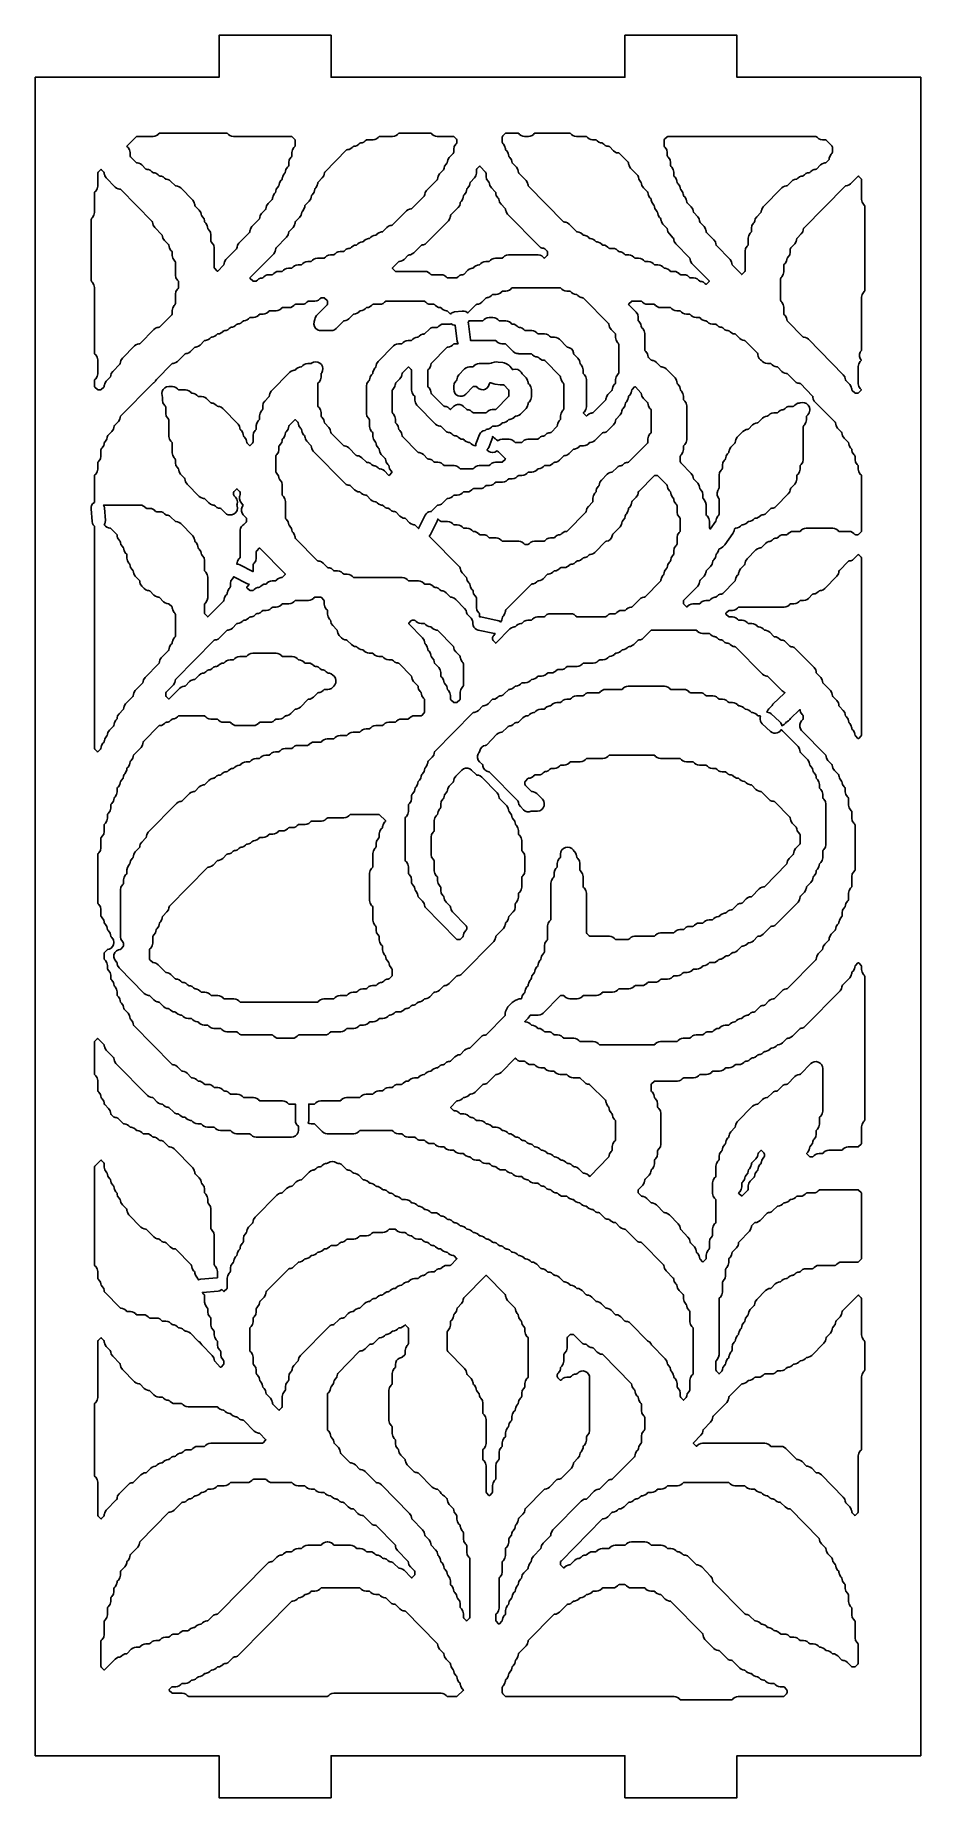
# Model space of a CAD drawing. Header units: millimetres. Extents: x 0 to 63, y 0 to 126.
import ezdxf

# ---------------------------------------------------------------- set-up
doc = ezdxf.new("R2010")
doc.units = ezdxf.units.MM
doc.layers.add('CUT', color=1, linetype='Continuous')

msp = doc.modelspace()

# ---------------------------------------------------------------- linework, layer by layer
at = {"layer": 'CUT'}
for points in [[(21.134, 126), (13.134, 126), (13.134, 123), (0, 123), (0, 3), (13.134, 3), (13.134, 0), (21.134, 0), (21.134, 3), (42.134, 3), (42.134, 0), (50.134, 0), (50.134, 3), (63.2679, 3), (63.2679, 123), (50.134, 123), (50.134, 126), (42.134, 126), (42.134, 123), (21.134, 123)], [(13.7356, 118.9764), (13.7967, 118.9142), (13.9008, 118.8331), (14.0225, 118.7821), (14.1533, 118.7647), (18.3042, 118.7647), (18.3355, 118.7605), (18.3605, 118.7411), (18.5344, 118.5641), (18.5597, 118.5258), (18.5685, 118.4807), (18.5685, 118.1075), (18.5597, 118.0625), (18.5344, 118.0241), (18.4807, 117.9694), (18.3745, 117.8083), (18.3373, 117.619), (18.3373, 117.4016), (18.3284, 117.3566), (18.3032, 117.3182), (18.2494, 117.2635), (18.1433, 117.1024), (18.106, 116.9131), (18.106, 116.6958), (18.0972, 116.6507), (18.0719, 116.6123), (18.0182, 116.5577), (17.912, 116.3965), (17.8876, 116.2723), (17.8842, 116.273), (17.8659, 116.1801), (17.8407, 116.1417), (17.7869, 116.0871), (17.6808, 115.9259), (17.6564, 115.8017), (17.6529, 115.8024), (17.6347, 115.7095), (17.6094, 115.6712), (17.5557, 115.6165), (17.4495, 115.4554), (17.4251, 115.3311), (17.4217, 115.3318), (17.4034, 115.2389), (17.3782, 115.2006), (17.3245, 115.1459), (17.2183, 114.9848), (17.1939, 114.8605), (17.1905, 114.8612), (17.1722, 114.7683), (17.1469, 114.73), (17.0932, 114.6753), (16.987, 114.5142), (16.9626, 114.3899), (16.9592, 114.3906), (16.9409, 114.2977), (16.9157, 114.2594), (16.6307, 113.9694), (16.5246, 113.8083), (16.5001, 113.684), (16.4967, 113.6847), (16.4785, 113.5919), (16.4532, 113.5535), (16.1682, 113.2635), (16.0621, 113.1024), (16.0376, 112.9782), (16.0342, 112.9788), (16.016, 112.886), (15.9907, 112.8476), (15.4745, 112.3224), (15.3683, 112.1612), (15.3439, 112.037), (15.3405, 112.0377), (15.3222, 111.9448), (15.297, 111.9064), (14.5495, 111.1459), (14.4433, 110.9848), (14.4189, 110.8605), (14.4155, 110.8612), (14.3972, 110.7683), (14.372, 110.73), (13.6245, 109.9694), (13.5183, 109.8083), (13.4939, 109.684), (13.4905, 109.6847), (13.4722, 109.5919), (13.447, 109.5535), (13.0465, 109.146), (13.0186, 109.1255), (12.9907, 109.146), (12.8215, 109.3182), (12.7962, 109.3566), (12.7874, 109.4016), (12.7874, 110.7954), (12.7501, 110.9848), (12.644, 111.1459), (12.5903, 111.2006), (12.565, 111.2389), (12.5561, 111.284), (12.5561, 111.7366), (12.5189, 111.9259), (12.4127, 112.0871), (12.359, 112.1417), (12.3337, 112.1801), (12.3155, 112.273), (12.3121, 112.2723), (12.2876, 112.3965), (12.1815, 112.5577), (12.1278, 112.6123), (12.1025, 112.6507), (12.0842, 112.7435), (12.0808, 112.7429), (12.0564, 112.8671), (11.9502, 113.0283), (11.8965, 113.0829), (11.8712, 113.1213), (11.853, 113.2141), (11.8496, 113.2135), (11.8252, 113.3377), (11.719, 113.4988), (11.434, 113.7888), (11.4088, 113.8272), (11.3905, 113.92), (11.3871, 113.9193), (11.3627, 114.0436), (11.2565, 114.2047), (10.3906, 115.0858), (10.2865, 115.1669), (10.1648, 115.2179), (10.0782, 115.2294), (10.0784, 115.2309), (10.0142, 115.2395), (9.9892, 115.2589), (9.6969, 115.5564), (9.5928, 115.6374), (9.4711, 115.6885), (9.3845, 115.7), (9.3847, 115.7015), (9.3204, 115.7101), (9.2954, 115.7295), (9.2344, 115.7916), (9.1303, 115.8727), (9.0086, 115.9238), (8.922, 115.9353), (8.9222, 115.9368), (8.8579, 115.9454), (8.833, 115.9648), (8.7719, 116.0269), (8.6678, 116.108), (8.5461, 116.1591), (8.4595, 116.1706), (8.4597, 116.1721), (8.3954, 116.1806), (8.3705, 116.2001), (8.3094, 116.2622), (8.2053, 116.3433), (8.0836, 116.3944), (7.997, 116.4059), (7.9972, 116.4074), (7.9329, 116.4159), (7.908, 116.4354), (7.6157, 116.7328), (7.5115, 116.8139), (7.3899, 116.8649), (7.3032, 116.8765), (7.3034, 116.878), (7.2392, 116.8865), (7.2142, 116.906), (6.8091, 117.3182), (6.7838, 117.3566), (6.775, 117.4016), (6.775, 117.619), (6.7377, 117.8083), (6.6316, 117.9694), (6.571, 118.0311), (6.5511, 118.0588), (6.571, 118.0866), (7.2142, 118.7411), (7.2392, 118.7605), (7.2706, 118.7647), (8.4153, 118.7647), (8.5461, 118.7821), (8.6678, 118.8331), (8.7719, 118.9142), (8.833, 118.9764), (8.8579, 118.9958), (8.8893, 119), (13.6792, 119), (13.7106, 118.9958)], [(18.4251, 112.2659), (18.5313, 112.427), (18.5557, 112.5512), (18.5591, 112.5506), (18.5774, 112.6434), (18.6027, 112.6818), (18.8876, 112.9717), (18.9938, 113.1329), (19.0182, 113.2571), (19.0216, 113.2565), (19.0399, 113.3493), (19.0652, 113.3877), (19.1189, 113.4423), (19.225, 113.6035), (19.2495, 113.7277), (19.2529, 113.727), (19.2711, 113.8199), (19.2964, 113.8583), (19.5814, 114.1482), (19.6875, 114.3094), (19.712, 114.4336), (19.7154, 114.4329), (19.7336, 114.5258), (19.7589, 114.5641), (19.8126, 114.6188), (19.9188, 114.7799), (19.9432, 114.9042), (19.9466, 114.9035), (19.9649, 114.9964), (19.9902, 115.0347), (20.0439, 115.0894), (20.15, 115.2505), (20.1745, 115.3748), (20.1779, 115.3741), (20.1961, 115.467), (20.2214, 115.5053), (20.5064, 115.7953), (20.6125, 115.9564), (20.637, 116.0807), (20.6404, 116.08), (20.6586, 116.1728), (20.6839, 116.2112), (22.2453, 117.7999), (22.2702, 117.8194), (22.3345, 117.8279), (22.3343, 117.8294), (22.4209, 117.8409), (22.5426, 117.892), (22.6467, 117.9731), (22.7078, 118.0352), (22.7327, 118.0546), (22.797, 118.0632), (22.7968, 118.0647), (22.8834, 118.0762), (23.0051, 118.1273), (23.1092, 118.2084), (23.1702, 118.2705), (23.1952, 118.2899), (23.2595, 118.2985), (23.2593, 118.3), (23.3459, 118.3115), (23.4676, 118.3626), (23.5717, 118.4436), (23.6327, 118.5058), (23.6577, 118.5252), (23.6891, 118.5294), (24.1401, 118.5294), (24.2709, 118.5468), (24.3926, 118.5979), (24.4967, 118.6789), (24.5577, 118.7411), (24.5827, 118.7605), (24.6141, 118.7647), (25.5275, 118.7647), (25.6583, 118.7821), (25.78, 118.8331), (25.8841, 118.9142), (25.9452, 118.9764), (25.9702, 118.9958), (26.0016, 119), (28.2478, 119), (28.2791, 118.9958), (28.3041, 118.9764), (28.3652, 118.9142), (28.4693, 118.8331), (28.591, 118.7821), (28.7218, 118.7647), (29.8665, 118.7647), (29.8979, 118.7605), (29.9229, 118.7411), (30.0967, 118.5641), (30.122, 118.5258), (30.1309, 118.4807), (30.1309, 118.3428), (30.122, 118.2977), (30.0967, 118.2594), (30.043, 118.2047), (29.9369, 118.0436), (29.8996, 117.8543), (29.8996, 117.6369), (29.8908, 117.5919), (29.8655, 117.5535), (29.5805, 117.2635), (29.4744, 117.1024), (29.4499, 116.9782), (29.4465, 116.9788), (29.4283, 116.886), (29.403, 116.8476), (29.3493, 116.793), (29.2431, 116.6318), (29.2187, 116.5076), (29.2153, 116.5082), (29.197, 116.4154), (29.1717, 116.377), (28.8868, 116.0871), (28.7806, 115.9259), (28.7562, 115.8017), (28.7528, 115.8024), (28.7345, 115.7095), (28.7093, 115.6712), (27.9618, 114.9106), (27.8556, 114.7495), (27.8312, 114.6252), (27.8278, 114.6259), (27.8095, 114.533), (27.7843, 114.4947), (26.9166, 113.6119), (26.8917, 113.5924), (26.8274, 113.5839), (26.8276, 113.5824), (26.741, 113.5708), (26.6193, 113.5198), (26.5152, 113.4387), (25.5292, 112.4354), (25.5042, 112.4159), (25.44, 112.4074), (25.4402, 112.4059), (25.3535, 112.3944), (25.2318, 112.3433), (25.1277, 112.2622), (24.8354, 111.9648), (24.8104, 111.9454), (24.7462, 111.9368), (24.7464, 111.9353), (24.6598, 111.9238), (24.5381, 111.8727), (24.434, 111.7916), (24.3729, 111.7295), (24.348, 111.7101), (24.2837, 111.7015), (24.2839, 111.7), (24.1973, 111.6885), (24.0756, 111.6374), (23.9715, 111.5564), (23.9104, 111.4942), (23.8855, 111.4748), (23.8212, 111.4662), (23.8214, 111.4647), (23.7348, 111.4532), (23.6131, 111.4021), (23.509, 111.3211), (23.4479, 111.2589), (23.423, 111.2395), (23.3587, 111.2309), (23.3589, 111.2294), (23.2723, 111.2179), (23.1506, 111.1669), (23.0465, 111.0858), (22.9855, 111.0236), (22.9605, 111.0042), (22.8962, 110.9956), (22.8964, 110.9941), (22.8098, 110.9826), (22.6881, 110.9316), (22.584, 110.8505), (22.523, 110.7883), (22.498, 110.7689), (22.4338, 110.7603), (22.434, 110.7588), (22.3473, 110.7473), (22.2256, 110.6963), (22.1215, 110.6152), (22.0605, 110.553), (22.0355, 110.5336), (22.0041, 110.5294), (21.7844, 110.5294), (21.6536, 110.512), (21.5319, 110.461), (21.4278, 110.3799), (21.3667, 110.3177), (21.3417, 110.2983), (21.3104, 110.2941), (21.0907, 110.2941), (20.9599, 110.2767), (20.8382, 110.2257), (20.7341, 110.1446), (20.673, 110.0825), (20.648, 110.063), (20.6166, 110.0588), (20.1657, 110.0588), (20.0349, 110.0414), (19.9132, 109.9904), (19.8091, 109.9093), (19.748, 109.8472), (19.723, 109.8277), (19.6916, 109.8235), (19.4719, 109.8235), (19.3411, 109.8061), (19.2194, 109.7551), (19.1153, 109.674), (19.0543, 109.6119), (19.0293, 109.5924), (18.9979, 109.5882), (18.7782, 109.5882), (18.6474, 109.5708), (18.5257, 109.5198), (18.4216, 109.4387), (18.3605, 109.3766), (18.3355, 109.3571), (18.3042, 109.3529), (18.0845, 109.3529), (17.9536, 109.3355), (17.832, 109.2845), (17.7278, 109.2034), (17.6668, 109.1413), (17.6418, 109.1218), (17.6104, 109.1176), (17.3907, 109.1176), (17.2599, 109.1002), (17.1382, 109.0492), (17.0341, 108.9681), (16.973, 108.906), (16.9481, 108.8865), (16.9167, 108.8824), (16.697, 108.8824), (16.5662, 108.8649), (16.4445, 108.8139), (16.3404, 108.7328), (16.2793, 108.6707), (16.2543, 108.6512), (16.1901, 108.6427), (16.1903, 108.6412), (16.1037, 108.6296), (15.982, 108.5786), (15.8779, 108.4975), (15.8168, 108.4354), (15.7918, 108.4159), (15.7604, 108.4118), (15.5955, 108.4118), (15.5641, 108.4159), (15.5391, 108.4354), (15.3584, 108.6193), (15.3385, 108.6471), (15.3584, 108.6748), (17.0377, 110.3835), (17.1438, 110.5446), (17.1683, 110.6689), (17.1717, 110.6682), (17.1899, 110.7611), (17.2152, 110.7994), (17.9627, 111.56), (18.0688, 111.7211), (18.0932, 111.8454), (18.0966, 111.8447), (18.1149, 111.9375), (18.1402, 111.9759)], [(34.5478, 118.9764), (34.6088, 118.9142), (34.713, 118.8331), (34.8347, 118.7821), (34.9655, 118.7647), (35.2399, 118.7647), (35.3707, 118.7821), (35.4924, 118.8331), (35.5965, 118.9142), (35.6576, 118.9764), (35.6825, 118.9958), (35.7139, 119), (38.1914, 119), (38.2228, 118.9958), (38.2477, 118.9764), (38.3088, 118.9142), (38.4129, 118.8331), (38.5346, 118.7821), (38.6654, 118.7647), (39.3476, 118.7647), (39.379, 118.7605), (39.404, 118.7411), (39.465, 118.6789), (39.5691, 118.5979), (39.6908, 118.5468), (39.8216, 118.5294), (40.0413, 118.5294), (40.0727, 118.5252), (40.0977, 118.5058), (40.1588, 118.4436), (40.2629, 118.3626), (40.3846, 118.3115), (40.4712, 118.3), (40.471, 118.2985), (40.5352, 118.2899), (40.5602, 118.2705), (40.6213, 118.2084), (40.7254, 118.1273), (40.8471, 118.0762), (40.9337, 118.0647), (40.9335, 118.0632), (40.9977, 118.0546), (41.0227, 118.0352), (41.315, 117.7378), (41.4191, 117.6567), (41.5408, 117.6056), (41.6274, 117.5941), (41.6272, 117.5926), (41.6915, 117.5841), (41.7164, 117.5646), (42.3528, 116.9171), (42.3781, 116.8787), (42.3963, 116.7859), (42.3997, 116.7865), (42.4242, 116.6623), (42.5303, 116.5012), (43.0465, 115.9759), (43.0718, 115.9375), (43.0901, 115.8447), (43.0935, 115.8454), (43.1179, 115.7211), (43.2241, 115.56), (43.2778, 115.5053), (43.3031, 115.467), (43.3213, 115.3741), (43.3247, 115.3748), (43.3492, 115.2505), (43.4553, 115.0894), (43.7403, 114.7994), (43.7656, 114.7611), (43.7838, 114.6682), (43.7872, 114.6689), (43.8117, 114.5446), (43.9178, 114.3835), (43.9715, 114.3288), (43.9968, 114.2905), (44.0151, 114.1976), (44.0185, 114.1983), (44.0429, 114.0741), (44.1491, 113.9129), (44.2028, 113.8583), (44.2281, 113.8199), (44.2463, 113.727), (44.2497, 113.7277), (44.2742, 113.6035), (44.3803, 113.4423), (44.434, 113.3877), (44.4593, 113.3493), (44.4776, 113.2565), (44.481, 113.2571), (44.5054, 113.1329), (44.6116, 112.9717), (44.6653, 112.9171), (44.6905, 112.8787), (44.7088, 112.7859), (44.7122, 112.7865), (44.7366, 112.6623), (44.8428, 112.5012), (45.1278, 112.2112), (45.153, 112.1728), (45.1713, 112.08), (45.1747, 112.0807), (45.1991, 111.9564), (45.3053, 111.7953), (45.5903, 111.5053), (45.6155, 111.467), (45.6338, 111.3741), (45.6372, 111.3748), (45.6616, 111.2505), (45.7678, 111.0894), (46.7465, 110.0936), (46.7718, 110.0552), (46.79, 109.9623), (46.7934, 109.963), (46.8179, 109.8388), (46.924, 109.6776), (48.1408, 108.4395), (48.1607, 108.4118), (48.1408, 108.384), (47.9648, 108.2048), (47.9369, 108.1843), (47.909, 108.2048), (47.8526, 108.2622), (47.7485, 108.3433), (47.6268, 108.3944), (47.5401, 108.4059), (47.5403, 108.4074), (47.4761, 108.4159), (47.4511, 108.4354), (47.3901, 108.4975), (47.286, 108.5786), (47.1643, 108.6296), (47.0335, 108.6471), (46.8138, 108.6471), (46.7824, 108.6512), (46.7574, 108.6707), (46.6963, 108.7328), (46.5922, 108.8139), (46.4705, 108.8649), (46.3397, 108.8824), (46.12, 108.8824), (46.0886, 108.8865), (46.0637, 108.906), (46.0026, 108.9681), (45.8985, 109.0492), (45.7768, 109.1002), (45.646, 109.1176), (45.4263, 109.1176), (45.3949, 109.1218), (45.3699, 109.1413), (45.3089, 109.2034), (45.2048, 109.2845), (45.0831, 109.3355), (44.9964, 109.3471), (44.9966, 109.3486), (44.9324, 109.3571), (44.9074, 109.3766), (44.8464, 109.4387), (44.7423, 109.5198), (44.6206, 109.5708), (44.4898, 109.5882), (44.2701, 109.5882), (44.2387, 109.5924), (44.2137, 109.6119), (44.1526, 109.674), (44.0485, 109.7551), (43.9268, 109.8061), (43.796, 109.8235), (43.5763, 109.8235), (43.5449, 109.8277), (43.52, 109.8472), (43.4589, 109.9093), (43.3548, 109.9904), (43.2331, 110.0414), (43.1023, 110.0588), (42.8826, 110.0588), (42.8512, 110.063), (42.8262, 110.0825), (42.7651, 110.1446), (42.661, 110.2257), (42.5393, 110.2767), (42.4085, 110.2941), (42.1888, 110.2941), (42.1574, 110.2983), (42.1325, 110.3177), (42.0714, 110.3799), (41.9673, 110.461), (41.8456, 110.512), (41.759, 110.5235), (41.7592, 110.525), (41.695, 110.5336), (41.67, 110.553), (41.6089, 110.6152), (41.5048, 110.6963), (41.3831, 110.7473), (41.2523, 110.7647), (41.0326, 110.7647), (41.0012, 110.7689), (40.9762, 110.7883), (40.9152, 110.8505), (40.8111, 110.9316), (40.6894, 110.9826), (40.6027, 110.9941), (40.603, 110.9956), (40.5387, 111.0042), (40.5137, 111.0236), (40.4527, 111.0858), (40.3486, 111.1669), (40.2269, 111.2179), (40.1403, 111.2294), (40.1405, 111.2309), (40.0762, 111.2395), (40.0513, 111.2589), (39.9902, 111.3211), (39.8861, 111.4021), (39.7644, 111.4532), (39.6778, 111.4647), (39.678, 111.4662), (39.6137, 111.4748), (39.5888, 111.4942), (39.5277, 111.5564), (39.4236, 111.6374), (39.3019, 111.6885), (39.2153, 111.7), (39.2155, 111.7015), (39.1512, 111.7101), (39.1263, 111.7295), (39.0652, 111.7916), (38.9611, 111.8727), (38.8394, 111.9238), (38.7528, 111.9353), (38.753, 111.9368), (38.6887, 111.9454), (38.6638, 111.9648), (38.1402, 112.4975), (38.0361, 112.5786), (37.9144, 112.6296), (37.8278, 112.6412), (37.828, 112.6427), (37.7638, 112.6512), (37.7388, 112.6707), (35.2524, 115.2006), (35.2272, 115.2389), (35.2089, 115.3318), (35.2055, 115.3311), (35.1811, 115.4554), (35.0749, 115.6165), (34.5587, 116.1417), (34.5334, 116.1801), (34.5152, 116.273), (34.5118, 116.2723), (34.4873, 116.3965), (34.3812, 116.5577), (34.0962, 116.8476), (34.0709, 116.886), (34.0527, 116.9788), (34.0493, 116.9782), (34.0248, 117.1024), (33.9187, 117.2635), (33.865, 117.3182), (33.8397, 117.3566), (33.8214, 117.4494), (33.818, 117.4488), (33.7936, 117.573), (33.6874, 117.7341), (33.6337, 117.7888), (33.6084, 117.8272), (33.5902, 117.92), (33.5868, 117.9193), (33.5623, 118.0436), (33.4562, 118.2047), (33.4025, 118.2594), (33.3772, 118.2977), (33.3683, 118.3428), (33.3683, 118.716), (33.3772, 118.7611), (33.4025, 118.7994), (33.5763, 118.9764), (33.6013, 118.9958), (33.6327, 119), (34.4914, 119), (34.5228, 118.9958)], [(56.9555, 118.0101), (56.9555, 117.6369), (56.9466, 117.5919), (56.9213, 117.5535), (56.8676, 117.4988), (56.7615, 117.3377), (56.737, 117.2135), (56.7336, 117.2141), (56.7154, 117.1213), (56.6901, 117.0829), (56.5162, 116.906), (56.4912, 116.8865), (56.427, 116.878), (56.4272, 116.8765), (56.3406, 116.8649), (56.2189, 116.8139), (56.1148, 116.7328), (55.8225, 116.4354), (55.7975, 116.4159), (55.7333, 116.4074), (55.7335, 116.4059), (55.6468, 116.3944), (55.5252, 116.3433), (55.421, 116.2622), (55.36, 116.2001), (55.335, 116.1806), (55.2708, 116.1721), (55.271, 116.1706), (55.1844, 116.1591), (55.0627, 116.108), (54.9586, 116.0269), (54.8975, 115.9648), (54.8725, 115.9454), (54.8083, 115.9368), (54.8085, 115.9353), (54.7219, 115.9238), (54.6002, 115.8727), (54.4961, 115.7916), (54.435, 115.7295), (54.41, 115.7101), (54.3458, 115.7015), (54.346, 115.7), (54.2594, 115.6885), (54.1377, 115.6374), (54.0336, 115.5564), (53.7413, 115.2589), (53.7163, 115.2395), (53.652, 115.2309), (53.6523, 115.2294), (53.5656, 115.2179), (53.4439, 115.1669), (53.3398, 115.0858), (52.0114, 113.7341), (51.9053, 113.573), (51.8809, 113.4488), (51.8775, 113.4494), (51.8592, 113.3566), (51.8339, 113.3182), (51.549, 113.0283), (51.4428, 112.8671), (51.4184, 112.7429), (51.415, 112.7435), (51.3967, 112.6507), (51.3714, 112.6123), (51.3177, 112.5577), (51.2116, 112.3965), (51.1743, 112.2072), (51.1743, 111.9899), (51.1655, 111.9448), (51.1402, 111.9064), (51.0865, 111.8518), (50.9803, 111.6906), (50.9431, 111.5013), (50.9431, 111.0487), (50.9342, 111.0036), (50.9089, 110.9653), (50.8552, 110.9106), (50.7491, 110.7495), (50.7118, 110.5601), (50.7118, 109.1663), (50.703, 109.1213), (50.6777, 109.0829), (50.5085, 108.9107), (50.4806, 108.8902), (50.4527, 108.9107), (49.821, 109.5535), (49.7957, 109.5919), (49.7774, 109.6847), (49.774, 109.684), (49.7496, 109.8083), (49.6434, 109.9694), (48.6647, 110.9653), (48.6395, 111.0036), (48.6212, 111.0965), (48.6178, 111.0958), (48.5934, 111.2201), (48.4872, 111.3812), (47.971, 111.9064), (47.9457, 111.9448), (47.9275, 112.0377), (47.9241, 112.037), (47.8996, 112.1612), (47.7935, 112.3224), (47.5085, 112.6123), (47.4832, 112.6507), (47.465, 112.7435), (47.4616, 112.7429), (47.4371, 112.8671), (47.331, 113.0283), (47.046, 113.3182), (47.0207, 113.3566), (47.0025, 113.4494), (46.9991, 113.4488), (46.9746, 113.573), (46.8685, 113.7341), (46.5835, 114.0241), (46.5582, 114.0625), (46.54, 114.1553), (46.5366, 114.1546), (46.5121, 114.2789), (46.406, 114.44), (46.3523, 114.4947), (46.327, 114.533), (46.3087, 114.6259), (46.3053, 114.6252), (46.2809, 114.7495), (46.1747, 114.9106), (46.121, 114.9653), (46.0958, 115.0036), (46.0775, 115.0965), (46.0741, 115.0958), (46.0497, 115.2201), (45.9435, 115.3812), (45.8898, 115.4359), (45.8645, 115.4742), (45.8462, 115.5671), (45.8428, 115.5664), (45.8184, 115.6906), (45.7123, 115.8518), (45.6585, 115.9064), (45.6333, 115.9448), (45.6244, 115.9899), (45.6244, 116.2072), (45.5872, 116.3965), (45.481, 116.5577), (45.4273, 116.6123), (45.402, 116.6507), (45.3932, 116.6958), (45.3932, 116.9131), (45.3559, 117.1024), (45.2498, 117.2635), (45.196, 117.3182), (45.1708, 117.3566), (45.1619, 117.4016), (45.1619, 117.619), (45.1247, 117.8083), (45.0185, 117.9694), (44.9648, 118.0241), (44.9395, 118.0625), (44.9307, 118.1075), (44.9307, 118.4807), (44.9395, 118.5258), (44.9648, 118.5641), (45.1387, 118.7411), (45.1637, 118.7605), (45.195, 118.7647), (55.7661, 118.7647), (55.7975, 118.7605), (55.8225, 118.7411), (55.8835, 118.6789), (55.9876, 118.5979), (56.1093, 118.5468), (56.2401, 118.5294), (56.4599, 118.5294), (56.4912, 118.5252), (56.5162, 118.5058), (56.9213, 118.0936), (56.9466, 118.0552)], [(4.2654, 103.2006), (4.2401, 103.2389), (4.2312, 103.284), (4.2312, 107.9719), (4.194, 108.1612), (4.0879, 108.3224), (4.0341, 108.377), (4.0089, 108.4154), (4, 108.4605), (4, 112.8337), (4.0089, 112.8787), (4.0341, 112.9171), (4.0879, 112.9717), (4.194, 113.1329), (4.2312, 113.3222), (4.2312, 114.716), (4.2401, 114.7611), (4.2654, 114.7994), (4.3191, 114.8541), (4.4253, 115.0152), (4.4625, 115.2046), (4.4625, 116.1278), (4.4714, 116.1728), (4.4966, 116.2112), (4.6659, 116.3834), (4.6937, 116.4039), (4.7216, 116.3834), (4.8909, 116.2112), (4.9161, 116.1728), (4.9344, 116.08), (4.9378, 116.0807), (4.9622, 115.9564), (5.0684, 115.7953), (5.703, 115.1495), (5.8071, 115.0684), (5.9288, 115.0174), (6.0154, 115.0059), (6.0152, 115.0044), (6.0795, 114.9958), (6.1044, 114.9764), (8.3596, 112.6818), (8.3848, 112.6434), (8.4031, 112.5506), (8.4065, 112.5512), (8.4309, 112.427), (8.5371, 112.2659), (9.0533, 111.7406), (9.0786, 111.7023), (9.0968, 111.6094), (9.1002, 111.6101), (9.1247, 111.4858), (9.2308, 111.3247), (9.5158, 111.0347), (9.5411, 110.9964), (9.5593, 110.9035), (9.5627, 110.9042), (9.5872, 110.7799), (9.6933, 110.6188), (9.747, 110.5641), (9.7723, 110.5258), (9.7812, 110.4807), (9.7812, 110.2634), (9.8184, 110.0741), (9.9246, 109.9129), (9.9783, 109.8583), (10.0035, 109.8199), (10.0124, 109.7748), (10.0124, 108.8516), (10.0496, 108.6623), (10.1558, 108.5012), (10.2095, 108.4465), (10.2348, 108.4081), (10.2437, 108.3631), (10.2437, 107.9899), (10.2348, 107.9448), (10.2095, 107.9064), (10.1558, 107.8518), (10.0496, 107.6906), (10.0124, 107.5013), (10.0124, 106.8134), (10.0035, 106.7683), (9.9783, 106.73), (9.9246, 106.6753), (9.8184, 106.5142), (9.7812, 106.3248), (9.7812, 106.1075), (9.7723, 106.0625), (9.747, 106.0241), (8.8794, 105.1413), (8.8544, 105.1218), (8.7902, 105.1133), (8.7904, 105.1118), (8.7038, 105.1002), (8.5821, 105.0492), (8.478, 104.9681), (7.4919, 103.9648), (7.4669, 103.9454), (7.4027, 103.9368), (7.4029, 103.9353), (7.3163, 103.9238), (7.1946, 103.8727), (7.0905, 103.7916), (6.2246, 102.9106), (6.1185, 102.7495), (6.094, 102.6252), (6.0906, 102.6259), (6.0724, 102.533), (6.0471, 102.4947), (5.5309, 101.9694), (5.4247, 101.8083), (5.4003, 101.684), (5.3969, 101.6847), (5.3786, 101.5919), (5.3533, 101.5535), (5.0684, 101.2635), (4.9622, 101.1024), (4.9378, 100.9782), (4.9344, 100.9788), (4.9161, 100.886), (4.8909, 100.8476), (4.717, 100.6707), (4.692, 100.6512), (4.6606, 100.6471), (4.4956, 100.6471), (4.4642, 100.6512), (4.4393, 100.6707), (4.2654, 100.8476), (4.2401, 100.886), (4.2312, 100.9311), (4.2312, 101.3042), (4.2401, 101.3493), (4.2654, 101.3877), (4.3191, 101.4423), (4.4253, 101.6035), (4.4625, 101.7928), (4.4625, 102.7954), (4.4253, 102.9848), (4.3191, 103.1459)], [(26.9363, 110.3626), (27.0404, 110.4436), (27.5639, 110.9764), (27.5889, 110.9958), (27.6531, 111.0044), (27.6529, 111.0059), (27.7396, 111.0174), (27.8613, 111.0684), (27.9654, 111.1495), (29.525, 112.7365), (29.6311, 112.8976), (29.6556, 113.0218), (29.659, 113.0212), (29.6772, 113.114), (29.7025, 113.1524), (30.2187, 113.6776), (30.3249, 113.8388), (30.3493, 113.963), (30.3527, 113.9623), (30.371, 114.0552), (30.3963, 114.0936), (30.45, 114.1482), (30.5561, 114.3094), (30.5806, 114.4336), (30.584, 114.4329), (30.6022, 114.5258), (30.6275, 114.5641), (30.6812, 114.6188), (30.7874, 114.7799), (30.8118, 114.9042), (30.8152, 114.9035), (30.8335, 114.9964), (30.8587, 115.0347), (30.9125, 115.0894), (31.0186, 115.2505), (31.0431, 115.3748), (31.0465, 115.3741), (31.0647, 115.467), (31.09, 115.5053), (31.375, 115.7953), (31.4811, 115.9564), (31.5184, 116.1457), (31.5184, 116.3631), (31.5272, 116.4081), (31.5525, 116.4465), (31.7217, 116.6187), (31.7496, 116.6392), (31.7775, 116.6187), (32.178, 116.2112), (32.2032, 116.1728), (32.2121, 116.1278), (32.2121, 115.9105), (32.2493, 115.7211), (32.3555, 115.56), (32.4092, 115.5053), (32.4345, 115.467), (32.4527, 115.3741), (32.4561, 115.3748), (32.4806, 115.2505), (32.5867, 115.0894), (32.8717, 114.7994), (32.897, 114.7611), (32.9152, 114.6682), (32.9186, 114.6689), (32.9431, 114.5446), (33.0492, 114.3835), (33.1029, 114.3288), (33.1282, 114.2905), (33.1465, 114.1976), (33.1499, 114.1983), (33.1743, 114.0741), (33.2805, 113.9129), (33.5654, 113.623), (33.5907, 113.5846), (33.609, 113.4918), (33.6124, 113.4924), (33.6368, 113.3682), (33.743, 113.207), (35.9963, 110.9142), (36.1004, 110.8331), (36.2221, 110.7821), (36.3088, 110.7706), (36.3086, 110.7691), (36.3728, 110.7605), (36.3978, 110.7411), (36.5716, 110.5641), (36.5969, 110.5258), (36.6058, 110.4807), (36.6058, 110.3428), (36.5969, 110.2977), (36.5716, 110.2594), (36.4024, 110.0872), (36.3745, 110.0666), (36.3466, 110.0872), (36.2902, 110.1446), (36.1861, 110.2257), (36.0644, 110.2767), (35.9336, 110.2941), (33.8092, 110.2941), (33.6784, 110.2767), (33.5567, 110.2257), (33.4526, 110.1446), (33.3916, 110.0825), (33.3666, 110.063), (33.3352, 110.0588), (32.8842, 110.0588), (32.7534, 110.0414), (32.6317, 109.9904), (32.5276, 109.9093), (32.4666, 109.8472), (32.4416, 109.8277), (32.4102, 109.8235), (32.1905, 109.8235), (32.0597, 109.8061), (31.938, 109.7551), (31.8339, 109.674), (31.7728, 109.6119), (31.7478, 109.5924), (31.6836, 109.5839), (31.6838, 109.5824), (31.5972, 109.5708), (31.4755, 109.5198), (31.3714, 109.4387), (31.3103, 109.3766), (31.2854, 109.3571), (31.2211, 109.3486), (31.2213, 109.3471), (31.1347, 109.3355), (31.013, 109.2845), (30.9089, 109.2034), (30.6166, 108.906), (30.5916, 108.8865), (30.5274, 108.878), (30.5276, 108.8765), (30.441, 108.8649), (30.3193, 108.8139), (30.2152, 108.7328), (30.1541, 108.6707), (30.1291, 108.6512), (30.0977, 108.6471), (29.4703, 108.6471), (29.4389, 108.6512), (29.4139, 108.6707), (29.3528, 108.7328), (29.2487, 108.8139), (29.127, 108.8649), (28.9962, 108.8824), (28.314, 108.8824), (28.2826, 108.8865), (28.2577, 108.906), (28.1966, 108.9681), (28.0925, 109.0492), (27.9708, 109.1002), (27.84, 109.1176), (25.7703, 109.1176), (25.7389, 109.1218), (25.714, 109.1413), (25.5332, 109.3252), (25.5133, 109.3529), (25.5332, 109.3807), (25.9452, 109.7999), (25.9702, 109.8194), (26.0344, 109.8279), (26.0342, 109.8294), (26.1208, 109.8409), (26.2425, 109.892), (26.3466, 109.9731), (26.6389, 110.2705), (26.6639, 110.2899), (26.7282, 110.2985), (26.728, 110.3), (26.8146, 110.3115)], [(54.4206, 111.467), (54.4459, 111.5053), (54.7309, 111.7953), (54.837, 111.9564), (54.8615, 112.0807), (54.8649, 112.08), (54.8831, 112.1728), (54.9084, 112.2112), (57.8572, 115.2117), (57.8822, 115.2311), (57.9464, 115.2397), (57.9462, 115.2412), (58.0329, 115.2527), (58.1546, 115.3037), (58.2587, 115.3848), (58.7776, 115.9128), (58.8055, 115.9334), (58.8333, 115.9128), (59.0026, 115.7406), (59.0278, 115.7023), (59.0367, 115.6572), (59.0367, 114.2634), (59.0739, 114.0741), (59.1801, 113.9129), (59.2338, 113.8583), (59.2591, 113.8199), (59.2679, 113.7748), (59.2679, 107.7546), (59.2591, 107.7095), (59.2338, 107.6712), (59.1801, 107.6165), (59.0739, 107.4554), (59.0367, 107.266), (59.0367, 103.5193), (59.0278, 103.4742), (58.9758, 103.3952), (58.98, 103.3924), (58.9442, 103.3423), (58.8969, 103.195), (58.8969, 103.0403), (58.9442, 102.893), (58.9912, 102.8273), (58.9868, 102.8241), (59.0293, 102.7647), (59.0094, 102.737), (58.9488, 102.6753), (58.8427, 102.5142), (58.8055, 102.3248), (58.8055, 101.0869), (58.8427, 100.8976), (58.9488, 100.7365), (59.0094, 100.6748), (59.0293, 100.6471), (59.0094, 100.6193), (58.8287, 100.4354), (58.8037, 100.4159), (58.7723, 100.4118), (58.6073, 100.4118), (58.576, 100.4159), (58.551, 100.4354), (58.3771, 100.6123), (58.3518, 100.6507), (58.3336, 100.7435), (58.3302, 100.7429), (58.3057, 100.8671), (58.1996, 101.0283), (57.9146, 101.3182), (57.8893, 101.3566), (57.8711, 101.4494), (57.8677, 101.4488), (57.8432, 101.573), (57.7371, 101.7341), (55.2525, 104.2622), (55.1484, 104.3433), (55.0267, 104.3944), (54.94, 104.4059), (54.9402, 104.4074), (54.876, 104.4159), (54.851, 104.4354), (53.7522, 105.5535), (53.7269, 105.5919), (53.7086, 105.6847), (53.7052, 105.684), (53.6808, 105.8083), (53.5746, 105.9694), (53.5209, 106.0241), (53.4956, 106.0625), (53.4868, 106.1075), (53.4868, 106.5601), (53.4495, 106.7495), (53.3434, 106.9106), (53.2897, 106.9653), (53.2644, 107.0036), (53.2555, 107.0487), (53.2555, 108.5984), (53.2644, 108.6434), (53.2897, 108.6818), (53.3434, 108.7365), (53.4495, 108.8976), (53.4868, 109.0869), (53.4868, 109.5395), (53.4956, 109.5846), (53.5209, 109.623), (53.5746, 109.6776), (53.6808, 109.8388), (53.7052, 109.963), (53.7086, 109.9623), (53.7269, 110.0552), (53.7522, 110.0936), (53.8059, 110.1482), (53.912, 110.3094), (53.9493, 110.4987), (53.9493, 110.716), (53.9581, 110.7611), (53.9834, 110.7994), (54.2684, 111.0894), (54.3745, 111.2505), (54.399, 111.3748), (54.4024, 111.3741)], [(32.4862, 107.3037), (32.5903, 107.3848), (32.6514, 107.447), (32.6763, 107.4664), (32.7077, 107.4706), (32.9274, 107.4706), (33.0582, 107.488), (33.1799, 107.539), (33.284, 107.6201), (33.3451, 107.6823), (33.3701, 107.7017), (33.4015, 107.7059), (33.6212, 107.7059), (33.752, 107.7233), (33.8737, 107.7743), (33.9778, 107.8554), (34.0388, 107.9175), (34.0638, 107.937), (34.0952, 107.9412), (37.4976, 107.9412), (37.529, 107.937), (37.554, 107.9175), (37.6151, 107.8554), (37.7192, 107.7743), (37.8409, 107.7233), (37.9717, 107.7059), (38.1914, 107.7059), (38.2228, 107.7017), (38.2477, 107.6823), (38.3088, 107.6201), (38.4129, 107.539), (38.5346, 107.488), (38.6212, 107.4765), (38.621, 107.475), (38.6852, 107.4664), (38.7102, 107.447), (38.7713, 107.3848), (38.8754, 107.3037), (38.9971, 107.2527), (39.0837, 107.2412), (39.0835, 107.2397), (39.1477, 107.2311), (39.1727, 107.2117), (40.9653, 105.3877), (40.9906, 105.3493), (41.0089, 105.2565), (41.0123, 105.2571), (41.0367, 105.1329), (41.1429, 104.9717), (41.4278, 104.6818), (41.4531, 104.6434), (41.462, 104.5984), (41.462, 104.381), (41.4992, 104.1917), (41.6053, 104.0306), (41.6591, 103.9759), (41.6843, 103.9375), (41.6932, 103.8925), (41.6932, 101.8722), (41.6843, 101.8272), (41.6591, 101.7888), (41.6053, 101.7341), (41.4992, 101.573), (41.462, 101.3837), (41.462, 101.1663), (41.4531, 101.1213), (41.4278, 101.0829), (41.3741, 101.0283), (41.2679, 100.8671), (41.2435, 100.7429), (41.2401, 100.7435), (41.2218, 100.6507), (41.1966, 100.6123), (40.9116, 100.3224), (40.8055, 100.1612), (40.781, 100.037), (40.7776, 100.0377), (40.7594, 99.9448), (40.7341, 99.9064), (39.8665, 99.0236), (39.8415, 99.0042), (39.7773, 98.9956), (39.7775, 98.9941), (39.6908, 98.9826), (39.5691, 98.9316), (39.465, 98.8505), (39.4086, 98.7931), (39.3807, 98.7725), (39.3528, 98.7931), (39.1768, 98.9722), (39.1569, 99), (39.1768, 99.0278), (39.2373, 99.0894), (39.3435, 99.2505), (39.3807, 99.4399), (39.3807, 101.3837), (39.3435, 101.573), (39.2373, 101.7341), (39.1836, 101.7888), (39.1584, 101.8272), (39.1495, 101.8722), (39.1495, 102.0895), (39.1123, 102.2789), (39.0061, 102.44), (38.9524, 102.4947), (38.9271, 102.533), (38.9088, 102.6259), (38.9054, 102.6252), (38.881, 102.7495), (38.7749, 102.9106), (38.4899, 103.2006), (38.4646, 103.2389), (38.4513, 103.3067), (38.3982, 103.4522), (38.3031, 103.5745), (38.1752, 103.6619), (38.0267, 103.7058), (37.995, 103.7101), (37.97, 103.7295), (37.4465, 104.2622), (37.3424, 104.3433), (37.2207, 104.3944), (37.0899, 104.4118), (36.8702, 104.4118), (36.8388, 104.4159), (36.8138, 104.4354), (36.7527, 104.4975), (36.6486, 104.5786), (36.5269, 104.6296), (36.3961, 104.6471), (35.9452, 104.6471), (35.9138, 104.6512), (35.8888, 104.6707), (35.8277, 104.7328), (35.7236, 104.8139), (35.6019, 104.8649), (35.4711, 104.8824), (35.0202, 104.8824), (34.9888, 104.8865), (34.9638, 104.906), (34.9028, 104.9681), (34.7987, 105.0492), (34.677, 105.1002), (34.5903, 105.1118), (34.5905, 105.1133), (34.5263, 105.1218), (34.5013, 105.1413), (34.4403, 105.2034), (34.3362, 105.2845), (34.2145, 105.3355), (34.1278, 105.3471), (34.128, 105.3486), (34.0638, 105.3571), (34.0388, 105.3766), (33.9778, 105.4387), (33.8737, 105.5198), (33.752, 105.5708), (33.6212, 105.5882), (33.1702, 105.5882), (33.1388, 105.5924), (33.1139, 105.6119), (33.0528, 105.674), (32.9487, 105.7551), (32.827, 105.8061), (32.6962, 105.8235), (32.4217, 105.8235), (32.2909, 105.8061), (32.1692, 105.7551), (32.0651, 105.674), (32.0041, 105.6119), (31.9791, 105.5924), (31.9477, 105.5882), (30.9927, 105.5882), (30.9484, 105.5133), (30.9326, 105.4978), (30.9342, 105.4951), (30.9653, 105.3737), (31.103, 104.2341), (31.1024, 104.1765), (32.8727, 104.1765), (32.9041, 104.1723), (32.9291, 104.1528), (32.9901, 104.0907), (33.0942, 104.0096), (33.2159, 103.9586), (33.3467, 103.9412), (33.5664, 103.9412), (33.5978, 103.937), (33.6228, 103.9175), (34.1489, 103.3823), (34.2722, 103.2905), (34.4177, 103.2405), (34.5246, 103.2382), (34.5246, 103.2353), (35.4164, 103.2353), (35.4478, 103.2311), (35.4728, 103.2117), (35.5338, 103.1495), (35.6379, 103.0684), (35.7596, 103.0174), (35.8463, 103.0059), (35.8461, 103.0044), (35.9103, 102.9958), (35.9353, 102.9764), (35.9963, 102.9142), (36.1004, 102.8331), (36.2221, 102.7821), (36.3088, 102.7706), (36.3086, 102.7691), (36.3728, 102.7605), (36.3978, 102.7411), (37.4966, 101.623), (37.5219, 101.5846), (37.5402, 101.4918), (37.5436, 101.4924), (37.568, 101.3682), (37.6742, 101.207), (37.7279, 101.1524), (37.7531, 101.114), (37.762, 101.0689), (37.762, 99.284), (37.7531, 99.2389), (37.7279, 99.2006), (37.6742, 99.1459), (37.568, 98.9848), (37.5308, 98.7954), (37.5308, 98.5781), (37.5219, 98.533), (37.4966, 98.4947), (37.4429, 98.44), (37.3368, 98.2789), (37.3123, 98.1546), (37.3089, 98.1553), (37.2907, 98.0625), (37.2654, 98.0241), (36.8602, 97.6119), (36.8353, 97.5924), (36.771, 97.5839), (36.7712, 97.5824), (36.6846, 97.5708), (36.5629, 97.5198), (36.4588, 97.4387), (36.3978, 97.3766), (36.3728, 97.3571), (36.3086, 97.3486), (36.3088, 97.3471), (36.2221, 97.3355), (36.1004, 97.2845), (35.9963, 97.2034), (35.9353, 97.1413), (35.9103, 97.1218), (35.8789, 97.1176), (35.1967, 97.1176), (35.0659, 97.1002), (34.9442, 97.0492), (34.8401, 96.9681), (34.779, 96.906), (34.7541, 96.8865), (34.7227, 96.8824), (34.3264, 96.8824), (34.2951, 96.8865), (34.2701, 96.906), (34.209, 96.9681), (34.1049, 97.0492), (33.9832, 97.1002), (33.8524, 97.1176), (33.3666, 97.1176), (33.2165, 97.0946), (33.0802, 97.0275), (33.0506, 96.9992), (32.9991, 97.0583), (32.9527, 97.0867), (32.9188, 97.1131), (32.8835, 97.1329), (32.863, 97.1613), (32.8215, 97.2034), (32.7174, 97.2845), (32.6642, 97.3068), (32.6646, 97.219), (32.6328, 97.0978), (32.4048, 96.539), (32.3428, 96.4301), (32.2682, 96.3547), (32.2964, 96.326), (32.4005, 96.2449), (32.5222, 96.1939), (32.653, 96.1765), (32.6763, 96.1765), (32.8264, 96.1995), (32.9627, 96.2666), (32.9923, 96.295), (33.0438, 96.2359), (33.0902, 96.2074), (33.1603, 96.1528), (33.5723, 95.7336), (33.5922, 95.7059), (33.5723, 95.6781), (33.3916, 95.4942), (33.3666, 95.4748), (33.3352, 95.4706), (32.8842, 95.4706), (32.7534, 95.4532), (32.6317, 95.4021), (32.5276, 95.3211), (32.4666, 95.2589), (32.4416, 95.2395), (32.4102, 95.2353), (31.728, 95.2353), (31.5972, 95.2179), (31.4755, 95.1669), (31.3714, 95.0858), (31.3103, 95.0236), (31.2854, 95.0042), (31.254, 95), (30.3953, 95), (30.3639, 95.0042), (30.3389, 95.0236), (30.2778, 95.0858), (30.1737, 95.1669), (30.052, 95.2179), (29.9212, 95.2353), (29.239, 95.2353), (29.2076, 95.2395), (29.1827, 95.2589), (29.1216, 95.3211), (29.0175, 95.4021), (28.8958, 95.4532), (28.765, 95.4706), (28.5453, 95.4706), (28.5139, 95.4748), (28.4889, 95.4942), (28.4279, 95.5564), (28.3237, 95.6374), (28.2021, 95.6885), (28.1154, 95.7), (28.1156, 95.7015), (28.0514, 95.7101), (28.0264, 95.7295), (27.7341, 96.0269), (27.63, 96.108), (27.5083, 96.1591), (27.4217, 96.1706), (27.4219, 96.1721), (27.3577, 96.1806), (27.3327, 96.2001), (26.2338, 97.3182), (26.2085, 97.3566), (26.1903, 97.4494), (26.1869, 97.4488), (26.1624, 97.573), (26.0563, 97.7341), (26.0026, 97.7888), (25.9773, 97.8272), (25.959, 97.92), (25.9556, 97.9193), (25.9312, 98.0436), (25.825, 98.2047), (25.7713, 98.2594), (25.746, 98.2977), (25.7372, 98.3428), (25.7372, 98.5601), (25.7, 98.7495), (25.5938, 98.9106), (25.5401, 98.9653), (25.5148, 99.0036), (25.5059, 99.0487), (25.5059, 100.5984), (25.5148, 100.6434), (25.5401, 100.6818), (25.5938, 100.7365), (25.7, 100.8976), (25.7244, 101.0218), (25.7278, 101.0212), (25.746, 101.114), (25.7713, 101.1524), (26.0563, 101.4423), (26.1624, 101.6035), (26.1869, 101.7277), (26.1903, 101.727), (26.2085, 101.8199), (26.2338, 101.8583), (26.6343, 102.2657), (26.6622, 102.2863), (26.6901, 102.2657), (26.8593, 102.0936), (26.8846, 102.0552), (26.8934, 102.0101), (26.8934, 100.6163), (26.9307, 100.427), (27.0368, 100.2659), (27.0905, 100.2112), (27.1158, 100.1728), (27.1247, 100.1278), (27.1247, 99.9105), (27.1619, 99.7211), (27.2681, 99.56), (28.5964, 98.2084), (28.7005, 98.1273), (28.8222, 98.0762), (28.9089, 98.0647), (28.9087, 98.0632), (28.9729, 98.0546), (28.9979, 98.0352), (29.2902, 97.7378), (29.3943, 97.6567), (29.516, 97.6056), (29.6026, 97.5941), (29.6024, 97.5926), (29.6666, 97.5841), (29.6916, 97.5646), (29.7527, 97.5025), (29.8568, 97.4214), (29.9785, 97.3704), (30.0651, 97.3588), (30.0649, 97.3573), (30.1291, 97.3488), (30.1541, 97.3293), (30.2152, 97.2672), (30.3193, 97.1861), (30.441, 97.1351), (30.5276, 97.1235), (30.5274, 97.122), (30.5916, 97.1135), (30.6166, 97.094), (30.6777, 97.0319), (30.7818, 96.9508), (30.9035, 96.8998), (30.9901, 96.8882), (30.9899, 96.8867), (31.0541, 96.8782), (31.0791, 96.8587), (31.1401, 96.7966), (31.2443, 96.7155), (31.366, 96.6645), (31.4867, 96.6484), (31.4848, 96.6551), (31.4842, 96.7804), (31.516, 96.9016), (31.744, 97.4604), (31.806, 97.5693), (31.8942, 97.6584), (32.0024, 97.7216), (32.1232, 97.7547), (32.1445, 97.7548), (32.1889, 97.7999), (32.2138, 97.8194), (32.2781, 97.8279), (32.2779, 97.8294), (32.3645, 97.8409), (32.4862, 97.892), (32.5903, 97.9731), (32.6514, 98.0352), (32.6763, 98.0546), (32.7077, 98.0588), (32.9274, 98.0588), (33.0582, 98.0762), (33.1799, 98.1273), (33.284, 98.2084), (33.3451, 98.2705), (33.3701, 98.2899), (33.4343, 98.2985), (33.4341, 98.3), (33.5207, 98.3115), (33.6424, 98.3626), (33.7465, 98.4436), (33.8076, 98.5058), (33.8326, 98.5252), (33.8968, 98.5338), (33.8966, 98.5353), (33.9832, 98.5468), (34.1049, 98.5979), (34.209, 98.6789), (34.2701, 98.7411), (34.2951, 98.7605), (34.3593, 98.7691), (34.3591, 98.7706), (34.4457, 98.7821), (34.5674, 98.8331), (34.6715, 98.9142), (35.0749, 99.3247), (35.1811, 99.4858), (35.2055, 99.6101), (35.2089, 99.6094), (35.2272, 99.7023), (35.2524, 99.7406), (35.3062, 99.7953), (35.4123, 99.9564), (35.4495, 100.1457), (35.4495, 100.6778), (35.4123, 100.8671), (35.3062, 101.0283), (35.2524, 101.0829), (35.2272, 101.1213), (35.2089, 101.2141), (35.2055, 101.2135), (35.1811, 101.3377), (35.0749, 101.4988), (34.7899, 101.7888), (34.7106, 101.9093), (34.7076, 101.9073), (34.6148, 102.0171), (34.4693, 102.1022), (34.3038, 102.1342), (34.137, 102.1094), (34.0925, 102.0948), (34.0725, 102.123), (34.0387, 102.1917), (33.9199, 102.3465), (33.8348, 102.4212), (33.6659, 102.5188), (33.5112, 102.5714), (33.4157, 102.5937), (33.0679, 102.6396), (32.9699, 102.6429), (32.8068, 102.6322), (32.6183, 102.5818), (32.5636, 102.5548), (32.4545, 102.5294), (31.728, 102.5294), (31.5972, 102.512), (31.4755, 102.461), (31.3714, 102.3799), (31.3103, 102.3177), (31.2854, 102.2983), (31.254, 102.2941), (31.0343, 102.2941), (30.9035, 102.2767), (30.7818, 102.2257), (30.6777, 102.1446), (30.2743, 101.7341), (30.1681, 101.573), (30.1437, 101.4488), (30.1403, 101.4494), (30.122, 101.3566), (30.0967, 101.3182), (30.043, 101.2635), (29.9369, 101.1024), (29.8996, 100.9131), (29.8996, 100.6927), (29.9213, 100.547), (29.9845, 100.414), (30.0837, 100.3051), (30.2103, 100.2299), (30.3533, 100.1948), (30.5004, 100.2029), (30.6387, 100.2535), (30.7562, 100.3422), (31.2639, 100.8587), (31.2889, 100.8782), (31.3202, 100.8824), (31.4852, 100.8824), (31.5166, 100.8782), (31.5416, 100.8587), (31.5942, 100.8052), (31.7182, 100.7131), (31.8643, 100.6632), (32.0187, 100.6603), (32.1666, 100.7046), (32.294, 100.792), (32.3886, 100.9141), (32.4414, 101.0592), (32.4522, 101.114), (32.4756, 101.1495), (32.4998, 101.1676), (32.5294, 101.1595), (32.5611, 101.1443), (32.763, 101.0757), (32.8584, 101.0534), (33.2063, 101.0074), (33.3043, 101.0042), (33.4335, 101.0126), (33.4673, 101.01), (33.4944, 100.9894), (33.7967, 100.6818), (33.822, 100.6434), (33.8308, 100.5984), (33.8308, 100.2252), (33.822, 100.1801), (33.7967, 100.1417), (32.9291, 99.2589), (32.9041, 99.2395), (32.8727, 99.2353), (32.653, 99.2353), (32.5222, 99.2179), (32.4005, 99.1669), (32.2964, 99.0858), (32.2353, 99.0236), (32.2103, 99.0042), (32.179, 99), (31.3202, 99), (31.2889, 99.0042), (31.2639, 99.0236), (31.2028, 99.0858), (31.0987, 99.1669), (30.977, 99.2179), (30.8904, 99.2294), (30.8906, 99.2309), (30.8264, 99.2395), (30.8014, 99.2589), (30.6031, 99.4607), (30.4758, 99.5545), (30.3256, 99.6039), (30.1674, 99.6039), (30.0172, 99.5545), (29.8899, 99.4607), (29.6963, 99.2637), (29.6684, 99.2431), (29.6405, 99.2637), (29.5841, 99.3211), (29.48, 99.4021), (29.3583, 99.4532), (29.2717, 99.4647), (29.2719, 99.4662), (29.2076, 99.4748), (29.1827, 99.4942), (28.315, 100.377), (28.2898, 100.4154), (28.2715, 100.5082), (28.2681, 100.5076), (28.2437, 100.6318), (28.1375, 100.793), (28.0838, 100.8476), (28.0585, 100.886), (28.0497, 100.9311), (28.0497, 102.0101), (28.0585, 102.0552), (28.0838, 102.0936), (28.1375, 102.1482), (28.2437, 102.3094), (28.2681, 102.4336), (28.2715, 102.4329), (28.2898, 102.5258), (28.315, 102.5641), (29.4139, 103.6823), (29.4389, 103.7017), (29.5031, 103.7103), (29.5029, 103.7118), (29.5895, 103.7233), (29.7112, 103.7743), (29.8153, 103.8554), (29.8764, 103.9175), (29.9014, 103.937), (29.9328, 103.9412), (30.1525, 103.9412), (30.2086, 103.9487), (30.1811, 103.9975), (30.15, 104.1189), (30.0123, 105.2585), (30.0124, 105.2663), (29.946, 105.267), (29.8253, 105.3007), (29.7175, 105.3645), (29.6986, 105.3838), (29.6916, 105.3766), (29.6666, 105.3571), (29.6352, 105.3529), (29.1843, 105.3529), (29.0535, 105.3355), (28.9318, 105.2845), (28.8277, 105.2034), (28.7666, 105.1413), (28.7416, 105.1218), (28.7103, 105.1176), (28.4906, 105.1176), (28.3597, 105.1002), (28.2381, 105.0492), (28.1339, 104.9681), (27.8416, 104.6707), (27.8167, 104.6512), (27.7524, 104.6427), (27.7526, 104.6412), (27.666, 104.6296), (27.5443, 104.5786), (27.4402, 104.4975), (27.3791, 104.4354), (27.3542, 104.4159), (27.2899, 104.4074), (27.2901, 104.4059), (27.2035, 104.3944), (27.0818, 104.3433), (26.9777, 104.2622), (26.9166, 104.2001), (26.8917, 104.1806), (26.8603, 104.1765), (26.6406, 104.1765), (26.5098, 104.1591), (26.3881, 104.108), (26.284, 104.0269), (26.2229, 103.9648), (26.1979, 103.9454), (26.1665, 103.9412), (25.9468, 103.9412), (25.816, 103.9238), (25.6943, 103.8727), (25.5902, 103.7916), (24.4931, 102.6753), (24.3869, 102.5142), (24.3625, 102.3899), (24.3591, 102.3906), (24.3408, 102.2977), (24.3156, 102.2594), (24.2619, 102.2047), (24.1557, 102.0436), (24.1313, 101.9193), (24.1279, 101.92), (24.1096, 101.8272), (24.0843, 101.7888), (24.0306, 101.7341), (23.9244, 101.573), (23.9, 101.4488), (23.8966, 101.4494), (23.8783, 101.3566), (23.8531, 101.3182), (23.7994, 101.2635), (23.6932, 101.1024), (23.656, 100.9131), (23.656, 98.9693), (23.6932, 98.7799), (23.7994, 98.6188), (23.8531, 98.5641), (23.8783, 98.5258), (23.8872, 98.4807), (23.8872, 98.0281), (23.9244, 97.8388), (24.0306, 97.6776), (24.0843, 97.623), (24.1096, 97.5846), (24.1185, 97.5395), (24.1185, 97.3222), (24.1557, 97.1329), (24.2619, 96.9717), (24.3156, 96.9171), (24.3408, 96.8787), (24.3591, 96.7859), (24.3625, 96.7865), (24.3869, 96.6623), (24.4931, 96.5012), (24.5468, 96.4465), (24.5721, 96.4081), (24.5903, 96.3153), (24.5938, 96.316), (24.6182, 96.1917), (24.7243, 96.0306), (25.0093, 95.7406), (25.0346, 95.7023), (25.0528, 95.6094), (25.0562, 95.6101), (25.0807, 95.4858), (25.1868, 95.3247), (25.2406, 95.27), (25.2658, 95.2317), (25.2841, 95.1388), (25.2875, 95.1395), (25.3119, 95.0152), (25.4181, 94.8541), (25.4787, 94.7925), (25.4985, 94.7647), (25.4787, 94.737), (25.3026, 94.5578), (25.2747, 94.5372), (25.2468, 94.5578), (24.9592, 94.8505), (24.855, 94.9316), (24.7334, 94.9826), (24.6467, 94.9941), (24.6469, 94.9956), (24.5827, 95.0042), (24.5577, 95.0236), (24.4967, 95.0858), (24.3926, 95.1669), (24.2709, 95.2179), (24.1842, 95.2294), (24.1844, 95.2309), (24.1202, 95.2395), (24.0952, 95.2589), (24.0342, 95.3211), (23.9301, 95.4021), (23.8084, 95.4532), (23.7217, 95.4647), (23.7219, 95.4662), (23.6577, 95.4748), (23.6327, 95.4942), (23.3404, 95.7916), (23.2363, 95.8727), (23.1146, 95.9238), (23.028, 95.9353), (23.0282, 95.9368), (22.964, 95.9454), (22.939, 95.9648), (22.4154, 96.4975), (22.3113, 96.5786), (22.1896, 96.6296), (22.103, 96.6412), (22.1032, 96.6427), (22.039, 96.6512), (22.014, 96.6707), (21.1464, 97.5535), (21.1211, 97.5919), (21.1029, 97.6847), (21.0995, 97.684), (21.075, 97.8083), (20.9689, 97.9694), (20.6839, 98.2594), (20.6586, 98.2977), (20.6404, 98.3906), (20.637, 98.3899), (20.6125, 98.5142), (20.5064, 98.6753), (20.4526, 98.73), (20.4274, 98.7683), (20.4185, 98.8134), (20.4185, 99.0307), (20.3813, 99.2201), (20.2751, 99.3812), (20.2214, 99.4359), (20.1961, 99.4742), (20.1873, 99.5193), (20.1873, 101.0689), (20.1961, 101.114), (20.2214, 101.1524), (20.2751, 101.207), (20.3813, 101.3682), (20.4185, 101.5575), (20.4185, 101.7748), (20.4274, 101.8199), (20.4656, 101.8779), (20.53, 102.0197), (20.5476, 102.1745), (20.5167, 102.3272), (20.4404, 102.4629), (20.326, 102.5686), (20.1846, 102.634), (20.03, 102.6527), (19.8771, 102.6229), (19.7408, 102.5475), (19.723, 102.5336), (19.6916, 102.5294), (19.4719, 102.5294), (19.3411, 102.512), (19.2194, 102.461), (19.1153, 102.3799), (19.0543, 102.3177), (19.0293, 102.2983), (18.9651, 102.2897), (18.9653, 102.2882), (18.8786, 102.2767), (18.7569, 102.2257), (18.6528, 102.1446), (18.5918, 102.0825), (18.5668, 102.063), (18.5026, 102.0545), (18.5028, 102.0529), (18.4161, 102.0414), (18.2944, 101.9904), (18.1903, 101.9093), (16.862, 100.5577), (16.7558, 100.3965), (16.7314, 100.2723), (16.728, 100.273), (16.7097, 100.1801), (16.6844, 100.1417), (16.3995, 99.8518), (16.2933, 99.6906), (16.2561, 99.5013), (16.2561, 99.284), (16.2472, 99.2389), (16.2219, 99.2006), (16.1682, 99.1459), (16.0621, 98.9848), (16.0248, 98.7954), (16.0248, 98.5781), (16.016, 98.533), (15.9907, 98.4947), (15.937, 98.44), (15.8308, 98.2789), (15.7936, 98.0895), (15.7936, 97.8722), (15.7847, 97.8272), (15.7594, 97.7888), (15.7057, 97.7341), (15.5996, 97.573), (15.5623, 97.3837), (15.5623, 96.9311), (15.5535, 96.886), (15.5282, 96.8476), (15.359, 96.6754), (15.3311, 96.6549), (15.3032, 96.6754), (15.134, 96.8476), (15.1087, 96.886), (15.0904, 96.9788), (15.087, 96.9782), (15.0626, 97.1024), (14.9564, 97.2635), (14.9027, 97.3182), (14.8775, 97.3566), (14.8592, 97.4494), (14.8558, 97.4488), (14.8314, 97.573), (14.7252, 97.7341), (14.6715, 97.7888), (14.6462, 97.8272), (14.6279, 97.92), (14.6245, 97.9193), (14.6001, 98.0436), (14.494, 98.2047), (13.3968, 99.3211), (13.2927, 99.4021), (13.171, 99.4532), (13.0844, 99.4647), (13.0846, 99.4662), (13.0204, 99.4748), (12.9954, 99.4942), (12.9343, 99.5564), (12.8302, 99.6374), (12.7085, 99.6885), (12.6219, 99.7), (12.6221, 99.7015), (12.5579, 99.7101), (12.5329, 99.7295), (12.2406, 100.0269), (12.1365, 100.108), (12.0148, 100.1591), (11.884, 100.1765), (11.6643, 100.1765), (11.6329, 100.1806), (11.6079, 100.2001), (11.5468, 100.2622), (11.4427, 100.3433), (11.321, 100.3944), (11.2344, 100.4059), (11.2346, 100.4074), (11.1704, 100.4159), (11.1454, 100.4354), (11.0844, 100.4975), (10.9802, 100.5786), (10.8586, 100.6296), (10.7277, 100.6471), (10.2768, 100.6471), (10.2454, 100.6512), (10.2204, 100.6707), (10.1594, 100.7328), (10.0553, 100.8139), (9.9336, 100.8649), (9.8028, 100.8824), (9.5393, 100.8824), (9.3879, 100.8589), (9.2507, 100.7907), (9.1406, 100.6841), (9.068, 100.5492), (9.0396, 100.3987), (9.0581, 100.2466), (9.0686, 100.2236), (9.0874, 100.1278), (9.0874, 99.9105), (9.1247, 99.7211), (9.2308, 99.56), (9.2845, 99.5053), (9.3098, 99.467), (9.3187, 99.4219), (9.3187, 98.9693), (9.3559, 98.7799), (9.4621, 98.6188), (9.5158, 98.5641), (9.5411, 98.5258), (9.5499, 98.4807), (9.5499, 97.3222), (9.5872, 97.1329), (9.6933, 96.9717), (9.747, 96.9171), (9.7723, 96.8787), (9.7812, 96.8337), (9.7812, 96.1457), (9.8184, 95.9564), (9.9246, 95.7953), (9.9783, 95.7406), (10.0035, 95.7023), (10.0124, 95.6572), (10.0124, 95.4399), (10.0496, 95.2505), (10.1558, 95.0894), (10.2095, 95.0347), (10.2348, 94.9964), (10.2531, 94.9035), (10.2565, 94.9042), (10.2809, 94.7799), (10.3871, 94.6188), (10.672, 94.3288), (10.6973, 94.2905), (10.7155, 94.1976), (10.719, 94.1983), (10.7434, 94.0741), (10.8495, 93.9129), (11.7154, 93.0319), (11.8195, 92.9508), (11.9412, 92.8998), (12.0279, 92.8882), (12.0277, 92.8867), (12.0919, 92.8782), (12.1169, 92.8587), (12.4092, 92.5613), (12.5133, 92.4802), (12.635, 92.4292), (12.7216, 92.4176), (12.7214, 92.4161), (12.7856, 92.4076), (12.8106, 92.3881), (12.8717, 92.326), (12.9758, 92.2449), (13.0975, 92.1939), (13.1841, 92.1824), (13.1839, 92.1808), (13.2481, 92.1723), (13.2731, 92.1528), (13.5654, 91.8554), (13.6695, 91.7743), (13.7912, 91.7233), (13.8778, 91.7118), (13.8776, 91.7103), (13.8878, 91.7089), (13.897, 91.7092), (13.922, 91.7059), (13.9436, 91.7059), (13.9436, 91.7109), (14.0548, 91.7148), (14.2104, 91.7754), (14.3375, 91.8839), (14.4217, 92.0281), (14.4537, 92.192), (14.4299, 92.3574), (14.4124, 92.4118), (14.4324, 92.4738), (14.4556, 92.6526), (14.414, 92.828), (14.3129, 92.9772), (14.209, 93.0829), (14.1837, 93.1213), (14.1749, 93.1663), (14.1749, 93.3042), (14.1837, 93.3493), (14.209, 93.3877), (14.3782, 93.5599), (14.4061, 93.5804), (14.434, 93.5599), (14.6032, 93.3877), (14.6285, 93.3493), (14.6373, 93.3042), (14.6373, 93.1663), (14.6179, 93.0673), (14.5995, 93.0253), (14.5872, 92.8566), (14.6318, 92.6935), (14.7282, 92.5546), (14.8413, 92.4395), (14.8612, 92.4118), (14.8187, 92.3524), (14.8231, 92.3492), (14.7756, 92.283), (14.7284, 92.1355), (14.7285, 91.9806), (14.776, 91.8332), (14.8664, 91.7074), (15.0659, 91.505), (15.091, 91.467), (15.0998, 91.4219), (15.0998, 91.284), (15.091, 91.2389), (15.0657, 91.2006), (14.8965, 91.0284), (14.8311, 90.9802), (14.7307, 90.8816), (14.6618, 90.7589), (14.6298, 90.6218), (14.6372, 90.4813), (14.6373, 90.4807), (14.6373, 88.6958), (14.6285, 88.6507), (14.6032, 88.6123), (14.5495, 88.5577), (14.4433, 88.3965), (14.4061, 88.2072), (14.4061, 88.1861), (14.496, 88.1792), (14.6142, 88.1376), (15.5569, 87.6598), (15.559, 87.6584), (15.5623, 87.6752), (15.5623, 88.1278), (15.5712, 88.1728), (15.5965, 88.2112), (15.6502, 88.2659), (15.7563, 88.427), (15.7936, 88.6163), (15.7936, 89.0689), (15.8024, 89.114), (15.8277, 89.1524), (15.9969, 89.3246), (16.0248, 89.3451), (16.0527, 89.3246), (17.8475, 87.4983), (17.8674, 87.4706), (17.8475, 87.4428), (17.6668, 87.2589), (17.6418, 87.2395), (17.5776, 87.2309), (17.5778, 87.2294), (17.4912, 87.2179), (17.3695, 87.1669), (17.2654, 87.0858), (17.2043, 87.0236), (17.1793, 87.0042), (17.1479, 87), (16.9282, 87), (16.7974, 86.9826), (16.6757, 86.9316), (16.5716, 86.8505), (16.5105, 86.7883), (16.4856, 86.7689), (16.4213, 86.7603), (16.4215, 86.7588), (16.3349, 86.7473), (16.2132, 86.6963), (16.1091, 86.6152), (16.0481, 86.553), (16.0231, 86.5336), (15.9588, 86.525), (15.959, 86.5235), (15.8724, 86.512), (15.7507, 86.461), (15.6466, 86.3799), (15.5856, 86.3177), (15.5606, 86.2983), (15.5292, 86.2941), (15.3642, 86.2941), (15.3328, 86.2983), (15.3079, 86.3177), (15.1271, 86.5017), (15.1072, 86.5294), (15.1271, 86.5572), (15.1877, 86.6188), (15.2801, 86.759), (15.2411, 86.762), (15.1229, 86.8036), (14.1802, 87.2814), (14.175, 87.2849), (14.166, 87.2389), (14.1407, 87.2006), (14.087, 87.1459), (13.9808, 86.9848), (13.9436, 86.7954), (13.9436, 86.5781), (13.9347, 86.533), (13.9095, 86.4947), (13.8558, 86.44), (13.7496, 86.2789), (13.7252, 86.1546), (13.7218, 86.1553), (13.7035, 86.0625), (13.6782, 86.0241), (13.6245, 85.9694), (13.5183, 85.8083), (13.4939, 85.684), (13.4905, 85.6847), (13.4722, 85.5919), (13.447, 85.5535), (12.3528, 84.4401), (12.3249, 84.4196), (12.297, 84.4401), (12.1278, 84.6123), (12.1025, 84.6507), (12.0936, 84.6958), (12.0936, 85.3042), (12.1025, 85.3493), (12.1278, 85.3877), (12.1815, 85.4423), (12.2876, 85.6035), (12.3249, 85.7928), (12.3249, 87.266), (12.2876, 87.4554), (12.1815, 87.6165), (12.1278, 87.6712), (12.1025, 87.7095), (12.0936, 87.7546), (12.0936, 88.4425), (12.0564, 88.6318), (11.9502, 88.793), (11.8965, 88.8476), (11.8712, 88.886), (11.853, 88.9788), (11.8496, 88.9782), (11.8252, 89.1024), (11.719, 89.2635), (11.6653, 89.3182), (11.64, 89.3566), (11.6217, 89.4494), (11.6183, 89.4488), (11.5939, 89.573), (11.4877, 89.7341), (11.434, 89.7888), (11.4088, 89.8272), (11.3905, 89.92), (11.3871, 89.9193), (11.3627, 90.0436), (11.2565, 90.2047), (10.3906, 91.0858), (10.2865, 91.1669), (10.1648, 91.2179), (10.0782, 91.2294), (10.0784, 91.2309), (10.0142, 91.2395), (9.9892, 91.2589), (9.6969, 91.5564), (9.5928, 91.6374), (9.4711, 91.6885), (9.3845, 91.7), (9.3847, 91.7015), (9.3204, 91.7101), (9.2954, 91.7295), (9.2344, 91.7916), (9.1303, 91.8727), (9.0086, 91.9238), (8.8778, 91.9412), (8.6581, 91.9412), (8.6267, 91.9454), (8.6017, 91.9648), (8.5406, 92.0269), (8.4365, 92.108), (8.3148, 92.1591), (8.184, 92.1765), (7.9643, 92.1765), (7.9329, 92.1806), (7.908, 92.2001), (7.8469, 92.2622), (7.7428, 92.3433), (7.6211, 92.3944), (7.4903, 92.4118), (4.9034, 92.4118), (4.8821, 92.409), (4.9151, 92.3442), (4.941, 92.2217), (5.0126, 91.3044), (5.006, 91.1792), (4.9672, 91.0601), (4.9269, 90.9981), (5.0093, 90.9142), (5.1134, 90.8331), (5.2351, 90.7821), (5.3217, 90.7706), (5.3215, 90.7691), (5.3857, 90.7605), (5.4107, 90.7411), (5.8158, 90.3288), (5.8411, 90.2905), (5.8594, 90.1976), (5.8628, 90.1983), (5.8872, 90.0741), (5.9934, 89.9129), (6.0471, 89.8583), (6.0724, 89.8199), (6.0906, 89.727), (6.094, 89.7277), (6.1185, 89.6035), (6.2246, 89.4423), (6.2783, 89.3877), (6.3036, 89.3493), (6.3219, 89.2565), (6.3253, 89.2571), (6.3497, 89.1329), (6.4559, 88.9717), (6.5096, 88.9171), (6.5348, 88.8787), (6.5437, 88.8337), (6.5437, 88.6163), (6.5809, 88.427), (6.6871, 88.2659), (6.7408, 88.2112), (6.7661, 88.1728), (6.7844, 88.08), (6.7878, 88.0807), (6.8122, 87.9564), (6.9184, 87.7953), (6.9721, 87.7406), (6.9973, 87.7023), (7.0156, 87.6094), (7.019, 87.6101), (7.0434, 87.4858), (7.1496, 87.3247), (7.4346, 87.0347), (7.4598, 86.9964), (7.4781, 86.9035), (7.4815, 86.9042), (7.5059, 86.7799), (7.6121, 86.6188), (7.7842, 86.4436), (7.8883, 86.3626), (8.01, 86.3115), (8.0967, 86.3), (8.0965, 86.2985), (8.1607, 86.2899), (8.1857, 86.2705), (8.478, 85.9731), (8.5821, 85.892), (8.7038, 85.8409), (8.7904, 85.8294), (8.7902, 85.8279), (8.8544, 85.8194), (8.8794, 85.7999), (9.1717, 85.5025), (9.2758, 85.4214), (9.3975, 85.3704), (9.4841, 85.3588), (9.4839, 85.3573), (9.5482, 85.3488), (9.5731, 85.3293), (9.747, 85.1524), (9.7723, 85.114), (9.7906, 85.0212), (9.794, 85.0218), (9.8184, 84.8976), (9.9246, 84.7365), (9.9783, 84.6818), (10.0035, 84.6434), (10.0124, 84.5984), (10.0124, 83.0487), (10.0035, 83.0036), (9.9783, 82.9653), (9.9246, 82.9106), (9.8184, 82.7495), (9.794, 82.6252), (9.7906, 82.6259), (9.7723, 82.533), (9.747, 82.4947), (9.6933, 82.44), (9.5872, 82.2789), (9.5627, 82.1546), (9.5593, 82.1553), (9.5411, 82.0625), (9.5158, 82.0241), (8.9996, 81.4988), (8.8934, 81.3377), (8.869, 81.2135), (8.8656, 81.2141), (8.8473, 81.1213), (8.822, 81.0829), (7.8433, 80.0871), (7.7372, 79.9259), (7.7127, 79.8017), (7.7093, 79.8024), (7.6911, 79.7095), (7.6658, 79.6712), (7.1496, 79.1459), (7.0434, 78.9848), (7.019, 78.8605), (7.0156, 78.8612), (6.9973, 78.7683), (6.9721, 78.73), (6.4559, 78.2047), (6.3497, 78.0436), (6.3253, 77.9193), (6.3219, 77.92), (6.3036, 77.8272), (6.2783, 77.7888), (5.9934, 77.4988), (5.8872, 77.3377), (5.8628, 77.2135), (5.8594, 77.2141), (5.8411, 77.1213), (5.8158, 77.0829), (5.7621, 77.0283), (5.656, 76.8671), (5.6315, 76.7429), (5.6281, 76.7435), (5.6099, 76.6507), (5.5846, 76.6123), (5.2996, 76.3224), (5.1935, 76.1612), (5.169, 76.037), (5.1656, 76.0377), (5.1474, 75.9448), (5.1221, 75.9064), (5.0684, 75.8518), (4.9622, 75.6906), (4.9378, 75.5664), (4.9344, 75.5671), (4.9161, 75.4742), (4.8909, 75.4359), (4.8371, 75.3812), (4.731, 75.2201), (4.7065, 75.0958), (4.7031, 75.0965), (4.6849, 75.0036), (4.6596, 74.9653), (4.4904, 74.7931), (4.4625, 74.7725), (4.4346, 74.7931), (4.2654, 74.9653), (4.2401, 75.0036), (4.2312, 75.0487), (4.2312, 90.8963), (4.2221, 90.9022), (4.1383, 90.9954), (4.0815, 91.1071), (4.0556, 91.2296), (3.984, 92.1469), (3.9906, 92.2721), (4.0294, 92.3912), (4.0977, 92.4963), (4.1909, 92.5801), (4.2312, 92.6006), (4.2312, 94.4807), (4.2401, 94.5258), (4.2654, 94.5641), (4.3191, 94.6188), (4.4253, 94.7799), (4.4625, 94.9693), (4.4625, 95.4219), (4.4714, 95.467), (4.4966, 95.5053), (4.5503, 95.56), (4.6565, 95.7211), (4.6937, 95.9105), (4.6937, 96.3631), (4.7026, 96.4081), (4.7279, 96.4465), (4.7816, 96.5012), (4.8878, 96.6623), (4.9122, 96.7865), (4.9156, 96.7859), (4.9339, 96.8787), (4.9591, 96.9171), (5.0128, 96.9717), (5.119, 97.1329), (5.1434, 97.2571), (5.1468, 97.2565), (5.1651, 97.3493), (5.1904, 97.3877), (5.4753, 97.6776), (5.5815, 97.8388), (5.6059, 97.963), (5.6093, 97.9623), (5.6276, 98.0552), (5.6529, 98.0936), (5.9378, 98.3835), (6.044, 98.5446), (6.0684, 98.6689), (6.0718, 98.6682), (6.0901, 98.7611), (6.1154, 98.7994), (8.3658, 101.0893), (8.4515, 101.1524), (8.4696, 101.1617), (8.5798, 101.2727), (8.5915, 101.2959), (8.6522, 101.3807), (9.7579, 102.5058), (9.7829, 102.5252), (9.8471, 102.5338), (9.8469, 102.5353), (9.9336, 102.5468), (10.0553, 102.5979), (10.1594, 102.6789), (10.6829, 103.2117), (10.7079, 103.2311), (10.7721, 103.2397), (10.7719, 103.2412), (10.8586, 103.2527), (10.9802, 103.3037), (11.0844, 103.3848), (11.3767, 103.6823), (11.4016, 103.7017), (11.4659, 103.7103), (11.4657, 103.7118), (11.5523, 103.7233), (11.674, 103.7743), (11.7781, 103.8554), (12.0704, 104.1528), (12.0954, 104.1723), (12.1596, 104.1808), (12.1594, 104.1824), (12.246, 104.1939), (12.3677, 104.2449), (12.4718, 104.326), (12.5329, 104.3881), (12.5579, 104.4076), (12.6221, 104.4161), (12.6219, 104.4176), (12.7085, 104.4292), (12.8302, 104.4802), (12.9343, 104.5613), (12.9954, 104.6234), (13.0204, 104.6429), (13.0846, 104.6514), (13.0844, 104.6529), (13.171, 104.6645), (13.2927, 104.7155), (13.3968, 104.7966), (13.4579, 104.8587), (13.4829, 104.8782), (13.5471, 104.8867), (13.5469, 104.8882), (13.6335, 104.8998), (13.7552, 104.9508), (13.8593, 105.0319), (13.9204, 105.094), (13.9454, 105.1135), (14.0096, 105.122), (14.0094, 105.1235), (14.096, 105.1351), (14.2177, 105.1861), (14.3218, 105.2672), (14.3829, 105.3293), (14.4079, 105.3488), (14.4721, 105.3573), (14.4719, 105.3588), (14.5585, 105.3704), (14.6802, 105.4214), (14.7843, 105.5025), (14.8454, 105.5646), (14.8703, 105.5841), (14.9346, 105.5926), (14.9344, 105.5941), (15.021, 105.6056), (15.1427, 105.6567), (15.2468, 105.7378), (15.3079, 105.7999), (15.3328, 105.8194), (15.3642, 105.8235), (15.5839, 105.8235), (15.7147, 105.8409), (15.8364, 105.892), (15.9405, 105.9731), (16.0016, 106.0352), (16.0266, 106.0546), (16.058, 106.0588), (16.2777, 106.0588), (16.4085, 106.0762), (16.5302, 106.1273), (16.6343, 106.2084), (16.6953, 106.2705), (16.7203, 106.2899), (16.7517, 106.2941), (17.2027, 106.2941), (17.3335, 106.3115), (17.4552, 106.3626), (17.5593, 106.4436), (17.6203, 106.5058), (17.6453, 106.5252), (17.6767, 106.5294), (18.1276, 106.5294), (18.2584, 106.5468), (18.3801, 106.5979), (18.4842, 106.6789), (18.5453, 106.7411), (18.5703, 106.7605), (18.6017, 106.7647), (19.0526, 106.7647), (19.1834, 106.7821), (19.3051, 106.8331), (19.4092, 106.9142), (19.4703, 106.9764), (19.4953, 106.9958), (19.5267, 107), (19.9776, 107), (20.1084, 107.0174), (20.2301, 107.0684), (20.3342, 107.1495), (20.3953, 107.2117), (20.4203, 107.2311), (20.4516, 107.2353), (20.6166, 107.2353), (20.648, 107.2311), (20.673, 107.2117), (20.8469, 107.0347), (20.8721, 106.9964), (20.881, 106.9513), (20.881, 106.8134), (20.8721, 106.7683), (20.8469, 106.73), (20.0994, 105.9694), (19.9933, 105.8083), (19.9688, 105.684), (19.9654, 105.6847), (19.9364, 105.5371), (19.9232, 105.5074), (19.9081, 105.3456), (19.9458, 105.1875), (20.0321, 105.0498), (20.1581, 104.9471), (20.3104, 104.8902), (20.4185, 104.8869), (20.4185, 104.8824), (21.1338, 104.8824), (21.2647, 104.8998), (21.3863, 104.9508), (21.4905, 105.0319), (22.014, 105.5646), (22.039, 105.5841), (22.1032, 105.5926), (22.103, 105.5941), (22.1896, 105.6056), (22.3113, 105.6567), (22.4154, 105.7378), (22.7078, 106.0352), (22.7327, 106.0546), (22.797, 106.0632), (22.7968, 106.0647), (22.8834, 106.0762), (23.0051, 106.1273), (23.1092, 106.2084), (23.1702, 106.2705), (23.1952, 106.2899), (23.2595, 106.2985), (23.2593, 106.3), (23.3459, 106.3115), (23.4676, 106.3626), (23.5717, 106.4436), (23.6327, 106.5058), (23.6577, 106.5252), (23.7219, 106.5338), (23.7217, 106.5353), (23.8084, 106.5468), (23.9301, 106.5979), (24.0342, 106.6789), (24.0952, 106.7411), (24.1202, 106.7605), (24.1516, 106.7647), (24.6025, 106.7647), (24.7334, 106.7821), (24.855, 106.8331), (24.9592, 106.9142), (25.0202, 106.9764), (25.0452, 106.9958), (25.0766, 107), (27.7853, 107), (27.8167, 106.9958), (27.8416, 106.9764), (27.9027, 106.9142), (28.0068, 106.8331), (28.1285, 106.7821), (28.2593, 106.7647), (28.479, 106.7647), (28.5104, 106.7605), (28.5354, 106.7411), (28.5964, 106.6789), (28.7005, 106.5979), (28.8222, 106.5468), (28.9089, 106.5353), (28.9087, 106.5338), (28.9729, 106.5252), (28.9979, 106.5058), (29.0589, 106.4436), (29.163, 106.3626), (29.2847, 106.3115), (29.3714, 106.3), (29.3712, 106.2985), (29.4354, 106.2899), (29.4604, 106.2705), (29.6627, 106.0646), (29.7256, 106.1261), (29.8347, 106.1876), (29.9561, 106.2187), (30.5131, 106.286), (30.6384, 106.2847), (30.7591, 106.251), (30.8669, 106.1872), (30.9088, 106.1445), (31.4951, 106.7411), (31.5201, 106.7605), (31.5843, 106.7691), (31.5841, 106.7706), (31.6708, 106.7821), (31.7924, 106.8331), (31.8966, 106.9142), (32.1889, 107.2117), (32.2138, 107.2311), (32.2781, 107.2397), (32.2779, 107.2412), (32.3645, 107.2527)], [(44.2601, 106.7411), (44.3212, 106.6789), (44.4253, 106.5979), (44.547, 106.5468), (44.6778, 106.5294), (45.36, 106.5294), (45.3914, 106.5252), (45.4164, 106.5058), (45.4774, 106.4436), (45.5815, 106.3626), (45.7032, 106.3115), (45.834, 106.2941), (46.0538, 106.2941), (46.0851, 106.2899), (46.1101, 106.2705), (46.1712, 106.2084), (46.2753, 106.1273), (46.397, 106.0762), (46.5278, 106.0588), (46.7475, 106.0588), (46.7789, 106.0546), (46.8039, 106.0352), (46.8649, 105.9731), (46.969, 105.892), (47.0907, 105.8409), (47.2215, 105.8235), (47.4412, 105.8235), (47.4726, 105.8194), (47.4976, 105.7999), (47.5587, 105.7378), (47.6628, 105.6567), (47.7845, 105.6056), (47.8711, 105.5941), (47.8709, 105.5926), (47.9351, 105.5841), (47.9601, 105.5646), (48.0212, 105.5025), (48.1253, 105.4214), (48.247, 105.3704), (48.3778, 105.3529), (48.5975, 105.3529), (48.6289, 105.3488), (48.6538, 105.3293), (48.7149, 105.2672), (48.819, 105.1861), (48.9407, 105.1351), (49.0273, 105.1235), (49.0271, 105.122), (49.0913, 105.1135), (49.1163, 105.094), (49.1774, 105.0319), (49.2815, 104.9508), (49.4032, 104.8998), (49.4898, 104.8882), (49.4896, 104.8867), (49.5538, 104.8782), (49.5788, 104.8587), (49.6399, 104.7966), (49.744, 104.7155), (49.8657, 104.6645), (49.9523, 104.6529), (49.9521, 104.6514), (50.0163, 104.6429), (50.0413, 104.6234), (50.3336, 104.326), (50.4377, 104.2449), (50.5594, 104.1939), (50.646, 104.1824), (50.6458, 104.1808), (50.7101, 104.1723), (50.735, 104.1528), (51.6027, 103.27), (51.6279, 103.2317), (51.6368, 103.1866), (51.6368, 103.1836), (51.6596, 103.0344), (51.7259, 102.8988), (51.8296, 102.7891), (51.8913, 102.7411), (51.9523, 102.6789), (52.0565, 102.5979), (52.1781, 102.5468), (52.309, 102.5294), (52.5287, 102.5294), (52.56, 102.5252), (52.585, 102.5058), (52.6461, 102.4436), (52.7502, 102.3626), (52.8719, 102.3115), (52.9585, 102.3), (52.9583, 102.2985), (53.0225, 102.2899), (53.0475, 102.2705), (53.3398, 101.9731), (53.4439, 101.892), (53.5656, 101.8409), (53.6523, 101.8294), (53.652, 101.8279), (53.7163, 101.8194), (53.7413, 101.7999), (54.2648, 101.2672), (54.3689, 101.1861), (54.4906, 101.1351), (54.5772, 101.1235), (54.577, 101.122), (54.6413, 101.1135), (54.6662, 101.094), (55.5407, 100.2042), (55.562, 100.1745), (55.562, 100.1295), (55.5848, 99.9803), (55.651, 99.8447), (55.7547, 99.735), (55.8225, 99.6823), (57.1526, 98.3288), (57.1779, 98.2905), (57.1961, 98.1976), (57.1995, 98.1983), (57.224, 98.0741), (57.3301, 97.9129), (57.6151, 97.623), (57.6404, 97.5846), (57.6586, 97.4918), (57.662, 97.4924), (57.6865, 97.3682), (57.7926, 97.207), (58.0776, 96.9171), (58.1029, 96.8787), (58.1211, 96.7859), (58.1245, 96.7865), (58.149, 96.6623), (58.2551, 96.5012), (58.3088, 96.4465), (58.3341, 96.4081), (58.3524, 96.3153), (58.3558, 96.316), (58.3802, 96.1917), (58.4864, 96.0306), (58.5401, 95.9759), (58.5653, 95.9375), (58.5742, 95.8925), (58.5742, 95.6752), (58.6114, 95.4858), (58.7176, 95.3247), (58.7713, 95.27), (58.7966, 95.2317), (58.8055, 95.1866), (58.8055, 94.9693), (58.8427, 94.7799), (58.9488, 94.6188), (59.0026, 94.5641), (59.0278, 94.5258), (59.0367, 94.4807), (59.0367, 90.5781), (59.0278, 90.533), (59.0026, 90.4947), (58.8287, 90.3177), (58.8037, 90.2983), (58.7723, 90.2941), (58.6073, 90.2941), (58.576, 90.2983), (58.551, 90.3177), (58.4899, 90.3799), (58.3858, 90.461), (58.2641, 90.512), (58.1333, 90.5294), (57.4511, 90.5294), (57.4197, 90.5336), (57.3948, 90.553), (57.3337, 90.6152), (57.2296, 90.6963), (57.1079, 90.7473), (56.9771, 90.7647), (55.0839, 90.7647), (54.9531, 90.7473), (54.8314, 90.6963), (54.7273, 90.6152), (54.6662, 90.553), (54.6413, 90.5336), (54.6099, 90.5294), (54.1589, 90.5294), (54.0281, 90.512), (53.9064, 90.461), (53.8023, 90.3799), (53.7413, 90.3177), (53.7163, 90.2983), (53.6849, 90.2941), (53.4652, 90.2941), (53.3344, 90.2767), (53.2127, 90.2257), (53.1086, 90.1446), (53.0475, 90.0825), (53.0225, 90.063), (52.9583, 90.0545), (52.9585, 90.0529), (52.8719, 90.0414), (52.7502, 89.9904), (52.6461, 89.9093), (52.585, 89.8472), (52.56, 89.8277), (52.4958, 89.8192), (52.496, 89.8176), (52.4094, 89.8061), (52.2877, 89.7551), (52.1836, 89.674), (51.8913, 89.3766), (51.8663, 89.3571), (51.8021, 89.3486), (51.8023, 89.3471), (51.7157, 89.3355), (51.594, 89.2845), (51.4899, 89.2034), (50.8552, 88.5577), (50.7491, 88.3965), (50.7246, 88.2723), (50.7212, 88.273), (50.703, 88.1801), (50.6777, 88.1417), (50.3927, 87.8518), (50.2866, 87.6906), (50.2621, 87.5664), (50.2587, 87.5671), (50.2405, 87.4742), (50.2152, 87.4359), (50.1615, 87.3812), (50.0553, 87.2201), (50.0309, 87.0958), (50.0275, 87.0965), (50.0092, 87.0036), (49.9839, 86.9653), (49.1163, 86.0825), (49.0913, 86.063), (49.0271, 86.0545), (49.0273, 86.0529), (48.9407, 86.0414), (48.819, 85.9904), (48.7149, 85.9093), (48.6538, 85.8472), (48.6289, 85.8277), (48.5646, 85.8192), (48.5648, 85.8176), (48.4782, 85.8061), (48.3565, 85.7551), (48.2524, 85.674), (48.1913, 85.6119), (48.1664, 85.5924), (48.135, 85.5882), (47.9153, 85.5882), (47.7845, 85.5708), (47.6628, 85.5198), (47.5587, 85.4387), (47.4976, 85.3766), (47.4726, 85.3571), (47.4412, 85.3529), (46.9903, 85.3529), (46.8595, 85.3355), (46.7378, 85.2845), (46.6337, 85.2034), (46.5773, 85.146), (46.5494, 85.1255), (46.5215, 85.146), (46.3523, 85.3182), (46.327, 85.3566), (46.3181, 85.4016), (46.3181, 85.5395), (46.327, 85.5846), (46.3523, 85.623), (47.331, 86.6188), (47.4371, 86.7799), (47.4616, 86.9042), (47.465, 86.9035), (47.4832, 86.9964), (47.5085, 87.0347), (47.7935, 87.3247), (47.8996, 87.4858), (47.9241, 87.6101), (47.9275, 87.6094), (47.9457, 87.7023), (47.971, 87.7406), (48.256, 88.0306), (48.3621, 88.1917), (48.3866, 88.316), (48.39, 88.3153), (48.4082, 88.4081), (48.4335, 88.4465), (48.4872, 88.5012), (48.5934, 88.6623), (48.6178, 88.7865), (48.6212, 88.7859), (48.6395, 88.8787), (48.6647, 88.9171), (48.7185, 88.9717), (48.8246, 89.1329), (48.849, 89.2571), (48.8525, 89.2565), (48.8567, 89.2777), (48.9638, 89.3112), (49.1291, 89.4161), (49.2617, 89.5601), (49.844, 90.3879), (49.9348, 90.5614), (49.9692, 90.715), (49.9949, 90.7411), (50.0198, 90.7605), (50.0841, 90.7691), (50.0839, 90.7706), (50.1705, 90.7821), (50.2922, 90.8331), (50.3963, 90.9142), (50.4574, 90.9764), (50.4823, 90.9958), (50.5466, 91.0044), (50.5464, 91.0059), (50.633, 91.0174), (50.7547, 91.0684), (50.8588, 91.1495), (50.9198, 91.2117), (50.9448, 91.2311), (51.009, 91.2397), (51.0088, 91.2412), (51.0955, 91.2527), (51.2172, 91.3037), (51.3213, 91.3848), (51.3823, 91.447), (51.4073, 91.4664), (51.4715, 91.475), (51.4713, 91.4765), (51.558, 91.488), (51.6797, 91.539), (51.7838, 91.6201), (51.8448, 91.6823), (51.8698, 91.7017), (51.934, 91.7103), (51.9338, 91.7118), (52.0205, 91.7233), (52.1422, 91.7743), (52.2463, 91.8554), (52.5386, 92.1528), (52.5635, 92.1723), (52.6278, 92.1808), (52.6276, 92.1824), (52.7142, 92.1939), (52.8359, 92.2449), (52.94, 92.326), (53.8059, 93.207), (53.912, 93.3682), (53.9365, 93.4924), (53.9399, 93.4918), (53.9581, 93.5846), (53.9834, 93.623), (54.2684, 93.9129), (54.3745, 94.0741), (54.4118, 94.2634), (54.4118, 94.4807), (54.4206, 94.5258), (54.4459, 94.5641), (54.4996, 94.6188), (54.6058, 94.7799), (54.643, 94.9693), (54.643, 95.1866), (54.6519, 95.2317), (54.6772, 95.27), (54.7309, 95.3247), (54.837, 95.4858), (54.8743, 95.6752), (54.8743, 98.0101), (54.8831, 98.0552), (54.9084, 98.0936), (54.9621, 98.1482), (55.0683, 98.3094), (55.1055, 98.4987), (55.1055, 98.716), (55.1144, 98.7611), (55.1396, 98.7994), (55.1934, 98.8541), (55.2995, 99.0152), (55.3368, 99.2046), (55.3368, 99.2497), (55.3101, 99.4107), (55.233, 99.5546), (55.1136, 99.666), (54.9648, 99.733), (54.8023, 99.7485), (54.6434, 99.7108), (54.6419, 99.7101), (54.577, 99.7015), (54.5772, 99.7), (54.4906, 99.6885), (54.3689, 99.6374), (54.2648, 99.5564), (54.2037, 99.4942), (54.1788, 99.4748), (54.1474, 99.4706), (53.9277, 99.4706), (53.7969, 99.4532), (53.6752, 99.4021), (53.5711, 99.3211), (53.51, 99.2589), (53.485, 99.2395), (53.4208, 99.2309), (53.421, 99.2294), (53.3344, 99.2179), (53.2127, 99.1669), (53.1086, 99.0858), (53.0475, 99.0236), (53.0225, 99.0042), (52.9912, 99), (52.7714, 99), (52.6406, 98.9826), (52.5189, 98.9316), (52.4148, 98.8505), (52.3538, 98.7883), (52.3288, 98.7689), (52.2646, 98.7603), (52.2648, 98.7588), (52.1781, 98.7473), (52.0565, 98.6963), (51.9523, 98.6152), (51.66, 98.3177), (51.6351, 98.2983), (51.5708, 98.2897), (51.571, 98.2882), (51.4844, 98.2767), (51.3627, 98.2257), (51.2586, 98.1446), (50.9663, 97.8472), (50.9413, 97.8277), (50.8771, 97.8192), (50.8773, 97.8176), (50.7907, 97.8061), (50.669, 97.7551), (50.5649, 97.674), (50.1615, 97.2635), (50.0553, 97.1024), (50.0309, 96.9782), (50.0275, 96.9788), (50.0092, 96.886), (49.9839, 96.8476), (49.699, 96.5577), (49.5928, 96.3965), (49.5684, 96.2723), (49.565, 96.273), (49.5467, 96.1801), (49.5215, 96.1417), (49.4677, 96.0871), (49.3616, 95.9259), (49.3371, 95.8017), (49.3337, 95.8024), (49.3155, 95.7095), (49.2902, 95.6712), (49.2365, 95.6165), (49.1303, 95.4554), (49.0931, 95.266), (49.0931, 95.0487), (49.0842, 95.0036), (49.059, 94.9653), (49.0052, 94.9106), (48.8991, 94.7495), (48.8618, 94.5601), (48.8618, 93.6369), (48.853, 93.5919), (48.8009, 93.5128), (48.8064, 93.5093), (48.7628, 93.4465), (48.7183, 93.2829), (48.731, 93.1139), (48.7994, 92.9588), (48.8532, 92.8779), (48.8618, 92.8337), (48.8618, 91.7546), (48.853, 91.7095), (48.8277, 91.6712), (48.774, 91.6165), (48.6678, 91.4554), (48.6306, 91.266), (48.6306, 91.2655), (48.6172, 91.2509), (48.2305, 90.7012), (48.2022, 90.73), (48.177, 90.7683), (48.1681, 90.8134), (48.1681, 91.266), (48.1309, 91.4554), (48.0247, 91.6165), (47.971, 91.6712), (47.9457, 91.7095), (47.9369, 91.7546), (47.9369, 92.4425), (47.8996, 92.6318), (47.7935, 92.793), (47.7398, 92.8476), (47.7145, 92.886), (47.7056, 92.9311), (47.7056, 93.1484), (47.6684, 93.3377), (47.5622, 93.4988), (47.5085, 93.5535), (47.4832, 93.5919), (47.465, 93.6847), (47.4616, 93.684), (47.4371, 93.8083), (47.331, 93.9694), (47.046, 94.2594), (47.0207, 94.2977), (47.0025, 94.3906), (46.9991, 94.3899), (46.9746, 94.5142), (46.8685, 94.6753), (46.121, 95.4359), (46.0958, 95.4742), (46.0869, 95.5193), (46.0869, 95.8925), (46.0958, 95.9375), (46.121, 95.9759), (46.1747, 96.0306), (46.2809, 96.1917), (46.3181, 96.381), (46.3181, 96.5984), (46.327, 96.6434), (46.3523, 96.6818), (46.406, 96.7365), (46.5121, 96.8976), (46.5494, 97.0869), (46.5494, 99.5013), (46.5121, 99.6906), (46.406, 99.8518), (46.3523, 99.9064), (46.327, 99.9448), (46.3181, 99.9899), (46.3181, 100.2072), (46.2809, 100.3965), (46.1747, 100.5577), (46.121, 100.6123), (46.0958, 100.6507), (46.0775, 100.7435), (46.0741, 100.7429), (46.0497, 100.8671), (45.9435, 101.0283), (45.8898, 101.0829), (45.8645, 101.1213), (45.8462, 101.2141), (45.8428, 101.2135), (45.8184, 101.3377), (45.7123, 101.4988), (45.0776, 102.1446), (44.9735, 102.2257), (44.8518, 102.2767), (44.7652, 102.2882), (44.7654, 102.2897), (44.7012, 102.2983), (44.6762, 102.3177), (44.3839, 102.6152), (44.2798, 102.6963), (44.1581, 102.7473), (44.0714, 102.7588), (44.0717, 102.7603), (44.0074, 102.7689), (43.9824, 102.7883), (43.8086, 102.9653), (43.7833, 103.0036), (43.765, 103.0965), (43.7616, 103.0958), (43.7372, 103.2201), (43.631, 103.3812), (43.5773, 103.4359), (43.552, 103.4742), (43.5432, 103.5193), (43.5432, 104.6778), (43.5059, 104.8671), (43.3998, 105.0283), (43.3461, 105.0829), (43.3208, 105.1213), (43.3025, 105.2141), (43.2991, 105.2135), (43.2747, 105.3377), (43.1685, 105.4988), (43.1148, 105.5535), (43.0895, 105.5919), (43.0807, 105.6369), (43.0807, 105.8543), (43.0434, 106.0436), (42.9373, 106.2047), (42.4142, 106.737), (42.3943, 106.7647), (42.4142, 106.7925), (42.595, 106.9764), (42.6199, 106.9958), (42.6513, 107), (43.2788, 107), (43.3102, 106.9958), (43.3352, 106.9764), (43.3962, 106.9142), (43.5003, 106.8331), (43.622, 106.7821), (43.7528, 106.7647), (44.2038, 106.7647), (44.2352, 106.7605)], [(33.3589, 84.3153), (33.3772, 84.4081), (33.4025, 84.4465), (33.4562, 84.5012), (33.5623, 84.6623), (33.5868, 84.7865), (33.5902, 84.7859), (33.6084, 84.8787), (33.6337, 84.9171), (35.4263, 86.7411), (35.4513, 86.7605), (35.5155, 86.7691), (35.5153, 86.7706), (35.6019, 86.7821), (35.7236, 86.8331), (35.8277, 86.9142), (35.8888, 86.9764), (35.9138, 86.9958), (35.978, 87.0044), (35.9778, 87.0059), (36.0644, 87.0174), (36.1861, 87.0684), (36.2902, 87.1495), (36.5826, 87.447), (36.6075, 87.4664), (36.6718, 87.475), (36.6716, 87.4765), (36.7582, 87.488), (36.8799, 87.539), (36.984, 87.6201), (37.045, 87.6823), (37.07, 87.7017), (37.1343, 87.7103), (37.134, 87.7118), (37.2207, 87.7233), (37.3424, 87.7743), (37.4465, 87.8554), (37.5075, 87.9175), (37.5325, 87.937), (37.5639, 87.9412), (37.7836, 87.9412), (37.9144, 87.9586), (38.0361, 88.0096), (38.1402, 88.0907), (38.2013, 88.1528), (38.2263, 88.1723), (38.2905, 88.1808), (38.2903, 88.1824), (38.3769, 88.1939), (38.4986, 88.2449), (38.6027, 88.326), (38.6638, 88.3881), (38.6887, 88.4076), (38.753, 88.4161), (38.7528, 88.4176), (38.8394, 88.4292), (38.9611, 88.4802), (39.0652, 88.5613), (39.1263, 88.6234), (39.1512, 88.6429), (39.2155, 88.6514), (39.2153, 88.6529), (39.3019, 88.6645), (39.4236, 88.7155), (39.5277, 88.7966), (39.5888, 88.8587), (39.6137, 88.8782), (39.678, 88.8867), (39.6778, 88.8882), (39.7644, 88.8998), (39.8861, 88.9508), (39.9902, 89.0319), (40.745, 89.7999), (40.77, 89.8194), (40.8016, 89.8236), (40.9502, 89.8675), (41.0781, 89.9549), (41.1732, 90.0772), (41.2262, 90.2227), (41.2396, 90.2905), (41.2648, 90.3288), (41.7811, 90.8541), (41.8872, 91.0152), (41.9117, 91.1395), (41.9151, 91.1388), (41.9333, 91.2317), (41.9586, 91.27), (42.0123, 91.3247), (42.1185, 91.4858), (42.1429, 91.6101), (42.1463, 91.6094), (42.1646, 91.7023), (42.1898, 91.7406), (42.2436, 91.7953), (42.3497, 91.9564), (42.3741, 92.0807), (42.3775, 92.08), (42.3958, 92.1728), (42.4211, 92.2112), (42.4748, 92.2659), (42.581, 92.427), (42.6054, 92.5512), (42.6088, 92.5506), (42.6271, 92.6434), (42.6523, 92.6818), (42.9373, 92.9717), (43.0434, 93.1329), (43.0679, 93.2571), (43.0713, 93.2565), (43.0895, 93.3493), (43.1148, 93.3877), (44.2137, 94.5058), (44.2387, 94.5252), (44.2701, 94.5294), (44.435, 94.5294), (44.4664, 94.5252), (44.4914, 94.5058), (45.1278, 93.8583), (45.153, 93.8199), (45.1713, 93.727), (45.1747, 93.7277), (45.1991, 93.6035), (45.3053, 93.4423), (45.359, 93.3877), (45.3843, 93.3493), (45.4025, 93.2565), (45.406, 93.2571), (45.4304, 93.1329), (45.5365, 92.9717), (45.5903, 92.9171), (45.6155, 92.8787), (45.6338, 92.7859), (45.6372, 92.7865), (45.6616, 92.6623), (45.7678, 92.5012), (45.8215, 92.4465), (45.8468, 92.4081), (45.8556, 92.3631), (45.8556, 91.9105), (45.8929, 91.7211), (45.999, 91.56), (46.0528, 91.5053), (46.078, 91.467), (46.0869, 91.4219), (46.0869, 90.5781), (46.078, 90.533), (46.0528, 90.4947), (45.999, 90.44), (45.8929, 90.2789), (45.8556, 90.0895), (45.8556, 89.6369), (45.8468, 89.5919), (45.8215, 89.5535), (45.7678, 89.4988), (45.6616, 89.3377), (45.6244, 89.1484), (45.6244, 88.9311), (45.6155, 88.886), (45.5903, 88.8476), (45.5365, 88.793), (45.4304, 88.6318), (45.406, 88.5076), (45.4025, 88.5082), (45.3843, 88.4154), (45.359, 88.377), (45.3053, 88.3224), (45.1991, 88.1612), (45.1747, 88.037), (45.1713, 88.0377), (45.153, 87.9448), (45.1278, 87.9064), (45.074, 87.8518), (44.9679, 87.6906), (44.9435, 87.5664), (44.9401, 87.5671), (44.9218, 87.4742), (44.8965, 87.4359), (44.8428, 87.3812), (44.7366, 87.2201), (44.7122, 87.0958), (44.7088, 87.0965), (44.6905, 87.0036), (44.6653, 86.9653), (43.5664, 85.8472), (43.5414, 85.8277), (43.4772, 85.8192), (43.4774, 85.8176), (43.3908, 85.8061), (43.2691, 85.7551), (43.165, 85.674), (42.6414, 85.1413), (42.6164, 85.1218), (42.5522, 85.1133), (42.5524, 85.1118), (42.4658, 85.1002), (42.3441, 85.0492), (42.24, 84.9681), (42.1789, 84.906), (42.1539, 84.8865), (42.1226, 84.8824), (41.9029, 84.8824), (41.7721, 84.8649), (41.6504, 84.8139), (41.5462, 84.7328), (41.4852, 84.6707), (41.4602, 84.6512), (41.4288, 84.6471), (41.2091, 84.6471), (41.0783, 84.6296), (40.9566, 84.5786), (40.8525, 84.4975), (40.7914, 84.4354), (40.7665, 84.4159), (40.7351, 84.4118), (38.7201, 84.4118), (38.6887, 84.4159), (38.6638, 84.4354), (38.6027, 84.4975), (38.4986, 84.5786), (38.3769, 84.6296), (38.2461, 84.6471), (36.8154, 84.6471), (36.6846, 84.6296), (36.5629, 84.5786), (36.4588, 84.4975), (36.3978, 84.4354), (36.3728, 84.4159), (36.3414, 84.4118), (35.8904, 84.4118), (35.7596, 84.3944), (35.6379, 84.3433), (35.5338, 84.2622), (35.4728, 84.2001), (35.4478, 84.1806), (35.4164, 84.1765), (35.1967, 84.1765), (35.0659, 84.1591), (34.9442, 84.108), (34.8401, 84.0269), (34.779, 83.9648), (34.7541, 83.9454), (34.6898, 83.9368), (34.69, 83.9353), (34.6034, 83.9238), (34.4817, 83.8727), (34.3776, 83.7916), (34.3165, 83.7295), (34.2916, 83.7101), (34.2273, 83.7015), (34.2275, 83.7), (34.1409, 83.6885), (34.0192, 83.6374), (33.9151, 83.5564), (32.9337, 82.5578), (32.9058, 82.5372), (32.8779, 82.5578), (32.7087, 82.73), (32.6834, 82.7683), (32.6746, 82.8134), (32.6746, 82.9513), (32.6834, 82.9964), (32.7087, 83.0347), (32.7624, 83.0894), (32.8548, 83.2295), (32.8176, 83.2322), (31.6436, 83.4747), (31.5252, 83.5159), (31.4216, 83.5863), (31.3396, 83.6811), (31.2851, 83.7939), (31.2615, 83.9169), (31.2706, 84.0419), (31.2724, 84.0469), (31.2499, 84.1612), (31.1437, 84.3224), (30.8587, 84.6123), (30.8335, 84.6507), (30.8152, 84.7435), (30.8118, 84.7429), (30.7874, 84.8671), (30.6812, 85.0283), (30.0466, 85.674), (29.9425, 85.7551), (29.8208, 85.8061), (29.7342, 85.8176), (29.7344, 85.8192), (29.6701, 85.8277), (29.6452, 85.8472), (29.3528, 86.1446), (29.2487, 86.2257), (29.127, 86.2767), (29.0404, 86.2882), (29.0406, 86.2897), (28.9764, 86.2983), (28.9514, 86.3177), (28.8903, 86.3799), (28.7862, 86.461), (28.6645, 86.512), (28.5779, 86.5235), (28.5781, 86.525), (28.5139, 86.5336), (28.4889, 86.553), (28.4279, 86.6152), (28.3237, 86.6963), (28.2021, 86.7473), (28.0712, 86.7647), (27.8515, 86.7647), (27.8202, 86.7689), (27.7952, 86.7883), (27.7341, 86.8505), (27.63, 86.9316), (27.5083, 86.9826), (27.3775, 87), (26.6953, 87), (26.6639, 87.0042), (26.6389, 87.0236), (26.5779, 87.0858), (26.4738, 87.1669), (26.3521, 87.2179), (26.2213, 87.2353), (22.7641, 87.2353), (22.7327, 87.2395), (22.7078, 87.2589), (22.6467, 87.3211), (22.5426, 87.4021), (22.4209, 87.4532), (22.2901, 87.4706), (22.0704, 87.4706), (22.039, 87.4748), (22.014, 87.4942), (21.9529, 87.5564), (21.8488, 87.6374), (21.7271, 87.6885), (21.5963, 87.7059), (21.3766, 87.7059), (21.3453, 87.7101), (21.3203, 87.7295), (21.2592, 87.7916), (21.1551, 87.8727), (21.0334, 87.9238), (20.9468, 87.9353), (20.947, 87.9368), (20.8828, 87.9454), (20.8578, 87.9648), (20.5655, 88.2622), (20.4614, 88.3433), (20.3397, 88.3944), (20.253, 88.4059), (20.2532, 88.4074), (20.189, 88.4159), (20.164, 88.4354), (18.6027, 90.0241), (18.5774, 90.0625), (18.5591, 90.1553), (18.5557, 90.1546), (18.5313, 90.2789), (18.4251, 90.44), (18.3714, 90.4947), (18.3462, 90.533), (18.3279, 90.6259), (18.3245, 90.6252), (18.3001, 90.7495), (18.1939, 90.9106), (18.1402, 90.9653), (18.1149, 91.0036), (18.0966, 91.0965), (18.0932, 91.0958), (18.0688, 91.2201), (17.9627, 91.3812), (17.9089, 91.4359), (17.8837, 91.4742), (17.8748, 91.5193), (17.8748, 92.6778), (17.8376, 92.8671), (17.7314, 93.0283), (17.6777, 93.0829), (17.6524, 93.1213), (17.6436, 93.1663), (17.6436, 93.8543), (17.6063, 94.0436), (17.5002, 94.2047), (17.4464, 94.2594), (17.4212, 94.2977), (17.4029, 94.3906), (17.3995, 94.3899), (17.3751, 94.5142), (17.2689, 94.6753), (17.2152, 94.73), (17.1899, 94.7683), (17.1811, 94.8134), (17.1811, 95.8925), (17.1899, 95.9375), (17.2152, 95.9759), (17.2689, 96.0306), (17.3751, 96.1917), (17.4123, 96.381), (17.4123, 96.5984), (17.4212, 96.6434), (17.4464, 96.6818), (17.5002, 96.7365), (17.6063, 96.8976), (17.6308, 97.0218), (17.6342, 97.0212), (17.6524, 97.114), (17.6777, 97.1524), (17.7314, 97.207), (17.8376, 97.3682), (17.862, 97.4924), (17.8654, 97.4918), (17.8837, 97.5846), (17.9089, 97.623), (17.9627, 97.6776), (18.0688, 97.8388), (18.0932, 97.963), (18.0966, 97.9623), (18.1149, 98.0552), (18.1402, 98.0936), (18.5407, 98.501), (18.5685, 98.5216), (18.5964, 98.501), (18.7657, 98.3288), (18.7909, 98.2905), (18.8092, 98.1976), (18.8126, 98.1983), (18.837, 98.0741), (18.9432, 97.9129), (18.9969, 97.8583), (19.0222, 97.8199), (19.0404, 97.727), (19.0438, 97.7277), (19.0683, 97.6035), (19.1744, 97.4423), (19.2281, 97.3877), (19.2534, 97.3493), (19.2717, 97.2565), (19.2751, 97.2571), (19.2995, 97.1329), (19.4057, 96.9717), (19.6906, 96.6818), (19.7159, 96.6434), (19.7342, 96.5506), (19.7376, 96.5512), (19.762, 96.427), (19.8682, 96.2659), (22.1215, 93.9731), (22.2256, 93.892), (22.3473, 93.8409), (22.434, 93.8294), (22.4338, 93.8279), (22.498, 93.8194), (22.523, 93.7999), (22.8153, 93.5025), (22.9194, 93.4214), (23.0411, 93.3704), (23.1277, 93.3588), (23.1275, 93.3573), (23.1917, 93.3488), (23.2167, 93.3293), (23.2778, 93.2672), (23.3819, 93.1861), (23.5036, 93.1351), (23.5902, 93.1235), (23.59, 93.122), (23.6542, 93.1135), (23.6792, 93.094), (23.9715, 92.7966), (24.0756, 92.7155), (24.1973, 92.6645), (24.2839, 92.6529), (24.2837, 92.6514), (24.348, 92.6429), (24.3729, 92.6234), (24.434, 92.5613), (24.5381, 92.4802), (24.6598, 92.4292), (24.7464, 92.4176), (24.7462, 92.4161), (24.8104, 92.4076), (24.8354, 92.3881), (24.8965, 92.326), (25.0006, 92.2449), (25.1223, 92.1939), (25.2089, 92.1824), (25.2087, 92.1808), (25.2729, 92.1723), (25.2979, 92.1528), (25.359, 92.0907), (25.4631, 92.0096), (25.5848, 91.9586), (25.6714, 91.9471), (25.6712, 91.9455), (25.7354, 91.937), (25.7604, 91.9175), (26.0527, 91.6201), (26.1568, 91.539), (26.2785, 91.488), (26.3651, 91.4765), (26.3649, 91.475), (26.4292, 91.4664), (26.4542, 91.447), (26.7465, 91.1495), (26.8506, 91.0684), (26.9723, 91.0174), (27.0589, 91.0059), (27.0587, 91.0044), (27.1229, 90.9958), (27.1479, 90.9764), (27.3852, 90.7349), (27.3858, 90.7366), (27.8517, 91.6862), (27.9211, 91.7906), (28.0151, 91.8734), (28.1274, 91.929), (28.2502, 91.9537), (28.2907, 91.9511), (28.7202, 92.3881), (28.7451, 92.4076), (28.8094, 92.4161), (28.8092, 92.4176), (28.8958, 92.4292), (29.0175, 92.4802), (29.1216, 92.5613), (29.4139, 92.8587), (29.4389, 92.8782), (29.5031, 92.8867), (29.5029, 92.8882), (29.5895, 92.8998), (29.7112, 92.9508), (29.8153, 93.0319), (29.8764, 93.094), (29.9014, 93.1135), (29.9328, 93.1176), (30.1525, 93.1176), (30.2833, 93.1351), (30.405, 93.1861), (30.5091, 93.2672), (30.5701, 93.3293), (30.5951, 93.3488), (30.6265, 93.3529), (30.8462, 93.3529), (30.977, 93.3704), (31.0987, 93.4214), (31.2028, 93.5025), (31.2639, 93.5646), (31.2889, 93.5841), (31.3202, 93.5882), (31.7712, 93.5882), (31.902, 93.6056), (32.0237, 93.6567), (32.1278, 93.7378), (32.1889, 93.7999), (32.2138, 93.8194), (32.2452, 93.8235), (32.4649, 93.8235), (32.5957, 93.8409), (32.7174, 93.892), (32.8215, 93.9731), (32.8826, 94.0352), (32.9076, 94.0546), (32.939, 94.0588), (33.3899, 94.0588), (33.5207, 94.0762), (33.6424, 94.1273), (33.7465, 94.2084), (33.8076, 94.2705), (33.8326, 94.2899), (33.864, 94.2941), (34.0837, 94.2941), (34.2145, 94.3115), (34.3362, 94.3626), (34.4403, 94.4436), (34.5013, 94.5058), (34.5263, 94.5252), (34.5577, 94.5294), (34.7774, 94.5294), (34.9082, 94.5468), (35.0299, 94.5979), (35.134, 94.6789), (35.1951, 94.7411), (35.22, 94.7605), (35.2514, 94.7647), (35.4711, 94.7647), (35.6019, 94.7821), (35.7236, 94.8331), (35.8277, 94.9142), (35.8888, 94.9764), (35.9138, 94.9958), (35.978, 95.0044), (35.9778, 95.0059), (36.0644, 95.0174), (36.1861, 95.0684), (36.2902, 95.1495), (36.3513, 95.2117), (36.3763, 95.2311), (36.4077, 95.2353), (36.6274, 95.2353), (36.7582, 95.2527), (36.8799, 95.3037), (36.984, 95.3848), (37.045, 95.447), (37.07, 95.4664), (37.1343, 95.475), (37.134, 95.4765), (37.2207, 95.488), (37.3424, 95.539), (37.4465, 95.6201), (37.7388, 95.9175), (37.7638, 95.937), (37.828, 95.9455), (37.8278, 95.9471), (37.9144, 95.9586), (38.0361, 96.0096), (38.1402, 96.0907), (38.4325, 96.3881), (38.4575, 96.4076), (38.5217, 96.4161), (38.5215, 96.4176), (38.6082, 96.4292), (38.7298, 96.4802), (38.834, 96.5613), (38.895, 96.6234), (38.92, 96.6429), (38.9514, 96.6471), (39.1711, 96.6471), (39.3019, 96.6645), (39.4236, 96.7155), (39.5277, 96.7966), (39.5888, 96.8587), (39.6137, 96.8782), (39.678, 96.8867), (39.6778, 96.8882), (39.7644, 96.8998), (39.8861, 96.9508), (39.9902, 97.0319), (40.5137, 97.5646), (40.5387, 97.5841), (40.603, 97.5926), (40.6027, 97.5941), (40.6894, 97.6056), (40.8111, 97.6567), (40.9152, 97.7378), (41.3186, 98.1482), (41.4247, 98.3094), (41.4492, 98.4336), (41.4526, 98.4329), (41.4708, 98.5258), (41.4961, 98.5641), (41.7811, 98.8541), (41.8872, 99.0152), (41.9117, 99.1395), (41.9151, 99.1388), (41.9333, 99.2317), (41.9586, 99.27), (42.0123, 99.3247), (42.1185, 99.4858), (42.1429, 99.6101), (42.1463, 99.6094), (42.1646, 99.7023), (42.1898, 99.7406), (42.2436, 99.7953), (42.3497, 99.9564), (42.3741, 100.0807), (42.3775, 100.08), (42.3958, 100.1728), (42.4211, 100.2112), (42.4748, 100.2659), (42.581, 100.427), (42.6054, 100.5512), (42.6088, 100.5506), (42.6271, 100.6434), (42.6523, 100.6818), (42.8215, 100.854), (42.8494, 100.8745), (42.8773, 100.854), (43.2778, 100.4465), (43.3031, 100.4081), (43.3213, 100.3153), (43.3247, 100.316), (43.3492, 100.1917), (43.4553, 100.0306), (43.7403, 99.7406), (43.7656, 99.7023), (43.7838, 99.6094), (43.7872, 99.6101), (43.8117, 99.4858), (43.9178, 99.3247), (43.9715, 99.27), (43.9968, 99.2317), (44.0057, 99.1866), (44.0057, 97.6369), (43.9968, 97.5919), (43.9715, 97.5535), (43.9178, 97.4988), (43.8117, 97.3377), (43.7744, 97.1484), (43.7744, 96.9311), (43.7656, 96.886), (43.7403, 96.8476), (42.4102, 95.4942), (42.3852, 95.4748), (42.321, 95.4662), (42.3212, 95.4647), (42.2345, 95.4532), (42.1128, 95.4021), (42.0087, 95.3211), (41.9477, 95.2589), (41.9227, 95.2395), (41.8585, 95.2309), (41.8587, 95.2294), (41.7721, 95.2179), (41.6504, 95.1669), (41.5462, 95.0858), (41.2539, 94.7883), (41.229, 94.7689), (41.1647, 94.7603), (41.1649, 94.7588), (41.0783, 94.7473), (40.9566, 94.6963), (40.8525, 94.6152), (40.4491, 94.2047), (40.343, 94.0436), (40.3185, 93.9193), (40.3151, 93.92), (40.2969, 93.8272), (40.2716, 93.7888), (40.2179, 93.7341), (40.1117, 93.573), (40.0873, 93.4488), (40.0839, 93.4494), (40.0656, 93.3566), (40.0403, 93.3182), (39.9866, 93.2635), (39.8805, 93.1024), (39.8432, 92.9131), (39.8432, 92.6958), (39.8344, 92.6507), (39.8091, 92.6123), (39.5241, 92.3224), (39.418, 92.1612), (39.3935, 92.037), (39.3901, 92.0377), (39.3719, 91.9448), (39.3466, 91.9064), (38.0165, 90.553), (37.9915, 90.5336), (37.9273, 90.525), (37.9275, 90.5235), (37.8409, 90.512), (37.7192, 90.461), (37.6151, 90.3799), (37.554, 90.3177), (37.529, 90.2983), (37.4648, 90.2897), (37.465, 90.2882), (37.3784, 90.2767), (37.2567, 90.2257), (37.1526, 90.1446), (37.0915, 90.0825), (37.0665, 90.063), (37.0351, 90.0588), (36.8154, 90.0588), (36.6846, 90.0414), (36.5629, 89.9904), (36.4588, 89.9093), (36.3978, 89.8472), (36.3728, 89.8277), (36.3414, 89.8235), (35.6592, 89.8235), (35.5284, 89.8061), (35.4067, 89.7551), (35.3026, 89.674), (35.2415, 89.6119), (35.2165, 89.5924), (35.1852, 89.5882), (35.0202, 89.5882), (34.9888, 89.5924), (34.9638, 89.6119), (34.9028, 89.674), (34.7987, 89.7551), (34.677, 89.8061), (34.5462, 89.8235), (33.4015, 89.8235), (33.3701, 89.8277), (33.3451, 89.8472), (33.284, 89.9093), (33.1799, 89.9904), (33.0582, 90.0414), (32.9274, 90.0588), (32.4765, 90.0588), (32.4451, 90.063), (32.4201, 90.0825), (32.359, 90.1446), (32.2549, 90.2257), (32.1332, 90.2767), (32.0024, 90.2941), (31.7827, 90.2941), (31.7513, 90.2983), (31.7264, 90.3177), (31.6653, 90.3799), (31.5612, 90.461), (31.4395, 90.512), (31.3529, 90.5235), (31.3531, 90.525), (31.2889, 90.5336), (31.2639, 90.553), (31.2028, 90.6152), (31.0987, 90.6963), (30.977, 90.7473), (30.8462, 90.7647), (30.6265, 90.7647), (30.5951, 90.7689), (30.5701, 90.7883), (30.5091, 90.8505), (30.405, 90.9316), (30.2833, 90.9826), (30.1525, 91), (29.9328, 91), (29.9014, 91.0042), (29.8764, 91.0236), (29.8153, 91.0858), (29.7112, 91.1669), (29.5895, 91.2179), (29.4587, 91.2353), (29.0078, 91.2353), (28.9764, 91.2395), (28.9514, 91.2589), (28.8903, 91.3211), (28.7862, 91.4021), (28.7556, 91.4149), (28.7536, 91.3821), (28.7135, 91.2634), (28.2476, 90.3138), (28.1782, 90.2094), (28.1539, 90.188), (30.328, 87.9759), (30.3533, 87.9375), (30.3715, 87.8447), (30.3749, 87.8454), (30.3994, 87.7211), (30.5055, 87.56), (30.7905, 87.27), (30.8157, 87.2317), (30.834, 87.1388), (30.8374, 87.1395), (30.8618, 87.0152), (30.968, 86.8541), (31.0217, 86.7994), (31.047, 86.7611), (31.0653, 86.6682), (31.0687, 86.6689), (31.0931, 86.5446), (31.1993, 86.3835), (31.253, 86.3288), (31.2782, 86.2905), (31.2965, 86.1976), (31.2999, 86.1983), (31.3243, 86.0741), (31.4305, 85.9129), (31.4842, 85.8583), (31.5095, 85.8199), (31.5184, 85.7748), (31.5184, 85.0869), (31.5556, 84.8976), (31.6617, 84.7365), (31.7155, 84.6818), (31.7407, 84.6434), (31.7496, 84.5984), (31.7496, 84.4213), (31.8378, 84.4149), (33.0118, 84.1724), (33.1302, 84.1312), (33.2338, 84.0608), (33.2401, 84.0536), (33.3311, 84.1917), (33.3555, 84.316)], [(53.7609, 85.1861), (53.865, 85.2672), (53.9261, 85.3293), (53.951, 85.3488), (53.9824, 85.3529), (54.2021, 85.3529), (54.3329, 85.3704), (54.4546, 85.4214), (54.5587, 85.5025), (54.6198, 85.5646), (54.6448, 85.5841), (54.6762, 85.5882), (54.8959, 85.5882), (55.0267, 85.6056), (55.1484, 85.6567), (55.2525, 85.7378), (55.5448, 86.0352), (55.5698, 86.0546), (55.634, 86.0632), (55.6338, 86.0647), (55.7204, 86.0762), (55.8421, 86.1273), (55.9462, 86.2084), (56.0073, 86.2705), (56.0322, 86.2899), (56.0965, 86.2985), (56.0963, 86.3), (56.1829, 86.3115), (56.3046, 86.3626), (56.4087, 86.4436), (57.2746, 87.3247), (57.3807, 87.4858), (57.4052, 87.6101), (57.4086, 87.6094), (57.4268, 87.7023), (57.4521, 87.7406), (58.0885, 88.3881), (58.1135, 88.4076), (58.1777, 88.4161), (58.1775, 88.4176), (58.2641, 88.4292), (58.3858, 88.4802), (58.4899, 88.5613), (58.7776, 88.854), (58.8055, 88.8745), (58.8333, 88.854), (59.0026, 88.6818), (59.0278, 88.6434), (59.0367, 88.5984), (59.0367, 75.9899), (59.0278, 75.9448), (59.0026, 75.9064), (58.8333, 75.7343), (58.8055, 75.7137), (58.7776, 75.7343), (58.6083, 75.9064), (58.5831, 75.9448), (58.5648, 76.0377), (58.5614, 76.037), (58.537, 76.1612), (58.4308, 76.3224), (58.3771, 76.377), (58.3518, 76.4154), (58.3336, 76.5082), (58.3302, 76.5076), (58.3057, 76.6318), (58.1996, 76.793), (58.1459, 76.8476), (58.1206, 76.886), (58.1023, 76.9788), (58.0989, 76.9782), (58.0745, 77.1024), (57.9683, 77.2635), (57.9146, 77.3182), (57.8893, 77.3566), (57.8711, 77.4494), (57.8677, 77.4488), (57.8432, 77.573), (57.7371, 77.7341), (57.4521, 78.0241), (57.4268, 78.0625), (57.4086, 78.1553), (57.4052, 78.1546), (57.3807, 78.2789), (57.2746, 78.44), (56.9896, 78.73), (56.9643, 78.7683), (56.9461, 78.8612), (56.9427, 78.8605), (56.9182, 78.9848), (56.8121, 79.1459), (56.2959, 79.6712), (56.2706, 79.7095), (56.2523, 79.8024), (56.2489, 79.8017), (56.2245, 79.9259), (56.1183, 80.0871), (55.8334, 80.377), (55.8081, 80.4154), (55.7899, 80.5082), (55.7864, 80.5076), (55.762, 80.6318), (55.6559, 80.793), (54.3275, 82.1446), (54.2234, 82.2257), (54.1017, 82.2767), (54.0151, 82.2882), (54.0153, 82.2897), (53.951, 82.2983), (53.9261, 82.3177), (53.6337, 82.6152), (53.5296, 82.6963), (53.4079, 82.7473), (53.3213, 82.7588), (53.3215, 82.7603), (53.2573, 82.7689), (53.2323, 82.7883), (53.1712, 82.8505), (53.0671, 82.9316), (52.9454, 82.9826), (52.8588, 82.9941), (52.859, 82.9956), (52.7948, 83.0042), (52.7698, 83.0236), (52.4775, 83.3211), (52.3734, 83.4021), (52.2517, 83.4532), (52.1651, 83.4647), (52.1653, 83.4662), (52.1011, 83.4748), (52.0761, 83.4942), (52.015, 83.5564), (51.9109, 83.6374), (51.7892, 83.6885), (51.7026, 83.7), (51.7028, 83.7015), (51.6386, 83.7101), (51.6136, 83.7295), (51.5525, 83.7916), (51.4484, 83.8727), (51.3267, 83.9238), (51.1959, 83.9412), (50.9762, 83.9412), (50.9448, 83.9454), (50.9198, 83.9648), (50.8588, 84.0269), (50.7547, 84.108), (50.633, 84.1591), (50.5022, 84.1765), (50.2825, 84.1765), (50.2511, 84.1806), (50.2261, 84.2001), (50.165, 84.2622), (50.0609, 84.3433), (49.9392, 84.3944), (49.8084, 84.4118), (49.5887, 84.4118), (49.5573, 84.4159), (49.5324, 84.4354), (49.3516, 84.6193), (49.3317, 84.6471), (49.3516, 84.6748), (49.5324, 84.8587), (49.5573, 84.8782), (49.5887, 84.8824), (49.8084, 84.8824), (49.9392, 84.8998), (50.0609, 84.9508), (50.165, 85.0319), (50.2261, 85.094), (50.2511, 85.1135), (50.2825, 85.1176), (53.5084, 85.1176), (53.6392, 85.1351)], [(54.6129, 77.7805), (54.638, 77.7977), (54.65, 77.7265), (54.6559, 77.7275), (54.6803, 77.6035), (54.7864, 77.4423), (54.8401, 77.3877), (54.8654, 77.3493), (54.8743, 77.3042), (54.8743, 77.1663), (54.8654, 77.1213), (54.8401, 77.0829), (54.7562, 76.9975), (54.6661, 76.8717), (54.6188, 76.7244), (54.6188, 76.5697), (54.6661, 76.4224), (54.7562, 76.2966), (56.4589, 74.5641), (56.4841, 74.5258), (56.5024, 74.4329), (56.5058, 74.4336), (56.5302, 74.3094), (56.6364, 74.1482), (56.9213, 73.8583), (56.9466, 73.8199), (56.9649, 73.727), (56.9683, 73.7277), (56.9927, 73.6035), (57.0989, 73.4423), (57.3838, 73.1524), (57.4091, 73.114), (57.4274, 73.0212), (57.4308, 73.0218), (57.4552, 72.8976), (57.5614, 72.7365), (57.6151, 72.6818), (57.6404, 72.6434), (57.6586, 72.5506), (57.662, 72.5512), (57.6865, 72.427), (57.7926, 72.2659), (57.8463, 72.2112), (57.8716, 72.1728), (57.8805, 72.1278), (57.8805, 71.9105), (57.9177, 71.7211), (58.0239, 71.56), (58.0776, 71.5053), (58.1029, 71.467), (58.1117, 71.4219), (58.1117, 70.9693), (58.149, 70.7799), (58.2551, 70.6188), (58.3088, 70.5641), (58.3341, 70.5258), (58.343, 70.4807), (58.343, 70.0281), (58.3802, 69.8388), (58.4864, 69.6776), (58.5401, 69.623), (58.5653, 69.5846), (58.5742, 69.5395), (58.5742, 66.3428), (58.5653, 66.2977), (58.5401, 66.2594), (58.4864, 66.2047), (58.3802, 66.0436), (58.343, 65.8543), (58.343, 65.1663), (58.3341, 65.1213), (58.3088, 65.0829), (58.2551, 65.0283), (58.149, 64.8671), (58.1117, 64.6778), (58.1117, 64.2252), (58.1029, 64.1801), (58.0776, 64.1417), (58.0239, 64.0871), (57.9177, 63.9259), (57.8933, 63.8017), (57.8899, 63.8024), (57.8716, 63.7095), (57.8463, 63.6712), (57.7926, 63.6165), (57.6865, 63.4554), (57.6492, 63.266), (57.6492, 63.0487), (57.6404, 63.0036), (57.6151, 62.9653), (57.5614, 62.9106), (57.4552, 62.7495), (57.4308, 62.6252), (57.4274, 62.6259), (57.4091, 62.533), (57.3838, 62.4947), (57.3301, 62.44), (57.224, 62.2789), (57.1995, 62.1546), (57.1961, 62.1553), (57.1779, 62.0625), (57.1526, 62.0241), (56.8676, 61.7341), (56.7615, 61.573), (56.737, 61.4488), (56.7336, 61.4494), (56.7154, 61.3566), (56.6901, 61.3182), (56.4051, 61.0283), (56.299, 60.8671), (56.2745, 60.7429), (56.2711, 60.7435), (56.2529, 60.6507), (56.2276, 60.6123), (55.9426, 60.3224), (55.8365, 60.1612), (55.812, 60.037), (55.8086, 60.0377), (55.7904, 59.9448), (55.7651, 59.9064), (53.7413, 57.8472), (53.7163, 57.8277), (53.652, 57.8192), (53.6523, 57.8176), (53.5656, 57.8061), (53.4439, 57.7551), (53.3398, 57.674), (52.8163, 57.1413), (52.7913, 57.1218), (52.7271, 57.1133), (52.7273, 57.1118), (52.6406, 57.1002), (52.5189, 57.0492), (52.4148, 56.9681), (52.1225, 56.6707), (52.0976, 56.6512), (52.0333, 56.6427), (52.0335, 56.6412), (51.9469, 56.6296), (51.8252, 56.5786), (51.7211, 56.4975), (51.4288, 56.2001), (51.4038, 56.1806), (51.3396, 56.1721), (51.3398, 56.1706), (51.2532, 56.1591), (51.1315, 56.108), (51.0274, 56.0269), (50.9663, 55.9648), (50.9413, 55.9454), (50.8771, 55.9368), (50.8773, 55.9353), (50.7907, 55.9238), (50.669, 55.8727), (50.5649, 55.7916), (50.5038, 55.7295), (50.4788, 55.7101), (50.4146, 55.7015), (50.4148, 55.7), (50.3282, 55.6885), (50.2065, 55.6374), (50.1024, 55.5564), (50.0413, 55.4942), (50.0163, 55.4748), (49.9521, 55.4662), (49.9523, 55.4647), (49.8657, 55.4532), (49.744, 55.4021), (49.6399, 55.3211), (49.5788, 55.2589), (49.5538, 55.2395), (49.5225, 55.2353), (49.3027, 55.2353), (49.1719, 55.2179), (49.0502, 55.1669), (48.9461, 55.0858), (48.8851, 55.0236), (48.8601, 55.0042), (48.7959, 54.9956), (48.7961, 54.9941), (48.7095, 54.9826), (48.5878, 54.9316), (48.4836, 54.8505), (48.4226, 54.7883), (48.3976, 54.7689), (48.3662, 54.7647), (48.1465, 54.7647), (48.0157, 54.7473), (47.894, 54.6963), (47.7899, 54.6152), (47.7288, 54.553), (47.7039, 54.5336), (47.6725, 54.5294), (47.2215, 54.5294), (47.0907, 54.512), (46.969, 54.461), (46.8649, 54.3799), (46.8039, 54.3177), (46.7789, 54.2983), (46.7475, 54.2941), (46.2965, 54.2941), (46.1657, 54.2767), (46.044, 54.2257), (45.9399, 54.1446), (45.8789, 54.0825), (45.8539, 54.063), (45.8225, 54.0588), (44.6778, 54.0588), (44.547, 54.0414), (44.4253, 53.9904), (44.3212, 53.9093), (44.2601, 53.8472), (44.2352, 53.8277), (44.2038, 53.8235), (40.3389, 53.8235), (40.3075, 53.8277), (40.2825, 53.8472), (40.2214, 53.9093), (40.1173, 53.9904), (39.9956, 54.0414), (39.8648, 54.0588), (38.9514, 54.0588), (38.92, 54.063), (38.895, 54.0825), (38.834, 54.1446), (38.7298, 54.2257), (38.6082, 54.2767), (38.4773, 54.2941), (37.7951, 54.2941), (37.7638, 54.2983), (37.7388, 54.3177), (37.6777, 54.3799), (37.5736, 54.461), (37.4519, 54.512), (37.3211, 54.5294), (37.1014, 54.5294), (37.07, 54.5336), (37.045, 54.553), (36.984, 54.6152), (36.8799, 54.6963), (36.7582, 54.7473), (36.6274, 54.7647), (36.4077, 54.7647), (36.3763, 54.7689), (36.3513, 54.7883), (36.2902, 54.8505), (36.1861, 54.9316), (36.0644, 54.9826), (35.9778, 54.9941), (35.978, 54.9956), (35.9138, 55.0042), (35.8888, 55.0236), (35.8277, 55.0858), (35.7236, 55.1669), (35.6019, 55.2179), (35.5153, 55.2294), (35.5155, 55.2309), (35.4513, 55.2395), (35.4263, 55.2589), (35.3653, 55.3211), (35.2611, 55.4021), (35.1395, 55.4532), (35.0528, 55.4647), (35.053, 55.4662), (34.9888, 55.4748), (34.9865, 55.4766), (34.9808, 55.4844), (35.0007, 55.5122), (35.2103, 55.7254), (35.2718, 55.8017), (35.3405, 55.9066), (35.3666, 55.9349), (35.4046, 55.9412), (35.9336, 55.9412), (36.0644, 55.9586), (36.1861, 56.0096), (36.2902, 56.0907), (37.5075, 57.3293), (37.5325, 57.3488), (37.5639, 57.3529), (37.7289, 57.3529), (37.7603, 57.3488), (37.7852, 57.3293), (37.8463, 57.2672), (37.9504, 57.1861), (38.0721, 57.1351), (38.2029, 57.1176), (38.7086, 57.1176), (38.8394, 57.1351), (38.9611, 57.1861), (39.0652, 57.2672), (39.1263, 57.3293), (39.1512, 57.3488), (39.1826, 57.3529), (40.0961, 57.3529), (40.2269, 57.3704), (40.3486, 57.4214), (40.4527, 57.5025), (40.5137, 57.5646), (40.5387, 57.5841), (40.5701, 57.5882), (41.2523, 57.5882), (41.3831, 57.6056), (41.5048, 57.6567), (41.6089, 57.7378), (41.67, 57.7999), (41.695, 57.8194), (41.7263, 57.8235), (42.4085, 57.8235), (42.5393, 57.8409), (42.661, 57.892), (42.7651, 57.9731), (42.8262, 58.0352), (42.8512, 58.0546), (42.8826, 58.0588), (43.3335, 58.0588), (43.4643, 58.0762), (43.586, 58.1273), (43.6901, 58.2084), (43.7512, 58.2705), (43.7762, 58.2899), (43.8076, 58.2941), (44.2585, 58.2941), (44.3893, 58.3115), (44.511, 58.3626), (44.6151, 58.4436), (44.6762, 58.5058), (44.7012, 58.5252), (44.7325, 58.5294), (45.1835, 58.5294), (45.3143, 58.5468), (45.436, 58.5979), (45.5401, 58.6789), (45.6012, 58.7411), (45.6261, 58.7605), (45.6575, 58.7647), (45.8772, 58.7647), (46.008, 58.7821), (46.1297, 58.8331), (46.2338, 58.9142), (46.2949, 58.9764), (46.3199, 58.9958), (46.3513, 59), (46.571, 59), (46.7018, 59.0174), (46.8235, 59.0684), (46.9276, 59.1495), (46.9887, 59.2117), (47.0136, 59.2311), (47.045, 59.2353), (47.2647, 59.2353), (47.3955, 59.2527), (47.5172, 59.3037), (47.6213, 59.3848), (47.6824, 59.447), (47.7074, 59.4664), (47.7716, 59.475), (47.7714, 59.4765), (47.858, 59.488), (47.9797, 59.539), (48.0838, 59.6201), (48.1449, 59.6823), (48.1699, 59.7017), (48.2012, 59.7059), (48.421, 59.7059), (48.5518, 59.7233), (48.6735, 59.7743), (48.7776, 59.8554), (48.8386, 59.9175), (48.8636, 59.937), (48.9278, 59.9455), (48.9276, 59.9471), (49.0142, 59.9586), (49.1359, 60.0096), (49.2401, 60.0907), (49.3011, 60.1528), (49.3261, 60.1723), (49.3903, 60.1808), (49.3901, 60.1824), (49.4767, 60.1939), (49.5984, 60.2449), (49.7025, 60.326), (49.7636, 60.3881), (49.7886, 60.4076), (49.8528, 60.4161), (49.8526, 60.4176), (49.9392, 60.4292), (50.0609, 60.4802), (50.165, 60.5613), (50.4574, 60.8587), (50.4823, 60.8782), (50.5466, 60.8867), (50.5464, 60.8882), (50.633, 60.8998), (50.7547, 60.9508), (50.8588, 61.0319), (50.9198, 61.094), (50.9448, 61.1135), (51.009, 61.122), (51.0088, 61.1235), (51.0955, 61.1351), (51.2172, 61.1861), (51.3213, 61.2672), (51.6136, 61.5646), (51.6386, 61.5841), (51.7028, 61.5926), (51.7026, 61.5941), (51.7892, 61.6056), (51.9109, 61.6567), (52.015, 61.7378), (52.5386, 62.2705), (52.5635, 62.2899), (52.6278, 62.2985), (52.6276, 62.3), (52.7142, 62.3115), (52.8359, 62.3626), (52.94, 62.4436), (54.4996, 64.0306), (54.6058, 64.1917), (54.6302, 64.316), (54.6336, 64.3153), (54.6519, 64.4081), (54.6772, 64.4465), (54.9621, 64.7365), (55.0683, 64.8976), (55.0927, 65.0218), (55.0961, 65.0212), (55.1144, 65.114), (55.1396, 65.1524), (55.4246, 65.4423), (55.5308, 65.6035), (55.5552, 65.7277), (55.5586, 65.727), (55.5769, 65.8199), (55.6021, 65.8583), (55.6559, 65.9129), (55.762, 66.0741), (55.7864, 66.1983), (55.7899, 66.1976), (55.8081, 66.2905), (55.8334, 66.3288), (55.8871, 66.3835), (55.9933, 66.5446), (56.0177, 66.6689), (56.0211, 66.6682), (56.0394, 66.7611), (56.0646, 66.7994), (56.1183, 66.8541), (56.2245, 67.0152), (56.2617, 67.2046), (56.2617, 67.6572), (56.2706, 67.7023), (56.2959, 67.7406), (56.3496, 67.7953), (56.4558, 67.9564), (56.493, 68.1457), (56.493, 71.0307), (56.4558, 71.2201), (56.3496, 71.3812), (56.2959, 71.4359), (56.2706, 71.4742), (56.2617, 71.5193), (56.2617, 71.7366), (56.2245, 71.9259), (56.1183, 72.0871), (56.0646, 72.1417), (56.0394, 72.1801), (56.0305, 72.2252), (56.0305, 72.4425), (55.9933, 72.6318), (55.8871, 72.793), (55.8334, 72.8476), (55.8081, 72.886), (55.7899, 72.9788), (55.7864, 72.9782), (55.762, 73.1024), (55.6559, 73.2635), (55.6021, 73.3182), (55.5769, 73.3566), (55.5586, 73.4494), (55.5552, 73.4488), (55.5308, 73.573), (55.4246, 73.7341), (55.3709, 73.7888), (55.3456, 73.8272), (55.3274, 73.92), (55.324, 73.9193), (55.2995, 74.0436), (55.1934, 74.2047), (54.6772, 74.73), (54.6519, 74.7683), (54.6336, 74.8612), (54.6302, 74.8605), (54.6058, 74.9848), (54.4996, 75.1459), (53.4025, 76.2622), (53.2984, 76.3433), (53.2833, 76.3496), (53.2204, 76.2585), (53.1249, 76.1773), (53.0117, 76.1237), (52.8884, 76.1011), (52.7635, 76.1112), (52.6455, 76.1533), (52.5424, 76.2245), (51.9434, 76.7663), (51.8622, 76.8618), (51.8086, 76.975), (51.786, 77.0983), (51.7961, 77.2232), (51.8301, 77.3184), (51.7892, 77.3355), (51.7026, 77.3471), (51.7028, 77.3486), (51.6386, 77.3571), (51.6136, 77.3766), (51.5525, 77.4387), (51.4484, 77.5198), (51.3267, 77.5708), (51.2401, 77.5824), (51.2403, 77.5839), (51.1761, 77.5924), (51.1511, 77.6119), (51.09, 77.674), (50.9859, 77.7551), (50.8642, 77.8061), (50.7776, 77.8176), (50.7778, 77.8192), (50.7136, 77.8277), (50.6886, 77.8472), (50.6275, 77.9093), (50.5234, 77.9904), (50.4017, 78.0414), (50.3151, 78.0529), (50.3153, 78.0545), (50.2511, 78.063), (50.2261, 78.0825), (50.165, 78.1446), (50.0609, 78.2257), (49.9392, 78.2767), (49.8084, 78.2941), (49.5887, 78.2941), (49.5573, 78.2983), (49.5324, 78.3177), (49.4713, 78.3799), (49.3672, 78.461), (49.2455, 78.512), (49.1147, 78.5294), (48.895, 78.5294), (48.8636, 78.5336), (48.8386, 78.553), (48.7776, 78.6152), (48.6735, 78.6963), (48.5518, 78.7473), (48.421, 78.7647), (47.97, 78.7647), (47.9386, 78.7689), (47.9136, 78.7883), (47.8526, 78.8505), (47.7485, 78.9316), (47.6268, 78.9826), (47.496, 79), (46.8138, 79), (46.7824, 79.0042), (46.7574, 79.0236), (46.6963, 79.0858), (46.5922, 79.1669), (46.4705, 79.2179), (46.3397, 79.2353), (45.4263, 79.2353), (45.3949, 79.2395), (45.3699, 79.2589), (45.3089, 79.3211), (45.2048, 79.4021), (45.0831, 79.4532), (44.9523, 79.4706), (42.3653, 79.4706), (42.2345, 79.4532), (42.1128, 79.4021), (42.0087, 79.3211), (41.9477, 79.2589), (41.9227, 79.2395), (41.8913, 79.2353), (40.7466, 79.2353), (40.6158, 79.2179), (40.4941, 79.1669), (40.39, 79.0858), (40.3289, 79.0236), (40.304, 79.0042), (40.2726, 79), (39.5904, 79), (39.4596, 78.9826), (39.3379, 78.9316), (39.2338, 78.8505), (39.1727, 78.7883), (39.1477, 78.7689), (39.1164, 78.7647), (38.6654, 78.7647), (38.5346, 78.7473), (38.4129, 78.6963), (38.3088, 78.6152), (38.2477, 78.553), (38.2228, 78.5336), (38.1914, 78.5294), (37.9717, 78.5294), (37.8409, 78.512), (37.7192, 78.461), (37.6151, 78.3799), (37.554, 78.3177), (37.529, 78.2983), (37.4976, 78.2941), (37.2779, 78.2941), (37.1471, 78.2767), (37.0254, 78.2257), (36.9213, 78.1446), (36.8602, 78.0825), (36.8353, 78.063), (36.771, 78.0545), (36.7712, 78.0529), (36.6846, 78.0414), (36.5629, 77.9904), (36.4588, 77.9093), (36.3978, 77.8472), (36.3728, 77.8277), (36.3414, 77.8235), (36.1217, 77.8235), (35.9909, 77.8061), (35.8692, 77.7551), (35.7651, 77.674), (35.704, 77.6119), (35.679, 77.5924), (35.6148, 77.5839), (35.615, 77.5824), (35.5284, 77.5708), (35.4067, 77.5198), (35.3026, 77.4387), (35.2415, 77.3766), (35.2165, 77.3571), (35.1523, 77.3486), (35.1525, 77.3471), (35.0659, 77.3355), (34.9442, 77.2845), (34.8401, 77.2034), (34.5478, 76.906), (34.5228, 76.8865), (34.4586, 76.878), (34.4588, 76.8765), (34.3722, 76.8649), (34.2505, 76.8139), (34.1464, 76.7328), (34.0853, 76.6707), (34.0603, 76.6512), (33.9961, 76.6427), (33.9963, 76.6412), (33.9097, 76.6296), (33.788, 76.5786), (33.6839, 76.4975), (33.3916, 76.2001), (33.3666, 76.1806), (33.3023, 76.1721), (33.3025, 76.1706), (33.2159, 76.1591), (33.0942, 76.108), (32.9901, 76.0269), (32.2353, 75.2589), (32.2103, 75.2395), (32.1787, 75.2353), (32.0302, 75.1913), (31.9022, 75.1039), (31.8071, 74.9816), (31.7541, 74.8361), (31.7407, 74.7683), (31.6887, 74.6893), (31.6929, 74.6865), (31.6571, 74.6364), (31.6098, 74.4891), (31.6098, 74.3344), (31.6571, 74.1871), (31.7472, 74.0613), (31.9467, 73.8583), (31.972, 73.8199), (31.9853, 73.7521), (32.0384, 73.6066), (32.1335, 73.4843), (32.2614, 73.397), (32.4099, 73.353), (32.4416, 73.3488), (32.4666, 73.3293), (34.4904, 71.27), (34.5157, 71.2317), (34.534, 71.1388), (34.5374, 71.1395), (34.5618, 71.0152), (34.668, 70.8541), (34.8878, 70.6304), (35.0064, 70.5412), (35.1458, 70.4907), (35.294, 70.4833), (35.4378, 70.5197), (35.4507, 70.5252), (35.4827, 70.5294), (35.8758, 70.5294), (36.0404, 70.5573), (36.1866, 70.6377), (36.2982, 70.7618), (36.3627, 70.9157), (36.373, 71.0823), (36.3279, 71.243), (36.2324, 71.3799), (35.8277, 71.7916), (35.7236, 71.8727), (35.6019, 71.9238), (35.5153, 71.9353), (35.5155, 71.9368), (35.4513, 71.9454), (35.4263, 71.9648), (35.0212, 72.377), (34.9959, 72.4154), (34.9871, 72.4605), (34.9871, 72.5984), (34.9959, 72.6434), (35.0212, 72.6818), (35.1951, 72.8587), (35.22, 72.8782), (35.2843, 72.8867), (35.2841, 72.8882), (35.3707, 72.8998), (35.4924, 72.9508), (35.5965, 73.0319), (35.6576, 73.094), (35.6825, 73.1135), (35.7139, 73.1176), (35.9336, 73.1176), (36.0644, 73.1351), (36.1861, 73.1861), (36.2902, 73.2672), (36.3513, 73.3293), (36.3763, 73.3488), (36.4405, 73.3573), (36.4403, 73.3588), (36.5269, 73.3704), (36.6486, 73.4214), (36.7527, 73.5025), (36.8138, 73.5646), (36.8388, 73.5841), (36.8702, 73.5882), (37.0899, 73.5882), (37.2207, 73.6056), (37.3424, 73.6567), (37.4465, 73.7378), (37.5075, 73.7999), (37.5325, 73.8194), (37.5639, 73.8235), (37.7836, 73.8235), (37.9144, 73.8409), (38.0361, 73.892), (38.1402, 73.9731), (38.2013, 74.0352), (38.2263, 74.0546), (38.2576, 74.0588), (38.9398, 74.0588), (39.0706, 74.0762), (39.1923, 74.1273), (39.2964, 74.2084), (39.3575, 74.2705), (39.3825, 74.2899), (39.4139, 74.2941), (40.5586, 74.2941), (40.6894, 74.3115), (40.8111, 74.3626), (40.9152, 74.4436), (40.9762, 74.5058), (41.0012, 74.5252), (41.0326, 74.5294), (44.2038, 74.5294), (44.2352, 74.5252), (44.2601, 74.5058), (44.3212, 74.4436), (44.4253, 74.3626), (44.547, 74.3115), (44.6778, 74.2941), (46.0538, 74.2941), (46.0851, 74.2899), (46.1101, 74.2705), (46.1712, 74.2084), (46.2753, 74.1273), (46.397, 74.0762), (46.5278, 74.0588), (46.9787, 74.0588), (47.0101, 74.0546), (47.0351, 74.0352), (47.0962, 73.9731), (47.2003, 73.892), (47.322, 73.8409), (47.4528, 73.8235), (47.9037, 73.8235), (47.9351, 73.8194), (47.9601, 73.7999), (48.0212, 73.7378), (48.1253, 73.6567), (48.247, 73.6056), (48.3778, 73.5882), (48.5975, 73.5882), (48.6289, 73.5841), (48.6538, 73.5646), (48.7149, 73.5025), (48.819, 73.4214), (48.9407, 73.3704), (49.0715, 73.3529), (49.2912, 73.3529), (49.3226, 73.3488), (49.3476, 73.3293), (49.4086, 73.2672), (49.5127, 73.1861), (49.6344, 73.1351), (49.7211, 73.1235), (49.7209, 73.122), (49.7851, 73.1135), (49.8101, 73.094), (49.8711, 73.0319), (49.9752, 72.9508), (50.0969, 72.8998), (50.1836, 72.8882), (50.1834, 72.8867), (50.2476, 72.8782), (50.2726, 72.8587), (50.3336, 72.7966), (50.4377, 72.7155), (50.5594, 72.6645), (50.646, 72.6529), (50.6458, 72.6514), (50.7101, 72.6429), (50.735, 72.6234), (50.7961, 72.5613), (50.9002, 72.4802), (51.0219, 72.4292), (51.1085, 72.4176), (51.1083, 72.4161), (51.1726, 72.4076), (51.1975, 72.3881), (51.4899, 72.0907), (51.594, 72.0096), (51.7157, 71.9586), (51.8023, 71.9471), (51.8021, 71.9455), (51.8663, 71.937), (51.8913, 71.9175), (52.4148, 71.3848), (52.5189, 71.3037), (52.6406, 71.2527), (52.7273, 71.2412), (52.7271, 71.2397), (52.7913, 71.2311), (52.8163, 71.2117), (53.9151, 70.0936), (53.9404, 70.0552), (53.9587, 69.9623), (53.9621, 69.963), (53.9865, 69.8388), (54.0927, 69.6776), (54.3776, 69.3877), (54.4029, 69.3493), (54.4212, 69.2565), (54.4246, 69.2571), (54.449, 69.1329), (54.5552, 68.9717), (54.6089, 68.9171), (54.6342, 68.8787), (54.643, 68.8337), (54.643, 68.2252), (54.6342, 68.1801), (54.6089, 68.1417), (54.3239, 67.8518), (54.2178, 67.6906), (54.1933, 67.5664), (54.1899, 67.5671), (54.1717, 67.4742), (54.1464, 67.4359), (53.8614, 67.1459), (53.7553, 66.9848), (53.7308, 66.8605), (53.7274, 66.8612), (53.7092, 66.7683), (53.6839, 66.73), (52.1225, 65.1413), (52.0976, 65.1218), (52.0333, 65.1133), (52.0335, 65.1118), (51.9469, 65.1002), (51.8252, 65.0492), (51.7211, 64.9681), (51.1975, 64.4354), (51.1726, 64.4159), (51.1083, 64.4074), (51.1085, 64.4059), (51.0219, 64.3944), (50.9002, 64.3433), (50.7961, 64.2622), (50.5038, 63.9648), (50.4788, 63.9454), (50.4146, 63.9368), (50.4148, 63.9353), (50.3282, 63.9238), (50.2065, 63.8727), (50.1024, 63.7916), (49.8101, 63.4942), (49.7851, 63.4748), (49.7209, 63.4662), (49.7211, 63.4647), (49.6344, 63.4532), (49.5127, 63.4021), (49.4086, 63.3211), (49.3476, 63.2589), (49.3226, 63.2395), (49.2584, 63.2309), (49.2586, 63.2294), (49.1719, 63.2179), (49.0502, 63.1669), (48.9461, 63.0858), (48.8851, 63.0236), (48.8601, 63.0042), (48.7959, 62.9956), (48.7961, 62.9941), (48.7095, 62.9826), (48.5878, 62.9316), (48.4836, 62.8505), (48.4226, 62.7883), (48.3976, 62.7689), (48.3662, 62.7647), (48.1465, 62.7647), (48.0157, 62.7473), (47.894, 62.6963), (47.7899, 62.6152), (47.7288, 62.553), (47.7039, 62.5336), (47.6725, 62.5294), (47.4528, 62.5294), (47.322, 62.512), (47.2003, 62.461), (47.0962, 62.3799), (47.0351, 62.3177), (47.0101, 62.2983), (46.9787, 62.2941), (46.759, 62.2941), (46.6282, 62.2767), (46.5065, 62.2257), (46.4024, 62.1446), (46.3414, 62.0825), (46.3164, 62.063), (46.285, 62.0588), (46.0653, 62.0588), (45.9345, 62.0414), (45.8128, 61.9904), (45.7087, 61.9093), (45.6476, 61.8472), (45.6226, 61.8277), (45.5913, 61.8235), (44.6778, 61.8235), (44.547, 61.8061), (44.4253, 61.7551), (44.3212, 61.674), (44.2601, 61.6119), (44.2352, 61.5924), (44.2038, 61.5882), (42.8278, 61.5882), (42.697, 61.5708), (42.5753, 61.5198), (42.4712, 61.4387), (42.4102, 61.3766), (42.3852, 61.3571), (42.3538, 61.3529), (41.4951, 61.3529), (41.4637, 61.3571), (41.4387, 61.3766), (41.3777, 61.4387), (41.2736, 61.5198), (41.1519, 61.5708), (41.0211, 61.5882), (39.6451, 61.5882), (39.6137, 61.5924), (39.5888, 61.6119), (39.4149, 61.7888), (39.3896, 61.8272), (39.3807, 61.8722), (39.3807, 64.6778), (39.3435, 64.8671), (39.2373, 65.0283), (39.1836, 65.0829), (39.1584, 65.1213), (39.1495, 65.1663), (39.1495, 65.8543), (39.1123, 66.0436), (39.0061, 66.2047), (38.9524, 66.2594), (38.9271, 66.2977), (38.9182, 66.3428), (38.9182, 66.7954), (38.881, 66.9848), (38.7749, 67.1459), (38.7211, 67.2006), (38.6959, 67.2389), (38.6776, 67.3318), (38.6742, 67.3311), (38.6498, 67.4554), (38.5436, 67.6165), (38.4899, 67.6712), (38.4483, 67.7343), (38.3406, 67.8516), (38.2015, 67.9291), (38.0451, 67.959), (37.8872, 67.9381), (37.7439, 67.8687), (37.6296, 67.7577), (37.5561, 67.6164), (37.5308, 67.4592), (37.5308, 67.284), (37.5219, 67.2389), (37.4966, 67.2006), (37.4429, 67.1459), (37.3368, 66.9848), (37.2995, 66.7954), (37.2995, 66.5781), (37.2907, 66.533), (37.2654, 66.4947), (37.2066, 66.4349), (37.1137, 66.3033), (37.0674, 66.149), (37.0703, 66.0588), (37.0683, 66.0588), (37.0683, 65.8722), (37.0594, 65.8272), (37.0341, 65.7888), (36.9804, 65.7341), (36.8743, 65.573), (36.837, 65.3837), (36.837, 62.8134), (36.8282, 62.7683), (36.8029, 62.73), (36.7492, 62.6753), (36.643, 62.5142), (36.6058, 62.3248), (36.6058, 61.4016), (36.5969, 61.3566), (36.5716, 61.3182), (36.5179, 61.2635), (36.4118, 61.1024), (36.3745, 60.9131), (36.3745, 60.4605), (36.3657, 60.4154), (36.3404, 60.377), (36.2867, 60.3224), (36.1805, 60.1612), (36.1561, 60.037), (36.1527, 60.0377), (36.1344, 59.9448), (36.1091, 59.9064), (36.0554, 59.8518), (35.9493, 59.6906), (35.9248, 59.5664), (35.9214, 59.5671), (35.9032, 59.4742), (35.8779, 59.4359), (35.8242, 59.3812), (35.718, 59.2201), (35.6936, 59.0958), (35.6902, 59.0965), (35.6719, 59.0036), (35.6467, 58.9653), (35.5929, 58.9106), (35.4868, 58.7495), (35.4623, 58.6252), (35.4589, 58.6259), (35.4407, 58.533), (35.4154, 58.4947), (35.3617, 58.44), (35.2555, 58.2789), (35.2311, 58.1546), (35.2277, 58.1553), (35.2094, 58.0625), (35.1842, 58.0241), (35.1304, 57.9694), (35.0243, 57.8083), (34.9999, 57.684), (34.9964, 57.6847), (34.9782, 57.5919), (34.9529, 57.5535), (34.8992, 57.4988), (34.793, 57.3377), (34.7686, 57.2135), (34.7652, 57.2141), (34.7469, 57.1213), (34.7417, 57.1133), (34.6981, 57.1144), (34.5843, 57.104), (34.459, 57.078), (34.2795, 57.0018), (34.1444, 56.9098), (34.0691, 56.8469), (33.8334, 56.6071), (33.7719, 56.5308), (33.6823, 56.3941), (33.6092, 56.2132), (33.5853, 56.0876), (33.577, 55.9736), (33.5788, 55.9289), (33.5568, 55.8977), (32.2353, 54.553), (32.2103, 54.5336), (32.1461, 54.525), (32.1463, 54.5235), (32.0597, 54.512), (31.938, 54.461), (31.8339, 54.3799), (31.0791, 53.6119), (31.0541, 53.5924), (30.9899, 53.5839), (30.9901, 53.5824), (30.9035, 53.5708), (30.7818, 53.5198), (30.6777, 53.4387), (30.3853, 53.1413), (30.3604, 53.1218), (30.2961, 53.1133), (30.2963, 53.1118), (30.2097, 53.1002), (30.088, 53.0492), (29.9839, 52.9681), (29.6916, 52.6707), (29.6666, 52.6512), (29.6024, 52.6427), (29.6026, 52.6412), (29.516, 52.6296), (29.3943, 52.5786), (29.2902, 52.4975), (29.2291, 52.4354), (29.2041, 52.4159), (29.1399, 52.4074), (29.1401, 52.4059), (29.0535, 52.3944), (28.9318, 52.3433), (28.8277, 52.2622), (28.7666, 52.2001), (28.7416, 52.1806), (28.6774, 52.1721), (28.6776, 52.1706), (28.591, 52.1591), (28.4693, 52.108), (28.3652, 52.0269), (28.3041, 51.9648), (28.2791, 51.9454), (28.2149, 51.9368), (28.2151, 51.9353), (28.1285, 51.9238), (28.0068, 51.8727), (27.9027, 51.7916), (27.8416, 51.7295), (27.8167, 51.7101), (27.7524, 51.7015), (27.7526, 51.7), (27.666, 51.6885), (27.5443, 51.6374), (27.4402, 51.5564), (27.3791, 51.4942), (27.3542, 51.4748), (27.3228, 51.4706), (27.1031, 51.4706), (26.9723, 51.4532), (26.8506, 51.4021), (26.7465, 51.3211), (26.6854, 51.2589), (26.6604, 51.2395), (26.5962, 51.2309), (26.5964, 51.2294), (26.5098, 51.2179), (26.3881, 51.1669), (26.284, 51.0858), (26.2229, 51.0236), (26.1979, 51.0042), (26.1665, 51), (25.9468, 51), (25.816, 50.9826), (25.6943, 50.9316), (25.5902, 50.8505), (25.5292, 50.7883), (25.5042, 50.7689), (25.4728, 50.7647), (25.2531, 50.7647), (25.1223, 50.7473), (25.0006, 50.6963), (24.8965, 50.6152), (24.8354, 50.553), (24.8104, 50.5336), (24.7791, 50.5294), (24.5594, 50.5294), (24.4286, 50.512), (24.3069, 50.461), (24.2028, 50.3799), (24.1417, 50.3177), (24.1167, 50.2983), (24.0853, 50.2941), (23.6344, 50.2941), (23.5036, 50.2767), (23.3819, 50.2257), (23.2778, 50.1446), (23.2167, 50.0825), (23.1917, 50.063), (23.1603, 50.0588), (22.2469, 50.0588), (22.1161, 50.0414), (21.9944, 49.9904), (21.8903, 49.9093), (21.8292, 49.8472), (21.8042, 49.8277), (21.7729, 49.8235), (20.3969, 49.8235), (20.2661, 49.8061), (20.1444, 49.7551), (20.0403, 49.674), (19.9792, 49.6119), (19.9543, 49.5924), (19.9229, 49.5882), (19.5442, 49.5882), (19.5442, 48.4118), (19.5278, 48.2876), (19.5014, 48.2237), (19.5724, 48.1939), (19.7032, 48.1765), (19.9229, 48.1765), (19.9543, 48.1723), (19.9792, 48.1528), (20.5028, 47.6201), (20.6069, 47.539), (20.7286, 47.488), (20.8594, 47.4706), (22.7526, 47.4706), (22.8834, 47.488), (23.0051, 47.539), (23.1092, 47.6201), (23.1702, 47.6823), (23.1952, 47.7017), (23.2266, 47.7059), (25.4728, 47.7059), (25.5042, 47.7017), (25.5292, 47.6823), (25.5902, 47.6201), (25.6943, 47.539), (25.816, 47.488), (25.9468, 47.4706), (26.1665, 47.4706), (26.1979, 47.4664), (26.2229, 47.447), (26.284, 47.3848), (26.3881, 47.3037), (26.5098, 47.2527), (26.6406, 47.2353), (27.0915, 47.2353), (27.1229, 47.2311), (27.1479, 47.2117), (27.209, 47.1495), (27.3131, 47.0684), (27.4348, 47.0174), (27.5656, 47), (27.7853, 47), (27.8167, 46.9958), (27.8416, 46.9764), (27.9027, 46.9142), (28.0068, 46.8331), (28.1285, 46.7821), (28.2593, 46.7647), (28.479, 46.7647), (28.5104, 46.7605), (28.5354, 46.7411), (28.5964, 46.6789), (28.7005, 46.5979), (28.8222, 46.5468), (28.953, 46.5294), (29.1728, 46.5294), (29.2041, 46.5252), (29.2291, 46.5058), (29.2902, 46.4436), (29.3943, 46.3626), (29.516, 46.3115), (29.6468, 46.2941), (29.8665, 46.2941), (29.8979, 46.2899), (29.9229, 46.2705), (29.9839, 46.2084), (30.088, 46.1273), (30.2097, 46.0762), (30.3405, 46.0588), (30.5602, 46.0588), (30.5916, 46.0546), (30.6166, 46.0352), (30.6777, 45.9731), (30.7818, 45.892), (30.9035, 45.8409), (30.9901, 45.8294), (30.9899, 45.8279), (31.0541, 45.8194), (31.0791, 45.7999), (31.1401, 45.7378), (31.2443, 45.6567), (31.366, 45.6056), (31.4968, 45.5882), (31.7165, 45.5882), (31.7478, 45.5841), (31.7728, 45.5646), (31.8339, 45.5025), (31.938, 45.4214), (32.0597, 45.3704), (32.1905, 45.3529), (32.4102, 45.3529), (32.4416, 45.3488), (32.4666, 45.3293), (32.5276, 45.2672), (32.6317, 45.1861), (32.7534, 45.1351), (32.8401, 45.1235), (32.8399, 45.122), (32.9041, 45.1135), (32.9291, 45.094), (32.9901, 45.0319), (33.0942, 44.9508), (33.2159, 44.8998), (33.3467, 44.8824), (33.5664, 44.8824), (33.5978, 44.8782), (33.6228, 44.8587), (33.6839, 44.7966), (33.788, 44.7155), (33.9097, 44.6645), (33.9963, 44.6529), (33.9961, 44.6514), (34.0603, 44.6429), (34.0853, 44.6234), (34.1464, 44.5613), (34.2505, 44.4802), (34.3722, 44.4292), (34.503, 44.4118), (34.7227, 44.4118), (34.7541, 44.4076), (34.779, 44.3881), (34.8401, 44.326), (34.9442, 44.2449), (35.0659, 44.1939), (35.1525, 44.1824), (35.1523, 44.1808), (35.2165, 44.1723), (35.2415, 44.1528), (35.3026, 44.0907), (35.4067, 44.0096), (35.5284, 43.9586), (35.6592, 43.9412), (35.8789, 43.9412), (35.9103, 43.937), (35.9353, 43.9175), (35.9963, 43.8554), (36.1004, 43.7743), (36.2221, 43.7233), (36.3088, 43.7118), (36.3086, 43.7103), (36.3728, 43.7017), (36.3978, 43.6823), (36.4588, 43.6201), (36.5629, 43.539), (36.6846, 43.488), (36.7712, 43.4765), (36.771, 43.475), (36.8353, 43.4664), (36.8602, 43.447), (36.9213, 43.3848), (37.0254, 43.3037), (37.1471, 43.2527), (37.2337, 43.2412), (37.2335, 43.2397), (37.2978, 43.2311), (37.3227, 43.2117), (37.3838, 43.1495), (37.4879, 43.0684), (37.6096, 43.0174), (37.7404, 43), (37.9601, 43), (37.9915, 42.9958), (38.0165, 42.9764), (38.0775, 42.9142), (38.1817, 42.8331), (38.3034, 42.7821), (38.39, 42.7706), (38.3898, 42.7691), (38.454, 42.7605), (38.479, 42.7411), (38.54, 42.6789), (38.6441, 42.5979), (38.7658, 42.5468), (38.8525, 42.5353), (38.8523, 42.5338), (38.9165, 42.5252), (38.9415, 42.5058), (39.0025, 42.4436), (39.1066, 42.3626), (39.2283, 42.3115), (39.315, 42.3), (39.3148, 42.2985), (39.379, 42.2899), (39.404, 42.2705), (39.465, 42.2084), (39.5691, 42.1273), (39.6908, 42.0762), (39.7775, 42.0647), (39.7773, 42.0632), (39.8415, 42.0546), (39.8665, 42.0352), (39.9275, 41.9731), (40.0316, 41.892), (40.1533, 41.8409), (40.2399, 41.8294), (40.2397, 41.8279), (40.304, 41.8194), (40.3289, 41.7999), (40.6213, 41.5025), (40.7254, 41.4214), (40.8471, 41.3704), (40.9337, 41.3588), (40.9335, 41.3573), (40.9977, 41.3488), (41.0227, 41.3293), (41.0838, 41.2672), (41.1879, 41.1861), (41.3096, 41.1351), (41.3962, 41.1235), (41.396, 41.122), (41.4602, 41.1135), (41.4852, 41.094), (41.7775, 40.7966), (41.8816, 40.7155), (42.0033, 40.6645), (42.0899, 40.6529), (42.0897, 40.6514), (42.1539, 40.6429), (42.1789, 40.6234), (42.9337, 39.8554), (43.0378, 39.7743), (43.1595, 39.7233), (43.2462, 39.7118), (43.246, 39.7103), (43.3102, 39.7017), (43.3352, 39.6823), (44.8965, 38.0936), (44.9218, 38.0552), (44.9401, 37.9623), (44.9435, 37.963), (44.9679, 37.8388), (45.074, 37.6776), (45.5903, 37.1524), (45.6155, 37.114), (45.6338, 37.0212), (45.6372, 37.0218), (45.6616, 36.8976), (45.7678, 36.7365), (45.8215, 36.6818), (45.8468, 36.6434), (45.865, 36.5506), (45.8684, 36.5512), (45.8929, 36.427), (45.999, 36.2659), (46.284, 35.9759), (46.3093, 35.9375), (46.3181, 35.8925), (46.3181, 35.6752), (46.3554, 35.4858), (46.4615, 35.3247), (46.5152, 35.27), (46.5405, 35.2317), (46.5588, 35.1388), (46.5622, 35.1395), (46.5866, 35.0152), (46.6928, 34.8541), (46.7465, 34.7994), (46.7718, 34.7611), (46.7806, 34.716), (46.7806, 34.0281), (46.8179, 33.8388), (46.924, 33.6776), (46.9777, 33.623), (47.003, 33.5846), (47.0119, 33.5395), (47.0119, 30.3428), (47.003, 30.2977), (46.9777, 30.2594), (46.924, 30.2047), (46.8179, 30.0436), (46.7806, 29.8543), (46.7806, 29.1663), (46.7718, 29.1213), (46.7465, 29.0829), (46.6928, 29.0283), (46.5866, 28.8671), (46.5622, 28.7429), (46.5588, 28.7435), (46.5405, 28.6507), (46.5152, 28.6123), (46.346, 28.4401), (46.3181, 28.4196), (46.2902, 28.4401), (46.121, 28.6123), (46.0958, 28.6507), (46.0869, 28.6958), (46.0869, 28.9131), (46.0497, 29.1024), (45.9435, 29.2635), (45.8898, 29.3182), (45.8645, 29.3566), (45.8556, 29.4016), (45.8556, 29.619), (45.8184, 29.8083), (45.7123, 29.9694), (45.6585, 30.0241), (45.6333, 30.0625), (45.615, 30.1553), (45.6116, 30.1546), (45.5872, 30.2789), (45.481, 30.44), (45.4273, 30.4947), (45.402, 30.533), (45.3838, 30.6259), (45.3804, 30.6252), (45.3559, 30.7495), (45.2498, 30.9106), (45.196, 30.9653), (45.1708, 31.0036), (45.1525, 31.0965), (45.1491, 31.0958), (45.1247, 31.2201), (45.0185, 31.3812), (44.0398, 32.377), (43.9748, 32.4758), (43.8765, 32.5855), (43.8048, 32.6289), (43.7512, 32.6707), (42.5339, 33.9093), (42.4298, 33.9904), (42.3081, 34.0414), (42.2215, 34.0529), (42.2217, 34.0545), (42.1574, 34.063), (42.1325, 34.0825), (41.8402, 34.3799), (41.7361, 34.461), (41.6144, 34.512), (41.5277, 34.5235), (41.5279, 34.525), (41.4637, 34.5336), (41.4387, 34.553), (41.1464, 34.8505), (41.0423, 34.9316), (40.9206, 34.9826), (40.834, 34.9941), (40.8342, 34.9956), (40.77, 35.0042), (40.745, 35.0236), (40.4527, 35.3211), (40.3486, 35.4021), (40.2269, 35.4532), (40.1403, 35.4647), (40.1405, 35.4662), (40.0762, 35.4748), (40.0513, 35.4942), (39.7589, 35.7916), (39.6548, 35.8727), (39.5331, 35.9238), (39.4465, 35.9353), (39.4467, 35.9368), (39.3825, 35.9454), (39.3575, 35.9648), (39.0652, 36.2622), (38.9611, 36.3433), (38.8394, 36.3944), (38.7528, 36.4059), (38.753, 36.4074), (38.6887, 36.4159), (38.6638, 36.4354), (38.6027, 36.4975), (38.4986, 36.5786), (38.3769, 36.6296), (38.2903, 36.6412), (38.2905, 36.6427), (38.2263, 36.6512), (38.2013, 36.6707), (38.1402, 36.7328), (38.0361, 36.8139), (37.9144, 36.8649), (37.8278, 36.8765), (37.828, 36.878), (37.7638, 36.8865), (37.7388, 36.906), (37.4465, 37.2034), (37.3424, 37.2845), (37.2207, 37.3355), (37.134, 37.3471), (37.1343, 37.3486), (37.07, 37.3571), (37.045, 37.3766), (36.984, 37.4387), (36.8799, 37.5198), (36.7582, 37.5708), (36.6716, 37.5824), (36.6718, 37.5839), (36.6075, 37.5924), (36.5826, 37.6119), (36.5215, 37.674), (36.4174, 37.7551), (36.2957, 37.8061), (36.2091, 37.8176), (36.2093, 37.8192), (36.145, 37.8277), (36.1201, 37.8472), (35.8277, 38.1446), (35.7236, 38.2257), (35.6019, 38.2767), (35.5153, 38.2882), (35.5155, 38.2897), (35.4513, 38.2983), (35.4263, 38.3177), (35.3653, 38.3799), (35.2611, 38.461), (35.1395, 38.512), (35.0528, 38.5235), (35.053, 38.525), (34.9888, 38.5336), (34.9638, 38.553), (34.9028, 38.6152), (34.7987, 38.6963), (34.677, 38.7473), (34.5903, 38.7588), (34.5905, 38.7603), (34.5263, 38.7689), (34.5013, 38.7883), (34.4403, 38.8505), (34.3362, 38.9316), (34.2145, 38.9826), (34.1278, 38.9941), (34.128, 38.9956), (34.0638, 39.0042), (34.0388, 39.0236), (33.9778, 39.0858), (33.8737, 39.1669), (33.752, 39.2179), (33.6653, 39.2294), (33.6656, 39.2309), (33.6013, 39.2395), (33.5763, 39.2589), (33.5153, 39.3211), (33.4112, 39.4021), (33.2895, 39.4532), (33.2029, 39.4647), (33.2031, 39.4662), (33.1388, 39.4748), (33.1139, 39.4942), (33.0528, 39.5564), (32.9487, 39.6374), (32.827, 39.6885), (32.7404, 39.7), (32.7406, 39.7015), (32.6763, 39.7101), (32.6514, 39.7295), (32.5903, 39.7916), (32.4862, 39.8727), (32.3645, 39.9238), (32.2779, 39.9353), (32.2781, 39.9368), (32.2138, 39.9454), (32.1889, 39.9648), (32.1278, 40.0269), (32.0237, 40.108), (31.902, 40.1591), (31.8154, 40.1706), (31.8156, 40.1721), (31.7513, 40.1806), (31.7264, 40.2001), (31.6653, 40.2622), (31.5612, 40.3433), (31.4395, 40.3944), (31.3529, 40.4059), (31.3531, 40.4074), (31.2889, 40.4159), (31.2639, 40.4354), (31.2028, 40.4975), (31.0987, 40.5786), (30.977, 40.6296), (30.8904, 40.6412), (30.8906, 40.6427), (30.8264, 40.6512), (30.8014, 40.6707), (30.7403, 40.7328), (30.6362, 40.8139), (30.5145, 40.8649), (30.4279, 40.8765), (30.4281, 40.878), (30.3639, 40.8865), (30.3389, 40.906), (30.2778, 40.9681), (30.1737, 41.0492), (30.052, 41.1002), (29.9654, 41.1118), (29.9656, 41.1133), (29.9014, 41.1218), (29.8764, 41.1413), (29.8153, 41.2034), (29.7112, 41.2845), (29.5895, 41.3355), (29.5029, 41.3471), (29.5031, 41.3486), (29.4389, 41.3571), (29.4139, 41.3766), (29.3528, 41.4387), (29.2487, 41.5198), (29.127, 41.5708), (29.0404, 41.5824), (29.0406, 41.5839), (28.9764, 41.5924), (28.9514, 41.6119), (28.8903, 41.674), (28.7862, 41.7551), (28.6645, 41.8061), (28.5337, 41.8235), (28.314, 41.8235), (28.2826, 41.8277), (28.2577, 41.8472), (28.1966, 41.9093), (28.0925, 41.9904), (27.9708, 42.0414), (27.8842, 42.0529), (27.8844, 42.0545), (27.8202, 42.063), (27.7952, 42.0825), (27.7341, 42.1446), (27.63, 42.2257), (27.5083, 42.2767), (27.4217, 42.2882), (27.4219, 42.2897), (27.3577, 42.2983), (27.3327, 42.3177), (27.2716, 42.3799), (27.1675, 42.461), (27.0458, 42.512), (26.9592, 42.5235), (26.9594, 42.525), (26.8952, 42.5336), (26.8702, 42.553), (26.8091, 42.6152), (26.705, 42.6963), (26.5833, 42.7473), (26.4525, 42.7647), (26.2328, 42.7647), (26.2014, 42.7689), (26.1765, 42.7883), (26.1154, 42.8505), (26.0113, 42.9316), (25.8896, 42.9826), (25.803, 42.9941), (25.8032, 42.9956), (25.7389, 43.0042), (25.714, 43.0236), (25.6529, 43.0858), (25.5488, 43.1669), (25.4271, 43.2179), (25.3405, 43.2294), (25.3407, 43.2309), (25.2764, 43.2395), (25.2515, 43.2589), (25.1904, 43.3211), (25.0863, 43.4021), (24.9646, 43.4532), (24.878, 43.4647), (24.8782, 43.4662), (24.814, 43.4748), (24.789, 43.4942), (24.7279, 43.5564), (24.6238, 43.6374), (24.5021, 43.6885), (24.4155, 43.7), (24.4157, 43.7015), (24.3515, 43.7101), (24.3265, 43.7295), (24.2654, 43.7916), (24.1613, 43.8727), (24.0396, 43.9238), (23.953, 43.9353), (23.9532, 43.9368), (23.889, 43.9454), (23.864, 43.9648), (23.8029, 44.0269), (23.6988, 44.108), (23.5771, 44.1591), (23.4905, 44.1706), (23.4907, 44.1721), (23.4265, 44.1806), (23.4015, 44.2001), (23.1092, 44.4975), (23.0051, 44.5786), (22.8834, 44.6296), (22.7968, 44.6412), (22.797, 44.6427), (22.7327, 44.6512), (22.7078, 44.6707), (22.6467, 44.7328), (22.5426, 44.8139), (22.4209, 44.8649), (22.3343, 44.8765), (22.3345, 44.878), (22.2702, 44.8865), (22.2453, 44.906), (21.9529, 45.2034), (21.8488, 45.2845), (21.7271, 45.3355), (21.6405, 45.3471), (21.6407, 45.3486), (21.5765, 45.3571), (21.5351, 45.3893), (21.3903, 45.4678), (21.2279, 45.4949), (21.0654, 45.4678), (20.9206, 45.3893), (20.8793, 45.3571), (20.815, 45.3486), (20.8152, 45.3471), (20.7286, 45.3355), (20.6069, 45.2845), (20.5028, 45.2034), (20.4417, 45.1413), (20.4168, 45.1218), (20.3525, 45.1133), (20.3527, 45.1118), (20.2661, 45.1002), (20.1444, 45.0492), (20.0403, 44.9681), (19.9792, 44.906), (19.9543, 44.8865), (19.89, 44.878), (19.8902, 44.8765), (19.8036, 44.8649), (19.6819, 44.8139), (19.5778, 44.7328), (19.0543, 44.2001), (19.0293, 44.1806), (18.9651, 44.1721), (18.9653, 44.1706), (18.8786, 44.1591), (18.7569, 44.108), (18.6528, 44.0269), (18.3605, 43.7295), (18.3355, 43.7101), (18.2713, 43.7015), (18.2715, 43.7), (18.1849, 43.6885), (18.0632, 43.6374), (17.9591, 43.5564), (17.6668, 43.2589), (17.6418, 43.2395), (17.5776, 43.2309), (17.5778, 43.2294), (17.4912, 43.2179), (17.3695, 43.1669), (17.2654, 43.0858), (15.7057, 41.4988), (15.5996, 41.3377), (15.5751, 41.2135), (15.5717, 41.2141), (15.5535, 41.1213), (15.5282, 41.0829), (15.2432, 40.793), (15.1371, 40.6318), (15.1126, 40.5076), (15.1092, 40.5082), (15.091, 40.4154), (15.0657, 40.377), (15.012, 40.3224), (14.9058, 40.1612), (14.8686, 39.9719), (14.8686, 39.7546), (14.8597, 39.7095), (14.8345, 39.6712), (14.7807, 39.6165), (14.6746, 39.4554), (14.6501, 39.3311), (14.6467, 39.3318), (14.6285, 39.2389), (14.6032, 39.2006), (14.5495, 39.1459), (14.4433, 38.9848), (14.4189, 38.8605), (14.4155, 38.8612), (14.3972, 38.7683), (14.372, 38.73), (14.3182, 38.6753), (14.2121, 38.5142), (14.1877, 38.3899), (14.1842, 38.3906), (14.166, 38.2977), (14.1407, 38.2594), (14.087, 38.2047), (13.9808, 38.0436), (13.9436, 37.8543), (13.9436, 37.6369), (13.9347, 37.5919), (13.9095, 37.5535), (13.8558, 37.4988), (13.7496, 37.3377), (13.7124, 37.1484), (13.7124, 36.4605), (13.7035, 36.4154), (13.6782, 36.377), (13.509, 36.2048), (13.4811, 36.1843), (13.4532, 36.2048), (13.3271, 36.3331), (13.2926, 36.3017), (13.1813, 36.2442), (13.0589, 36.2175), (11.9445, 36.1236), (12.0058, 36.0306), (12.0595, 35.9759), (12.0848, 35.9375), (12.0936, 35.8925), (12.0936, 35.4399), (12.1309, 35.2505), (12.237, 35.0894), (12.2907, 35.0347), (12.316, 34.9964), (12.3249, 34.9513), (12.3249, 34.734), (12.3621, 34.5446), (12.4683, 34.3835), (12.522, 34.3288), (12.5473, 34.2905), (12.5561, 34.2454), (12.5561, 33.7928), (12.5934, 33.6035), (12.6995, 33.4423), (12.7532, 33.3877), (12.7785, 33.3493), (12.7874, 33.3042), (12.7874, 33.0869), (12.8246, 32.8976), (12.9308, 32.7365), (12.9845, 32.6818), (13.0098, 32.6434), (13.0186, 32.5984), (13.0186, 32.381), (13.0559, 32.1917), (13.162, 32.0306), (13.2157, 31.9759), (13.241, 31.9375), (13.2499, 31.8925), (13.2499, 31.6752), (13.2871, 31.4858), (13.3933, 31.3247), (13.447, 31.27), (13.4722, 31.2317), (13.4811, 31.1866), (13.4811, 31.0487), (13.4722, 31.0036), (13.447, 30.9653), (13.2778, 30.7931), (13.2499, 30.7725), (13.222, 30.7931), (12.8215, 31.2006), (12.7962, 31.2389), (12.778, 31.3318), (12.7746, 31.3311), (12.7501, 31.4554), (12.644, 31.6165), (11.8965, 32.377), (11.8315, 32.4758), (11.7332, 32.5855), (11.6615, 32.6289), (11.6079, 32.6707), (11.0844, 33.2034), (10.9802, 33.2845), (10.8586, 33.3355), (10.7719, 33.3471), (10.7721, 33.3486), (10.7079, 33.3571), (10.6829, 33.3766), (10.6219, 33.4387), (10.5178, 33.5198), (10.3961, 33.5708), (10.3094, 33.5824), (10.3096, 33.5839), (10.2454, 33.5924), (10.2204, 33.6119), (10.1594, 33.674), (10.0553, 33.7551), (9.9336, 33.8061), (9.8469, 33.8176), (9.8471, 33.8192), (9.7829, 33.8277), (9.7579, 33.8472), (9.6969, 33.9093), (9.5928, 33.9904), (9.4711, 34.0414), (9.3403, 34.0588), (9.1206, 34.0588), (9.0892, 34.063), (9.0642, 34.0825), (9.0031, 34.1446), (8.899, 34.2257), (8.7773, 34.2767), (8.6465, 34.2941), (8.1956, 34.2941), (8.1642, 34.2983), (8.1392, 34.3177), (8.0781, 34.3799), (7.974, 34.461), (7.8523, 34.512), (7.7215, 34.5294), (7.2706, 34.5294), (7.2392, 34.5336), (7.2142, 34.553), (7.1532, 34.6152), (7.0491, 34.6963), (6.9274, 34.7473), (6.7966, 34.7647), (6.5768, 34.7647), (6.5455, 34.7689), (6.5205, 34.7883), (6.4594, 34.8505), (6.3553, 34.9316), (6.2336, 34.9826), (6.147, 34.9941), (6.1472, 34.9956), (6.083, 35.0042), (6.058, 35.0236), (4.9591, 36.1417), (4.9339, 36.1801), (4.9156, 36.273), (4.9122, 36.2723), (4.8878, 36.3965), (4.7816, 36.5577), (4.7279, 36.6123), (4.7026, 36.6507), (4.6843, 36.7435), (4.6809, 36.7429), (4.6565, 36.8671), (4.5503, 37.0283), (4.4966, 37.0829), (4.4714, 37.1213), (4.4625, 37.1663), (4.4625, 37.619), (4.4253, 37.8083), (4.3191, 37.9694), (4.2654, 38.0241), (4.2401, 38.0625), (4.2312, 38.1075), (4.2312, 45.0689), (4.2401, 45.114), (4.2654, 45.1524), (4.6659, 45.5599), (4.6937, 45.5804), (4.7216, 45.5599), (4.8909, 45.3877), (4.9161, 45.3493), (4.925, 45.3042), (4.925, 45.0869), (4.9622, 44.8976), (5.0684, 44.7365), (5.1221, 44.6818), (5.1474, 44.6434), (5.1656, 44.5506), (5.169, 44.5512), (5.1935, 44.427), (5.2996, 44.2659), (5.3533, 44.2112), (5.3786, 44.1728), (5.3969, 44.08), (5.4003, 44.0807), (5.4247, 43.9564), (5.5309, 43.7953), (5.5846, 43.7406), (5.6099, 43.7023), (5.6281, 43.6094), (5.6315, 43.6101), (5.656, 43.4858), (5.7621, 43.3247), (5.8158, 43.27), (5.8411, 43.2317), (5.8594, 43.1388), (5.8628, 43.1395), (5.8872, 43.0152), (5.9934, 42.8541), (6.0471, 42.7994), (6.0724, 42.7611), (6.0906, 42.6682), (6.094, 42.6689), (6.1185, 42.5446), (6.2246, 42.3835), (6.5096, 42.0936), (6.5348, 42.0552), (6.5531, 41.9623), (6.5565, 41.963), (6.5809, 41.8388), (6.6871, 41.6776), (7.553, 40.7966), (7.6571, 40.7155), (7.7788, 40.6645), (7.8654, 40.6529), (7.8652, 40.6514), (7.9294, 40.6429), (7.9544, 40.6234), (8.478, 40.0907), (8.5821, 40.0096), (8.7038, 39.9586), (8.7904, 39.9471), (8.7902, 39.9455), (8.8544, 39.937), (8.8794, 39.9175), (8.9405, 39.8554), (9.0446, 39.7743), (9.1663, 39.7233), (9.2529, 39.7118), (9.2527, 39.7103), (9.3169, 39.7017), (9.3419, 39.6823), (9.6342, 39.3848), (9.7383, 39.3037), (9.86, 39.2527), (9.9466, 39.2412), (9.9464, 39.2397), (10.0107, 39.2311), (10.0356, 39.2117), (11.1345, 38.0936), (11.1598, 38.0552), (11.178, 37.9623), (11.1814, 37.963), (11.2059, 37.8388), (11.312, 37.6776), (11.3658, 37.623), (11.391, 37.5846), (11.4093, 37.4918), (11.4127, 37.4924), (11.4371, 37.3682), (11.5433, 37.207), (11.597, 37.1524), (11.6223, 37.114), (11.6405, 37.0212), (11.6439, 37.0218), (11.644, 37.0212), (11.6997, 37.05), (11.8221, 37.0767), (12.9783, 37.1741), (13.0186, 37.1722), (13.0186, 37.619), (12.9814, 37.8083), (12.8752, 37.9694), (12.8215, 38.0241), (12.7962, 38.0625), (12.7874, 38.1075), (12.7874, 40.2072), (12.7501, 40.3965), (12.644, 40.5577), (12.5903, 40.6123), (12.565, 40.6507), (12.5561, 40.6958), (12.5561, 42.0895), (12.5189, 42.2789), (12.4127, 42.44), (12.359, 42.4947), (12.3337, 42.533), (12.3249, 42.5781), (12.3249, 42.7954), (12.2876, 42.9848), (12.1815, 43.1459), (12.1278, 43.2006), (12.1025, 43.2389), (12.0936, 43.284), (12.0936, 43.5013), (12.0564, 43.6906), (11.9502, 43.8518), (11.8965, 43.9064), (11.8712, 43.9448), (11.853, 44.0377), (11.8496, 44.037), (11.8252, 44.1612), (11.719, 44.3224), (11.434, 44.6123), (11.4088, 44.6507), (11.3905, 44.7435), (11.3871, 44.7429), (11.3627, 44.8671), (11.2565, 45.0283), (9.9281, 46.3799), (9.824, 46.461), (9.7023, 46.512), (9.6157, 46.5235), (9.6159, 46.525), (9.5517, 46.5336), (9.5267, 46.553), (9.2344, 46.8505), (9.1303, 46.9316), (9.0086, 46.9826), (8.922, 46.9941), (8.9222, 46.9956), (8.8579, 47.0042), (8.833, 47.0236), (8.7719, 47.0858), (8.6678, 47.1669), (8.5461, 47.2179), (8.4595, 47.2294), (8.4597, 47.2309), (8.3954, 47.2395), (8.3705, 47.2589), (8.3094, 47.3211), (8.2053, 47.4021), (8.0836, 47.4532), (7.9528, 47.4706), (7.7331, 47.4706), (7.7017, 47.4748), (7.6767, 47.4942), (7.6157, 47.5564), (7.5115, 47.6374), (7.3899, 47.6885), (7.3032, 47.7), (7.3034, 47.7015), (7.2392, 47.7101), (7.2142, 47.7295), (7.1532, 47.7916), (7.0491, 47.8727), (6.9274, 47.9238), (6.8407, 47.9353), (6.8409, 47.9368), (6.7767, 47.9454), (6.7517, 47.9648), (6.6907, 48.0269), (6.5866, 48.108), (6.4649, 48.1591), (6.3782, 48.1706), (6.3784, 48.1721), (6.3142, 48.1806), (6.2892, 48.2001), (5.9969, 48.4975), (5.8928, 48.5786), (5.7711, 48.6296), (5.6845, 48.6412), (5.6847, 48.6427), (5.6205, 48.6512), (5.5955, 48.6707), (5.4216, 48.8476), (5.3963, 48.886), (5.3781, 48.9788), (5.3747, 48.9782), (5.3502, 49.1024), (5.2441, 49.2635), (4.9591, 49.5535), (4.9339, 49.5919), (4.9156, 49.6847), (4.9122, 49.684), (4.8878, 49.8083), (4.7816, 49.9694), (4.7279, 50.0241), (4.7026, 50.0625), (4.6843, 50.1553), (4.6809, 50.1546), (4.6565, 50.2789), (4.5503, 50.44), (4.4966, 50.4947), (4.4714, 50.533), (4.4625, 50.5781), (4.4625, 51.266), (4.4253, 51.4554), (4.3191, 51.6165), (4.2654, 51.6712), (4.2401, 51.7095), (4.2312, 51.7546), (4.2312, 54.0101), (4.2401, 54.0552), (4.2654, 54.0936), (4.4346, 54.2657), (4.4625, 54.2863), (4.4904, 54.2657), (4.8909, 53.8583), (4.9161, 53.8199), (4.9344, 53.727), (4.9378, 53.7277), (4.9622, 53.6035), (5.0684, 53.4423), (5.5846, 52.9171), (5.6099, 52.8787), (5.6281, 52.7859), (5.6315, 52.7865), (5.656, 52.6623), (5.7621, 52.5012), (8.0155, 50.2084), (8.1196, 50.1273), (8.2413, 50.0762), (8.3279, 50.0647), (8.3277, 50.0632), (8.3919, 50.0546), (8.4169, 50.0352), (8.7092, 49.7378), (8.8133, 49.6567), (8.935, 49.6056), (9.0216, 49.5941), (9.0214, 49.5926), (9.0857, 49.5841), (9.1107, 49.5646), (9.1717, 49.5025), (9.2758, 49.4214), (9.3975, 49.3704), (9.4841, 49.3588), (9.4839, 49.3573), (9.5482, 49.3488), (9.5731, 49.3293), (9.8655, 49.0319), (9.9696, 48.9508), (10.0913, 48.8998), (10.1779, 48.8882), (10.1777, 48.8867), (10.2419, 48.8782), (10.2669, 48.8587), (10.328, 48.7966), (10.4321, 48.7155), (10.5538, 48.6645), (10.6404, 48.6529), (10.6402, 48.6514), (10.7044, 48.6429), (10.7294, 48.6234), (10.7904, 48.5613), (10.8946, 48.4802), (11.0162, 48.4292), (11.1029, 48.4176), (11.1027, 48.4161), (11.1669, 48.4076), (11.1919, 48.3881), (11.2529, 48.326), (11.357, 48.2449), (11.4787, 48.1939), (11.6095, 48.1765), (11.8293, 48.1765), (11.8606, 48.1723), (11.8856, 48.1528), (11.9467, 48.0907), (12.0508, 48.0096), (12.1725, 47.9586), (12.3033, 47.9412), (12.7542, 47.9412), (12.7856, 47.937), (12.8106, 47.9175), (12.8717, 47.8554), (12.9758, 47.7743), (13.0975, 47.7233), (13.2283, 47.7059), (13.9105, 47.7059), (13.9419, 47.7017), (13.9668, 47.6823), (14.0279, 47.6201), (14.132, 47.539), (14.2537, 47.488), (14.3845, 47.4706), (15.298, 47.4706), (15.3293, 47.4664), (15.3543, 47.447), (15.4154, 47.3848), (15.5195, 47.3037), (15.6412, 47.2527), (15.772, 47.2353), (18.2998, 47.2353), (18.4543, 47.2598), (18.5937, 47.3308), (18.7043, 47.4414), (18.7753, 47.5808), (18.7998, 47.7353), (18.7998, 48.0148), (18.7248, 48.0724), (18.6485, 48.1718), (18.6006, 48.2876), (18.5842, 48.4118), (18.5842, 49.5882), (18.1392, 49.5882), (18.1078, 49.5924), (18.0828, 49.6119), (18.0218, 49.674), (17.9176, 49.7551), (17.796, 49.8061), (17.6651, 49.8235), (16.058, 49.8235), (16.0266, 49.8277), (16.0016, 49.8472), (15.9405, 49.9093), (15.8364, 49.9904), (15.7147, 50.0414), (15.5839, 50.0588), (14.9017, 50.0588), (14.8703, 50.063), (14.8454, 50.0825), (14.7843, 50.1446), (14.6802, 50.2257), (14.5585, 50.2767), (14.4277, 50.2941), (13.9767, 50.2941), (13.9454, 50.2983), (13.9204, 50.3177), (13.8593, 50.3799), (13.7552, 50.461), (13.6335, 50.512), (13.5469, 50.5235), (13.5471, 50.525), (13.4829, 50.5336), (13.4579, 50.553), (13.3968, 50.6152), (13.2927, 50.6963), (13.171, 50.7473), (13.0402, 50.7647), (12.8205, 50.7647), (12.7891, 50.7689), (12.7641, 50.7883), (12.7031, 50.8505), (12.599, 50.9316), (12.4773, 50.9826), (12.3465, 51), (12.1268, 51), (12.0954, 51.0042), (12.0704, 51.0236), (12.0093, 51.0858), (11.9052, 51.1669), (11.7835, 51.2179), (11.6969, 51.2294), (11.6971, 51.2309), (11.6329, 51.2395), (11.6079, 51.2589), (11.5468, 51.3211), (11.4427, 51.4021), (11.321, 51.4532), (11.2344, 51.4647), (11.2346, 51.4662), (11.1704, 51.4748), (11.1454, 51.4942), (10.8531, 51.7916), (10.749, 51.8727), (10.6273, 51.9238), (10.5407, 51.9353), (10.5409, 51.9368), (10.4767, 51.9454), (10.4517, 51.9648), (10.1594, 52.2622), (10.0553, 52.3433), (9.9336, 52.3944), (9.8469, 52.4059), (9.8471, 52.4074), (9.7829, 52.4159), (9.7579, 52.4354), (7.0403, 55.2006), (7.0151, 55.2389), (6.9968, 55.3318), (6.9934, 55.3311), (6.969, 55.4554), (6.8628, 55.6165), (6.8091, 55.6712), (6.7838, 55.7095), (6.7656, 55.8024), (6.7622, 55.8017), (6.7377, 55.9259), (6.6316, 56.0871), (6.3466, 56.377), (6.3213, 56.4154), (6.3031, 56.5082), (6.2997, 56.5076), (6.2752, 56.6318), (6.1691, 56.793), (6.1154, 56.8476), (6.0901, 56.886), (6.0718, 56.9788), (6.0684, 56.9782), (6.044, 57.1024), (5.9378, 57.2635), (5.8841, 57.3182), (5.8588, 57.3566), (5.85, 57.4016), (5.85, 57.619), (5.8127, 57.8083), (5.7066, 57.9694), (5.6529, 58.0241), (5.6276, 58.0625), (5.6093, 58.1553), (5.6059, 58.1546), (5.5815, 58.2789), (5.4753, 58.44), (5.4216, 58.4947), (5.3963, 58.533), (5.3875, 58.5781), (5.3875, 58.7954), (5.3502, 58.9848), (5.2441, 59.1459), (5.1904, 59.2006), (5.1651, 59.2389), (5.1562, 59.284), (5.1562, 59.5013), (5.119, 59.6906), (5.0128, 59.8518), (4.9591, 59.9064), (4.9339, 59.9448), (4.925, 59.9899), (4.925, 60.3631), (4.9339, 60.4081), (4.9591, 60.4465), (5.1283, 60.6187), (5.1592, 60.6414), (5.193, 60.6525), (5.2732, 60.6652), (5.4126, 60.7363), (5.5232, 60.8469), (5.5943, 60.9863), (5.6187, 61.1408), (5.6187, 61.1484), (5.5815, 61.3377), (5.4753, 61.4988), (5.4216, 61.5535), (5.3963, 61.5919), (5.3781, 61.6847), (5.3747, 61.684), (5.3502, 61.8083), (5.2441, 61.9694), (5.1904, 62.0241), (5.1651, 62.0625), (5.1468, 62.1553), (5.1434, 62.1546), (5.119, 62.2789), (5.0128, 62.44), (4.9591, 62.4947), (4.9339, 62.533), (4.9156, 62.6259), (4.9122, 62.6252), (4.8878, 62.7495), (4.7816, 62.9106), (4.7279, 62.9653), (4.7026, 63.0036), (4.6937, 63.0487), (4.6937, 63.5013), (4.6565, 63.6906), (4.5503, 63.8518), (4.4966, 63.9064), (4.4714, 63.9448), (4.4625, 63.9899), (4.4625, 67.4219), (4.4714, 67.467), (4.4966, 67.5053), (4.5503, 67.56), (4.6565, 67.7211), (4.6937, 67.9105), (4.6937, 68.5984), (4.7026, 68.6434), (4.7279, 68.6818), (4.7816, 68.7365), (4.8878, 68.8976), (4.925, 69.0869), (4.925, 69.5395), (4.9339, 69.5846), (4.9591, 69.623), (5.0128, 69.6776), (5.119, 69.8388), (5.1562, 70.0281), (5.1562, 70.2454), (5.1651, 70.2905), (5.1904, 70.3288), (5.2441, 70.3835), (5.3502, 70.5446), (5.3875, 70.734), (5.3875, 70.9513), (5.3963, 70.9964), (5.4216, 71.0347), (5.4753, 71.0894), (5.5815, 71.2505), (5.6059, 71.3748), (5.6093, 71.3741), (5.6276, 71.467), (5.6529, 71.5053), (5.7066, 71.56), (5.8127, 71.7211), (5.85, 71.9105), (5.85, 72.1278), (5.8588, 72.1728), (5.8841, 72.2112), (5.9378, 72.2659), (6.044, 72.427), (6.0684, 72.5512), (6.0718, 72.5506), (6.0901, 72.6434), (6.1154, 72.6818), (6.1691, 72.7365), (6.2752, 72.8976), (6.2997, 73.0218), (6.3031, 73.0212), (6.3213, 73.114), (6.3466, 73.1524), (6.4003, 73.207), (6.5065, 73.3682), (6.5309, 73.4924), (6.5343, 73.4918), (6.5526, 73.5846), (6.5778, 73.623), (6.6316, 73.6776), (6.7377, 73.8388), (6.7622, 73.963), (6.7656, 73.9623), (6.7838, 74.0552), (6.8091, 74.0936), (6.8628, 74.1482), (6.969, 74.3094), (6.9934, 74.4336), (6.9968, 74.4329), (7.0151, 74.5258), (7.0403, 74.5641), (7.5566, 75.0894), (7.6627, 75.2505), (7.6871, 75.3748), (7.6905, 75.3741), (7.7088, 75.467), (7.7341, 75.5053), (8.833, 76.6234), (8.8579, 76.6429), (8.9222, 76.6514), (8.922, 76.6529), (9.0086, 76.6645), (9.1303, 76.7155), (9.2344, 76.7966), (9.2954, 76.8587), (9.3204, 76.8782), (9.3847, 76.8867), (9.3845, 76.8882), (9.4711, 76.8998), (9.5928, 76.9508), (9.6969, 77.0319), (9.7579, 77.094), (9.7829, 77.1135), (9.8471, 77.122), (9.8469, 77.1235), (9.9336, 77.1351), (10.0553, 77.1861), (10.1594, 77.2672), (10.2204, 77.3293), (10.2454, 77.3488), (10.2768, 77.3529), (12.0605, 77.3529), (12.0919, 77.3488), (12.1169, 77.3293), (12.1779, 77.2672), (12.282, 77.1861), (12.4037, 77.1351), (12.5345, 77.1176), (12.9855, 77.1176), (13.0169, 77.1135), (13.0418, 77.094), (13.1029, 77.0319), (13.207, 76.9508), (13.3287, 76.8998), (13.4595, 76.8824), (13.9105, 76.8824), (13.9419, 76.8782), (13.9668, 76.8587), (14.0279, 76.7966), (14.132, 76.7155), (14.2537, 76.6645), (14.3845, 76.6471), (15.5839, 76.6471), (15.7147, 76.6645), (15.8364, 76.7155), (15.9405, 76.7966), (16.0016, 76.8587), (16.0266, 76.8782), (16.058, 76.8824), (16.7402, 76.8824), (16.871, 76.8998), (16.9927, 76.9508), (17.0968, 77.0319), (17.1578, 77.094), (17.1828, 77.1135), (17.2142, 77.1176), (17.4339, 77.1176), (17.5647, 77.1351), (17.6864, 77.1861), (17.7905, 77.2672), (17.8516, 77.3293), (17.8766, 77.3488), (17.9408, 77.3573), (17.9406, 77.3588), (18.0272, 77.3704), (18.1489, 77.4214), (18.253, 77.5025), (18.5453, 77.7999), (18.5703, 77.8194), (18.6345, 77.8279), (18.6343, 77.8294), (18.7209, 77.8409), (18.8426, 77.892), (18.9467, 77.9731), (19.4703, 78.5058), (19.4953, 78.5252), (19.5595, 78.5338), (19.5593, 78.5353), (19.6459, 78.5468), (19.7676, 78.5979), (19.8717, 78.6789), (20.164, 78.9764), (20.189, 78.9958), (20.2532, 79.0044), (20.253, 79.0059), (20.3397, 79.0174), (20.4614, 79.0684), (20.5655, 79.1495), (20.6265, 79.2117), (20.6515, 79.2311), (20.6829, 79.2353), (20.9026, 79.2353), (21.0334, 79.2527), (21.1551, 79.3037), (21.2592, 79.3848), (21.3435, 79.4706), (21.3391, 79.4749), (21.4107, 79.5533), (21.4765, 79.7081), (21.4873, 79.8759), (21.4418, 80.0378), (21.3452, 80.1755), (21.2577, 80.2638), (21.1539, 80.344), (21.0327, 80.3945), (20.9468, 80.4059), (20.947, 80.4074), (20.8828, 80.4159), (20.8578, 80.4354), (20.7967, 80.4975), (20.6926, 80.5786), (20.5709, 80.6296), (20.4843, 80.6412), (20.4845, 80.6427), (20.4203, 80.6512), (20.3953, 80.6707), (20.3342, 80.7328), (20.2301, 80.8139), (20.1084, 80.8649), (20.0218, 80.8765), (20.022, 80.878), (19.9578, 80.8865), (19.9328, 80.906), (19.8717, 80.9681), (19.7676, 81.0492), (19.6459, 81.1002), (19.5151, 81.1176), (19.2954, 81.1176), (19.264, 81.1218), (19.2391, 81.1413), (19.178, 81.2034), (19.0739, 81.2845), (18.9522, 81.3355), (18.8656, 81.3471), (18.8658, 81.3486), (18.8015, 81.3571), (18.7766, 81.3766), (18.7155, 81.4387), (18.6114, 81.5198), (18.4897, 81.5708), (18.3589, 81.5882), (17.6767, 81.5882), (17.6453, 81.5924), (17.6203, 81.6119), (17.5593, 81.674), (17.4552, 81.7551), (17.3335, 81.8061), (17.2027, 81.8235), (15.5407, 81.8235), (15.4099, 81.8061), (15.2882, 81.7551), (15.1841, 81.674), (15.1231, 81.6119), (15.0981, 81.5924), (15.0667, 81.5882), (14.6158, 81.5882), (14.4849, 81.5708), (14.3633, 81.5198), (14.2591, 81.4387), (14.1981, 81.3766), (14.1731, 81.3571), (14.1417, 81.3529), (13.922, 81.3529), (13.7912, 81.3355), (13.6695, 81.2845), (13.5654, 81.2034), (13.5043, 81.1413), (13.4794, 81.1218), (13.4151, 81.1133), (13.4153, 81.1118), (13.3287, 81.1002), (13.207, 81.0492), (13.1029, 80.9681), (13.0418, 80.906), (13.0169, 80.8865), (12.9526, 80.878), (12.9528, 80.8765), (12.8662, 80.8649), (12.7445, 80.8139), (12.6404, 80.7328), (12.5794, 80.6707), (12.5544, 80.6512), (12.4901, 80.6427), (12.4903, 80.6412), (12.4037, 80.6296), (12.282, 80.5786), (12.1779, 80.4975), (12.1169, 80.4354), (12.0919, 80.4159), (12.0277, 80.4074), (12.0279, 80.4059), (11.9412, 80.3944), (11.8195, 80.3433), (11.7154, 80.2622), (11.4231, 79.9648), (11.3981, 79.9454), (11.3339, 79.9368), (11.3341, 79.9353), (11.2475, 79.9238), (11.1258, 79.8727), (11.0217, 79.7916), (10.7294, 79.4942), (10.7044, 79.4748), (10.6402, 79.4662), (10.6404, 79.4647), (10.5538, 79.4532), (10.4321, 79.4021), (10.328, 79.3211), (9.5778, 78.5578), (9.5499, 78.5372), (9.522, 78.5578), (9.3528, 78.73), (9.3275, 78.7683), (9.3187, 78.8134), (9.3187, 78.9513), (9.3275, 78.9964), (9.3528, 79.0347), (9.869, 79.56), (9.9752, 79.7211), (9.9996, 79.8454), (10.003, 79.8447), (10.0213, 79.9375), (10.0465, 79.9759), (12.7641, 82.7411), (12.7891, 82.7605), (12.8534, 82.7691), (12.8532, 82.7706), (12.9398, 82.7821), (13.0615, 82.8331), (13.1656, 82.9142), (13.6891, 83.447), (13.7141, 83.4664), (13.7783, 83.475), (13.7781, 83.4765), (13.8648, 83.488), (13.9865, 83.539), (14.0906, 83.6201), (14.3829, 83.9175), (14.4079, 83.937), (14.4721, 83.9455), (14.4719, 83.9471), (14.5585, 83.9586), (14.6802, 84.0096), (14.7843, 84.0907), (14.8454, 84.1528), (14.8703, 84.1723), (14.9346, 84.1808), (14.9344, 84.1824), (15.021, 84.1939), (15.1427, 84.2449), (15.2468, 84.326), (15.3079, 84.3881), (15.3328, 84.4076), (15.3971, 84.4161), (15.3969, 84.4176), (15.4835, 84.4292), (15.6052, 84.4802), (15.7093, 84.5613), (15.7704, 84.6234), (15.7953, 84.6429), (15.8596, 84.6514), (15.8594, 84.6529), (15.946, 84.6645), (16.0677, 84.7155), (16.1718, 84.7966), (16.2328, 84.8587), (16.2578, 84.8782), (16.2892, 84.8824), (16.5089, 84.8824), (16.6397, 84.8998), (16.7614, 84.9508), (16.8655, 85.0319), (16.9266, 85.094), (16.9516, 85.1135), (16.9829, 85.1176), (17.2027, 85.1176), (17.3335, 85.1351), (17.4552, 85.1861), (17.5593, 85.2672), (17.6203, 85.3293), (17.6453, 85.3488), (17.6767, 85.3529), (18.1276, 85.3529), (18.2584, 85.3704), (18.3801, 85.4214), (18.4842, 85.5025), (18.5453, 85.5646), (18.5703, 85.5841), (18.6017, 85.5882), (19.5151, 85.5882), (19.6459, 85.6056), (19.7676, 85.6567), (19.8717, 85.7378), (19.9328, 85.7999), (19.9578, 85.8194), (19.9892, 85.8235), (20.3854, 85.8235), (20.4168, 85.8194), (20.4417, 85.7999), (20.6156, 85.623), (20.6409, 85.5846), (20.6498, 85.5395), (20.6498, 85.3222), (20.687, 85.1329), (20.7932, 84.9717), (20.8469, 84.9171), (20.8721, 84.8787), (20.881, 84.8337), (20.881, 84.6163), (20.9182, 84.427), (21.0244, 84.2659), (21.0781, 84.2112), (21.1034, 84.1728), (21.1216, 84.08), (21.1251, 84.0807), (21.1495, 83.9564), (21.2556, 83.7953), (21.5406, 83.5053), (21.5659, 83.467), (21.5841, 83.3741), (21.5875, 83.3748), (21.612, 83.2505), (21.7181, 83.0894), (21.8903, 82.9142), (21.9944, 82.8331), (22.1161, 82.7821), (22.2027, 82.7706), (22.2025, 82.7691), (22.2667, 82.7605), (22.2917, 82.7411), (22.584, 82.4436), (22.6881, 82.3626), (22.8098, 82.3115), (22.8964, 82.3), (22.8962, 82.2985), (22.9605, 82.2899), (22.9855, 82.2705), (23.0465, 82.2084), (23.1506, 82.1273), (23.2723, 82.0762), (23.3589, 82.0647), (23.3587, 82.0632), (23.423, 82.0546), (23.4479, 82.0352), (23.509, 81.9731), (23.6131, 81.892), (23.7348, 81.8409), (23.8656, 81.8235), (24.0853, 81.8235), (24.1167, 81.8194), (24.1417, 81.7999), (24.2028, 81.7378), (24.3069, 81.6567), (24.4286, 81.6056), (24.5594, 81.5882), (24.7791, 81.5882), (24.8104, 81.5841), (24.8354, 81.5646), (24.8965, 81.5025), (25.0006, 81.4214), (25.1223, 81.3704), (25.2531, 81.3529), (25.4728, 81.3529), (25.5042, 81.3488), (25.5292, 81.3293), (25.5902, 81.2672), (25.6943, 81.1861), (25.816, 81.1351), (25.9027, 81.1235), (25.9025, 81.122), (25.9667, 81.1135), (25.9917, 81.094), (26.8593, 80.2112), (26.8846, 80.1728), (26.9028, 80.08), (26.9062, 80.0807), (26.9307, 79.9564), (27.0368, 79.7953), (27.3218, 79.5053), (27.347, 79.467), (27.3653, 79.3741), (27.3687, 79.3748), (27.3931, 79.2505), (27.4993, 79.0894), (27.553, 79.0347), (27.5783, 78.9964), (27.5966, 78.9035), (27.6, 78.9042), (27.6244, 78.7799), (27.7306, 78.6188), (27.7843, 78.5641), (27.8095, 78.5258), (27.8184, 78.4807), (27.8184, 77.6369), (27.8095, 77.5919), (27.7843, 77.5535), (27.6104, 77.3766), (27.5854, 77.3571), (27.554, 77.3529), (27.1031, 77.3529), (26.9723, 77.3355), (26.8506, 77.2845), (26.7465, 77.2034), (26.6854, 77.1413), (26.6604, 77.1218), (26.629, 77.1176), (26.1781, 77.1176), (26.0473, 77.1002), (25.9256, 77.0492), (25.8215, 76.9681), (25.7604, 76.906), (25.7354, 76.8865), (25.7041, 76.8824), (25.2531, 76.8824), (25.1223, 76.8649), (25.0006, 76.8139), (24.8965, 76.7328), (24.8354, 76.6707), (24.8104, 76.6512), (24.7791, 76.6471), (24.3281, 76.6471), (24.1973, 76.6296), (24.0756, 76.5786), (23.9715, 76.4975), (23.9104, 76.4354), (23.8855, 76.4159), (23.8541, 76.4118), (23.6344, 76.4118), (23.5036, 76.3944), (23.3819, 76.3433), (23.2778, 76.2622), (23.2167, 76.2001), (23.1917, 76.1806), (23.1603, 76.1765), (22.7094, 76.1765), (22.5786, 76.1591), (22.4569, 76.108), (22.3528, 76.0269), (22.2917, 75.9648), (22.2667, 75.9454), (22.2354, 75.9412), (21.7844, 75.9412), (21.6536, 75.9238), (21.5319, 75.8727), (21.4278, 75.7916), (21.3667, 75.7295), (21.3417, 75.7101), (21.3104, 75.7059), (20.8594, 75.7059), (20.7286, 75.6885), (20.6069, 75.6374), (20.5028, 75.5564), (20.4417, 75.4942), (20.4168, 75.4748), (20.3854, 75.4706), (19.9344, 75.4706), (19.8036, 75.4532), (19.6819, 75.4021), (19.5778, 75.3211), (19.5168, 75.2589), (19.4918, 75.2395), (19.4604, 75.2353), (18.7782, 75.2353), (18.6474, 75.2179), (18.5257, 75.1669), (18.4216, 75.0858), (18.3605, 75.0236), (18.3355, 75.0042), (18.3042, 75), (17.8532, 75), (17.7224, 74.9826), (17.6007, 74.9316), (17.4966, 74.8505), (17.4355, 74.7883), (17.4106, 74.7689), (17.3792, 74.7647), (17.1595, 74.7647), (17.0287, 74.7473), (16.907, 74.6963), (16.8029, 74.6152), (16.7418, 74.553), (16.7168, 74.5336), (16.6854, 74.5294), (16.4657, 74.5294), (16.3349, 74.512), (16.2132, 74.461), (16.1091, 74.3799), (16.0481, 74.3177), (16.0231, 74.2983), (15.9917, 74.2941), (15.772, 74.2941), (15.6412, 74.2767), (15.5195, 74.2257), (15.4154, 74.1446), (15.3543, 74.0825), (15.3293, 74.063), (15.298, 74.0588), (15.0782, 74.0588), (14.9474, 74.0414), (14.8257, 73.9904), (14.7216, 73.9093), (14.6606, 73.8472), (14.6356, 73.8277), (14.5714, 73.8192), (14.5716, 73.8176), (14.4849, 73.8061), (14.3633, 73.7551), (14.2591, 73.674), (14.1981, 73.6119), (14.1731, 73.5924), (14.1089, 73.5839), (14.1091, 73.5824), (14.0225, 73.5708), (13.9008, 73.5198), (13.7967, 73.4387), (13.7356, 73.3766), (13.7106, 73.3571), (13.6464, 73.3486), (13.6466, 73.3471), (13.56, 73.3355), (13.4383, 73.2845), (13.3342, 73.2034), (13.2731, 73.1413), (13.2481, 73.1218), (13.1839, 73.1133), (13.1841, 73.1118), (13.0975, 73.1002), (12.9758, 73.0492), (12.8717, 72.9681), (12.8106, 72.906), (12.7856, 72.8865), (12.7214, 72.878), (12.7216, 72.8765), (12.635, 72.8649), (12.5133, 72.8139), (12.4092, 72.7328), (12.1169, 72.4354), (12.0919, 72.4159), (12.0277, 72.4074), (12.0279, 72.4059), (11.9412, 72.3944), (11.8195, 72.3433), (11.7154, 72.2622), (11.4231, 71.9648), (11.3981, 71.9454), (11.3339, 71.9368), (11.3341, 71.9353), (11.2475, 71.9238), (11.1258, 71.8727), (11.0217, 71.7916), (10.4981, 71.2589), (10.4732, 71.2395), (10.4089, 71.2309), (10.4091, 71.2294), (10.3225, 71.2179), (10.2008, 71.1669), (10.0967, 71.0858), (8.0746, 69.0283), (7.9684, 68.8671), (7.944, 68.7429), (7.9406, 68.7435), (7.9223, 68.6507), (7.8971, 68.6123), (7.6121, 68.3224), (7.5059, 68.1612), (7.4815, 68.037), (7.4781, 68.0377), (7.4598, 67.9448), (7.4346, 67.9064), (7.1496, 67.6165), (7.0434, 67.4554), (7.019, 67.3311), (7.0156, 67.3318), (6.9973, 67.2389), (6.9721, 67.2006), (6.9184, 67.1459), (6.8122, 66.9848), (6.7878, 66.8605), (6.7844, 66.8612), (6.7661, 66.7683), (6.7408, 66.73), (6.6871, 66.6753), (6.5809, 66.5142), (6.5437, 66.3248), (6.5437, 66.1075), (6.5348, 66.0625), (6.5096, 66.0241), (6.4559, 65.9694), (6.3497, 65.8083), (6.3125, 65.619), (6.3125, 65.4016), (6.3036, 65.3566), (6.2783, 65.3182), (6.2246, 65.2635), (6.1185, 65.1024), (6.0812, 64.9131), (6.0812, 61.5575), (6.1185, 61.3682), (6.2246, 61.207), (6.2783, 61.1524), (6.3036, 61.114), (6.3125, 61.0689), (6.3125, 60.9311), (6.3036, 60.886), (6.2783, 60.8476), (6.1091, 60.6754), (6.0783, 60.6527), (6.0473, 60.6425), (5.9467, 60.6255), (5.8005, 60.545), (5.6889, 60.4209), (5.6243, 60.267), (5.6141, 60.1004), (5.6592, 59.9398), (5.7546, 59.8029), (5.8158, 59.7406), (5.8411, 59.7023), (5.8594, 59.6094), (5.8628, 59.6101), (5.8872, 59.4858), (5.9934, 59.3247), (7.7842, 57.5025), (7.8883, 57.4214), (8.01, 57.3704), (8.0967, 57.3588), (8.0965, 57.3573), (8.1607, 57.3488), (8.1857, 57.3293), (8.478, 57.0319), (8.5821, 56.9508), (8.7038, 56.8998), (8.7904, 56.8882), (8.7902, 56.8867), (8.8544, 56.8782), (8.8794, 56.8587), (9.1717, 56.5613), (9.2758, 56.4802), (9.3975, 56.4292), (9.4841, 56.4176), (9.4839, 56.4161), (9.5482, 56.4076), (9.5731, 56.3881), (9.6342, 56.326), (9.7383, 56.2449), (9.86, 56.1939), (9.9466, 56.1824), (9.9464, 56.1808), (10.0107, 56.1723), (10.0356, 56.1528), (10.0967, 56.0907), (10.2008, 56.0096), (10.3225, 55.9586), (10.4091, 55.9471), (10.4089, 55.9455), (10.4732, 55.937), (10.4981, 55.9175), (10.5592, 55.8554), (10.6633, 55.7743), (10.785, 55.7233), (10.9158, 55.7059), (11.1355, 55.7059), (11.1669, 55.7017), (11.1919, 55.6823), (11.2529, 55.6201), (11.357, 55.539), (11.4787, 55.488), (11.5654, 55.4765), (11.5652, 55.475), (11.6294, 55.4664), (11.6544, 55.447), (11.7154, 55.3848), (11.8195, 55.3037), (11.9412, 55.2527), (12.072, 55.2353), (12.2917, 55.2353), (12.3231, 55.2311), (12.3481, 55.2117), (12.4092, 55.1495), (12.5133, 55.0684), (12.635, 55.0174), (12.7658, 55), (13.2167, 55), (13.2481, 54.9958), (13.2731, 54.9764), (13.3342, 54.9142), (13.4383, 54.8331), (13.56, 54.7821), (13.6908, 54.7647), (14.373, 54.7647), (14.4043, 54.7605), (14.4293, 54.7411), (14.4904, 54.6789), (14.5945, 54.5979), (14.7162, 54.5468), (14.847, 54.5294), (16.9167, 54.5294), (16.9481, 54.5252), (16.973, 54.5058), (17.0341, 54.4436), (17.1382, 54.3626), (17.2599, 54.3115), (17.3907, 54.2941), (18.3589, 54.2941), (18.4897, 54.3115), (18.6114, 54.3626), (18.7155, 54.4436), (18.7766, 54.5058), (18.8015, 54.5252), (18.8329, 54.5294), (20.6714, 54.5294), (20.8022, 54.5468), (20.9239, 54.5979), (21.028, 54.6789), (21.089, 54.7411), (21.114, 54.7605), (21.1454, 54.7647), (21.8276, 54.7647), (21.9584, 54.7821), (22.0801, 54.8331), (22.1842, 54.9142), (22.2453, 54.9764), (22.2702, 54.9958), (22.3016, 55), (22.7526, 55), (22.8834, 55.0174), (23.0051, 55.0684), (23.1092, 55.1495), (23.1702, 55.2117), (23.1952, 55.2311), (23.2266, 55.2353), (23.4463, 55.2353), (23.5771, 55.2527), (23.6988, 55.3037), (23.8029, 55.3848), (23.864, 55.447), (23.889, 55.4664), (23.9203, 55.4706), (24.1401, 55.4706), (24.2709, 55.488), (24.3926, 55.539), (24.4967, 55.6201), (24.5577, 55.6823), (24.5827, 55.7017), (24.6141, 55.7059), (24.8338, 55.7059), (24.9646, 55.7233), (25.0863, 55.7743), (25.1904, 55.8554), (25.2515, 55.9175), (25.2764, 55.937), (25.3407, 55.9455), (25.3405, 55.9471), (25.4271, 55.9586), (25.5488, 56.0096), (25.6529, 56.0907), (25.714, 56.1528), (25.7389, 56.1723), (25.7703, 56.1765), (25.99, 56.1765), (26.1208, 56.1939), (26.2425, 56.2449), (26.3466, 56.326), (26.4077, 56.3881), (26.4327, 56.4076), (26.4969, 56.4161), (26.4967, 56.4176), (26.5833, 56.4292), (26.705, 56.4802), (26.8091, 56.5613), (26.8702, 56.6234), (26.8952, 56.6429), (26.9594, 56.6514), (26.9592, 56.6529), (27.0458, 56.6645), (27.1675, 56.7155), (27.2716, 56.7966), (27.3327, 56.8587), (27.3577, 56.8782), (27.4219, 56.8867), (27.4217, 56.8882), (27.5083, 56.8998), (27.63, 56.9508), (27.7341, 57.0319), (27.7952, 57.094), (27.8202, 57.1135), (27.8844, 57.122), (27.8842, 57.1235), (27.9708, 57.1351), (28.0925, 57.1861), (28.1966, 57.2672), (28.4889, 57.5646), (28.5139, 57.5841), (28.5781, 57.5926), (28.5779, 57.5941), (28.6645, 57.6056), (28.7862, 57.6567), (28.8903, 57.7378), (29.1827, 58.0352), (29.2076, 58.0546), (29.2719, 58.0632), (29.2717, 58.0647), (29.3583, 58.0762), (29.48, 58.1273), (29.5841, 58.2084), (30.1076, 58.7411), (30.1326, 58.7605), (30.1969, 58.7691), (30.1967, 58.7706), (30.2833, 58.7821), (30.405, 58.8331), (30.5091, 58.9142), (32.7624, 61.207), (32.8686, 61.3682), (32.893, 61.4924), (32.8964, 61.4918), (32.9147, 61.5846), (32.94, 61.623), (33.4562, 62.1482), (33.5623, 62.3094), (33.5868, 62.4336), (33.5902, 62.4329), (33.6084, 62.5258), (33.6337, 62.5641), (33.6874, 62.6188), (33.7936, 62.7799), (33.818, 62.9042), (33.8214, 62.9035), (33.8397, 62.9964), (33.865, 63.0347), (34.1499, 63.3247), (34.2561, 63.4858), (34.2933, 63.6752), (34.2933, 63.8925), (34.3022, 63.9375), (34.3274, 63.9759), (34.3812, 64.0306), (34.4873, 64.1917), (34.5246, 64.381), (34.5246, 64.5984), (34.5334, 64.6434), (34.5587, 64.6818), (34.6124, 64.7365), (34.7186, 64.8976), (34.7558, 65.0869), (34.7558, 65.7748), (34.7647, 65.8199), (34.7899, 65.8583), (34.8437, 65.9129), (34.9498, 66.0741), (34.9871, 66.2634), (34.9871, 67.266), (34.9498, 67.4554), (34.8437, 67.6165), (34.7899, 67.6712), (34.7647, 67.7095), (34.7558, 67.7546), (34.7558, 68.4425), (34.7186, 68.6318), (34.6124, 68.793), (34.5587, 68.8476), (34.5334, 68.886), (34.5246, 68.9311), (34.5246, 69.1484), (34.4873, 69.3377), (34.3812, 69.4988), (34.3274, 69.5535), (34.3022, 69.5919), (34.2839, 69.6847), (34.2805, 69.684), (34.2561, 69.8083), (34.1499, 69.9694), (34.0962, 70.0241), (34.0709, 70.0625), (34.0527, 70.1553), (34.0493, 70.1546), (34.0248, 70.2789), (33.9187, 70.44), (33.865, 70.4947), (33.8397, 70.533), (33.8214, 70.6259), (33.818, 70.6252), (33.7936, 70.7495), (33.6874, 70.9106), (33.1712, 71.4359), (33.1459, 71.4742), (33.1277, 71.5671), (33.1243, 71.5664), (33.0998, 71.6906), (32.9937, 71.8518), (31.8966, 72.9681), (31.7924, 73.0492), (31.6708, 73.1002), (31.5841, 73.1118), (31.5843, 73.1133), (31.5201, 73.1218), (31.4951, 73.1413), (31.1812, 73.4607), (31.0539, 73.5545), (30.9037, 73.6039), (30.7455, 73.6039), (30.5953, 73.5545), (30.468, 73.4607), (30.043, 73.0283), (29.9369, 72.8671), (29.9124, 72.7429), (29.909, 72.7435), (29.8908, 72.6507), (29.8655, 72.6123), (29.5805, 72.3224), (29.4744, 72.1612), (29.4499, 72.037), (29.4465, 72.0377), (29.4283, 71.9448), (29.403, 71.9064), (29.3493, 71.8518), (29.2431, 71.6906), (29.2187, 71.5664), (29.2153, 71.5671), (29.197, 71.4742), (29.1717, 71.4359), (29.118, 71.3812), (29.0119, 71.2201), (28.9746, 71.0307), (28.9746, 70.8134), (28.9658, 70.7683), (28.9405, 70.73), (28.8868, 70.6753), (28.7806, 70.5142), (28.7562, 70.3899), (28.7528, 70.3906), (28.7345, 70.2977), (28.7093, 70.2594), (28.6555, 70.2047), (28.5494, 70.0436), (28.5121, 69.8543), (28.5121, 69.1663), (28.5033, 69.1213), (28.478, 69.0829), (28.4243, 69.0283), (28.3181, 68.8671), (28.2809, 68.6778), (28.2809, 67.4399), (28.3181, 67.2505), (28.4243, 67.0894), (28.478, 67.0347), (28.5033, 66.9964), (28.5121, 66.9513), (28.5121, 66.2634), (28.5494, 66.0741), (28.6555, 65.9129), (28.7093, 65.8583), (28.7345, 65.8199), (28.7434, 65.7748), (28.7434, 65.5575), (28.7806, 65.3682), (28.8868, 65.207), (28.9405, 65.1524), (28.9658, 65.114), (28.9746, 65.0689), (28.9746, 64.8516), (29.0119, 64.6623), (29.118, 64.5012), (29.1717, 64.4465), (29.197, 64.4081), (29.2153, 64.3153), (29.2187, 64.316), (29.2431, 64.1917), (29.3493, 64.0306), (29.6342, 63.7406), (29.6595, 63.7023), (29.6778, 63.6094), (29.6812, 63.6101), (29.7056, 63.4858), (29.8118, 63.3247), (30.7905, 62.3288), (30.8157, 62.2905), (30.8246, 62.2454), (30.8246, 62.1075), (30.8157, 62.0625), (30.7905, 62.0241), (30.7368, 61.9694), (30.6306, 61.8083), (30.6062, 61.684), (30.6028, 61.6847), (30.5845, 61.5919), (30.5592, 61.5535), (30.3853, 61.3766), (30.3604, 61.3571), (30.329, 61.3529), (30.164, 61.3529), (30.1326, 61.3571), (30.1076, 61.3766), (27.8525, 63.6712), (27.8273, 63.7095), (27.809, 63.8024), (27.8056, 63.8017), (27.7812, 63.9259), (27.675, 64.0871), (27.39, 64.377), (27.3648, 64.4154), (27.3465, 64.5082), (27.3431, 64.5076), (27.3187, 64.6318), (27.2125, 64.793), (27.1588, 64.8476), (27.1335, 64.886), (27.1153, 64.9788), (27.1119, 64.9782), (27.0874, 65.1024), (26.9813, 65.2635), (26.9276, 65.3182), (26.9023, 65.3566), (26.8934, 65.4016), (26.8934, 65.619), (26.8562, 65.8083), (26.75, 65.9694), (26.6963, 66.0241), (26.671, 66.0625), (26.6622, 66.1075), (26.6622, 66.5601), (26.6249, 66.7495), (26.5188, 66.9106), (26.4651, 66.9653), (26.4398, 67.0036), (26.4309, 67.0487), (26.4309, 70.0101), (26.4398, 70.0552), (26.4651, 70.0936), (26.5188, 70.1482), (26.6249, 70.3094), (26.6622, 70.4987), (26.6622, 70.9513), (26.671, 70.9964), (26.6963, 71.0347), (26.75, 71.0894), (26.8562, 71.2505), (26.8934, 71.4399), (26.8934, 71.6572), (26.9023, 71.7023), (26.9276, 71.7406), (26.9813, 71.7953), (27.0874, 71.9564), (27.1119, 72.0807), (27.1153, 72.08), (27.1335, 72.1728), (27.1588, 72.2112), (27.2125, 72.2659), (27.3187, 72.427), (27.3431, 72.5512), (27.3465, 72.5506), (27.3648, 72.6434), (27.39, 72.6818), (27.4438, 72.7365), (27.5499, 72.8976), (27.5744, 73.0218), (27.5778, 73.0212), (27.596, 73.114), (27.6213, 73.1524), (27.675, 73.207), (27.7812, 73.3682), (27.8056, 73.4924), (27.809, 73.4918), (27.8273, 73.5846), (27.8525, 73.623), (27.9063, 73.6776), (28.0124, 73.8388), (28.0369, 73.963), (28.0403, 73.9623), (28.0585, 74.0552), (28.0838, 74.0936), (28.3688, 74.3835), (28.4749, 74.5446), (28.4993, 74.6689), (28.5027, 74.6682), (28.521, 74.7611), (28.5463, 74.7994), (31.2639, 77.5646), (31.2889, 77.5841), (31.3531, 77.5926), (31.3529, 77.5941), (31.4395, 77.6056), (31.5612, 77.6567), (31.6653, 77.7378), (31.9576, 78.0352), (31.9826, 78.0546), (32.0468, 78.0632), (32.0466, 78.0647), (32.1332, 78.0762), (32.2549, 78.1273), (32.359, 78.2084), (32.6514, 78.5058), (32.6763, 78.5252), (32.7406, 78.5338), (32.7404, 78.5353), (32.827, 78.5468), (32.9487, 78.5979), (33.0528, 78.6789), (33.1139, 78.7411), (33.1388, 78.7605), (33.2031, 78.7691), (33.2029, 78.7706), (33.2895, 78.7821), (33.4112, 78.8331), (33.5153, 78.9142), (33.8076, 79.2117), (33.8326, 79.2311), (33.8968, 79.2397), (33.8966, 79.2412), (33.9832, 79.2527), (34.1049, 79.3037), (34.209, 79.3848), (34.2701, 79.447), (34.2951, 79.4664), (34.3593, 79.475), (34.3591, 79.4765), (34.4457, 79.488), (34.5674, 79.539), (34.6715, 79.6201), (34.7326, 79.6823), (34.7576, 79.7017), (34.7889, 79.7059), (35.0086, 79.7059), (35.1395, 79.7233), (35.2611, 79.7743), (35.3653, 79.8554), (35.4263, 79.9175), (35.4513, 79.937), (35.5155, 79.9455), (35.5153, 79.9471), (35.6019, 79.9586), (35.7236, 80.0096), (35.8277, 80.0907), (35.8888, 80.1528), (35.9138, 80.1723), (35.9452, 80.1765), (36.1649, 80.1765), (36.2957, 80.1939), (36.4174, 80.2449), (36.5215, 80.326), (36.5826, 80.3881), (36.6075, 80.4076), (36.6389, 80.4118), (36.8586, 80.4118), (36.9894, 80.4292), (37.1111, 80.4802), (37.2152, 80.5613), (37.2763, 80.6234), (37.3013, 80.6429), (37.3327, 80.6471), (37.5524, 80.6471), (37.6832, 80.6645), (37.8049, 80.7155), (37.909, 80.7966), (37.97, 80.8587), (37.995, 80.8782), (38.0264, 80.8824), (38.7086, 80.8824), (38.8394, 80.8998), (38.9611, 80.9508), (39.0652, 81.0319), (39.1263, 81.094), (39.1512, 81.1135), (39.1826, 81.1176), (39.8648, 81.1176), (39.9956, 81.1351), (40.1173, 81.1861), (40.2214, 81.2672), (40.2825, 81.3293), (40.3075, 81.3488), (40.3389, 81.3529), (40.5586, 81.3529), (40.6894, 81.3704), (40.8111, 81.4214), (40.9152, 81.5025), (40.9762, 81.5646), (41.0012, 81.5841), (41.0654, 81.5926), (41.0652, 81.5941), (41.1519, 81.6056), (41.2736, 81.6567), (41.3777, 81.7378), (41.4387, 81.7999), (41.4637, 81.8194), (41.5279, 81.8279), (41.5277, 81.8294), (41.6144, 81.8409), (41.7361, 81.892), (41.8402, 81.9731), (41.9012, 82.0352), (41.9262, 82.0546), (41.9904, 82.0632), (41.9902, 82.0647), (42.0769, 82.0762), (42.1985, 82.1273), (42.3027, 82.2084), (42.3637, 82.2705), (42.3887, 82.2899), (42.4529, 82.2985), (42.4527, 82.3), (42.5393, 82.3115), (42.661, 82.3626), (42.7651, 82.4436), (43.0575, 82.7411), (43.0824, 82.7605), (43.1467, 82.7691), (43.1465, 82.7706), (43.2331, 82.7821), (43.3548, 82.8331), (43.4589, 82.9142), (43.9824, 83.447), (44.0074, 83.4664), (44.0388, 83.4706), (47.21, 83.4706), (47.2414, 83.4664), (47.2663, 83.447), (47.3274, 83.3848), (47.4315, 83.3037), (47.5532, 83.2527), (47.684, 83.2353), (48.135, 83.2353), (48.1664, 83.2311), (48.1913, 83.2117), (48.2524, 83.1495), (48.3565, 83.0684), (48.4782, 83.0174), (48.5648, 83.0059), (48.5646, 83.0044), (48.6289, 82.9958), (48.6538, 82.9764), (48.7149, 82.9142), (48.819, 82.8331), (48.9407, 82.7821), (49.0273, 82.7706), (49.0271, 82.7691), (49.0913, 82.7605), (49.1163, 82.7411), (49.1774, 82.6789), (49.2815, 82.5979), (49.4032, 82.5468), (49.4898, 82.5353), (49.4896, 82.5338), (49.5538, 82.5252), (49.5788, 82.5058), (49.6399, 82.4436), (49.744, 82.3626), (49.8657, 82.3115), (49.9523, 82.3), (49.9521, 82.2985), (50.0163, 82.2899), (50.0413, 82.2705), (51.9523, 80.326), (52.0565, 80.2449), (52.1781, 80.1939), (52.2648, 80.1824), (52.2646, 80.1808), (52.3288, 80.1723), (52.3538, 80.1528), (53.3612, 79.1278), (53.5033, 79.0266), (53.5639, 78.9978), (53.5458, 78.9742), (52.7097, 78.1683), (52.6462, 78.0937), (52.6084, 78.0394), (52.5426, 77.9748), (52.5413, 77.9739), (52.4033, 77.8359), (52.3404, 77.7418), (52.2811, 77.5985), (52.3663, 77.5916), (52.4843, 77.5495), (52.5874, 77.4783), (53.1864, 76.9365), (53.2676, 76.841), (53.3212, 76.7278), (53.3377, 76.6378), (53.4131, 76.6691), (53.5073, 76.732), (53.6062, 76.8309), (53.6063, 76.8307), (53.6887, 76.9116), (53.7006, 76.9166), (53.8135, 76.9829), (53.9052, 77.0762), (53.9661, 77.157)], [(27.8416, 83.9175), (27.9027, 83.8554), (28.0068, 83.7743), (28.1285, 83.7233), (28.2151, 83.7118), (28.2149, 83.7103), (28.2791, 83.7017), (28.3041, 83.6823), (28.3652, 83.6201), (28.4693, 83.539), (28.591, 83.488), (28.6776, 83.4765), (28.6774, 83.475), (28.7416, 83.4664), (28.7666, 83.447), (29.8655, 82.3288), (29.8908, 82.2905), (29.909, 82.1976), (29.9124, 82.1983), (29.9369, 82.0741), (30.043, 81.9129), (30.328, 81.623), (30.3533, 81.5846), (30.3715, 81.4918), (30.3749, 81.4924), (30.3994, 81.3682), (30.5055, 81.207), (30.5592, 81.1524), (30.5845, 81.114), (30.5934, 81.0689), (30.5934, 79.5193), (30.5845, 79.4742), (30.5592, 79.4359), (30.5055, 79.3812), (30.3994, 79.2201), (30.3621, 79.0307), (30.3621, 78.5781), (30.3533, 78.533), (30.328, 78.4947), (30.1541, 78.3177), (30.1291, 78.2983), (30.0977, 78.2941), (29.9328, 78.2941), (29.9014, 78.2983), (29.8764, 78.3177), (29.7025, 78.4947), (29.6772, 78.533), (29.6684, 78.5781), (29.6684, 78.7954), (29.6311, 78.9848), (29.525, 79.1459), (29.4713, 79.2006), (29.446, 79.2389), (29.4277, 79.3318), (29.4243, 79.3311), (29.3999, 79.4554), (29.2937, 79.6165), (29.24, 79.6712), (29.2147, 79.7095), (29.1965, 79.8024), (29.1931, 79.8017), (29.1687, 79.9259), (29.0625, 80.0871), (29.0088, 80.1417), (28.9835, 80.1801), (28.9746, 80.2252), (28.9746, 80.4425), (28.9374, 80.6318), (28.8312, 80.793), (28.5463, 81.0829), (28.521, 81.1213), (28.5027, 81.2141), (28.4993, 81.2135), (28.4749, 81.3377), (28.3688, 81.4988), (28.315, 81.5535), (28.2898, 81.5919), (28.2715, 81.6847), (28.2681, 81.684), (28.2437, 81.8083), (28.1375, 81.9694), (28.0838, 82.0241), (28.0585, 82.0625), (28.0403, 82.1553), (28.0369, 82.1546), (28.0124, 82.2789), (27.9063, 82.44), (27.8525, 82.4947), (27.8273, 82.533), (27.809, 82.6259), (27.8056, 82.6252), (27.7812, 82.7495), (27.675, 82.9106), (26.6894, 83.9134), (26.6696, 83.9412), (26.6894, 83.9689), (26.8702, 84.1528), (26.8952, 84.1723), (26.9266, 84.1765), (27.0915, 84.1765), (27.1229, 84.1723), (27.1479, 84.1528), (27.209, 84.0907), (27.3131, 84.0096), (27.4348, 83.9586), (27.5656, 83.9412), (27.7853, 83.9412), (27.8167, 83.937)], [(8.4815, 61.6776), (8.5877, 61.8388), (8.6121, 61.963), (8.6155, 61.9623), (8.6338, 62.0552), (8.6591, 62.0936), (8.7128, 62.1482), (8.8189, 62.3094), (8.8434, 62.4336), (8.8468, 62.4329), (8.865, 62.5258), (8.8903, 62.5641), (8.944, 62.6188), (9.0502, 62.7799), (9.0746, 62.9042), (9.078, 62.9035), (9.0963, 62.9964), (9.1216, 63.0347), (9.4065, 63.3247), (9.5127, 63.4858), (9.5371, 63.6101), (9.5405, 63.6094), (9.5588, 63.7023), (9.5841, 63.7406), (12.3017, 66.5058), (12.3266, 66.5252), (12.3909, 66.5338), (12.3907, 66.5353), (12.4773, 66.5468), (12.599, 66.5979), (12.7031, 66.6789), (12.9954, 66.9764), (13.0204, 66.9958), (13.0846, 67.0044), (13.0844, 67.0059), (13.171, 67.0174), (13.2927, 67.0684), (13.3968, 67.1495), (13.6891, 67.447), (13.7141, 67.4664), (13.7783, 67.475), (13.7781, 67.4765), (13.8648, 67.488), (13.9865, 67.539), (14.0906, 67.6201), (14.1516, 67.6823), (14.1766, 67.7017), (14.2408, 67.7103), (14.2406, 67.7118), (14.3273, 67.7233), (14.4489, 67.7743), (14.5531, 67.8554), (14.6141, 67.9175), (14.6391, 67.937), (14.7033, 67.9455), (14.7031, 67.9471), (14.7897, 67.9586), (14.9114, 68.0096), (15.0155, 68.0907), (15.0766, 68.1528), (15.1016, 68.1723), (15.1658, 68.1808), (15.1656, 68.1824), (15.2522, 68.1939), (15.3739, 68.2449), (15.478, 68.326), (15.5391, 68.3881), (15.5641, 68.4076), (15.6283, 68.4161), (15.6281, 68.4176), (15.7147, 68.4292), (15.8364, 68.4802), (15.9405, 68.5613), (16.0016, 68.6234), (16.0266, 68.6429), (16.058, 68.6471), (16.2777, 68.6471), (16.4085, 68.6645), (16.5302, 68.7155), (16.6343, 68.7966), (16.6953, 68.8587), (16.7203, 68.8782), (16.7517, 68.8824), (16.9714, 68.8824), (17.1022, 68.8998), (17.2239, 68.9508), (17.328, 69.0319), (17.3891, 69.094), (17.4141, 69.1135), (17.4454, 69.1176), (17.6651, 69.1176), (17.796, 69.1351), (17.9176, 69.1861), (18.0218, 69.2672), (18.0828, 69.3293), (18.1078, 69.3488), (18.1392, 69.3529), (18.3589, 69.3529), (18.4897, 69.3704), (18.6114, 69.4214), (18.7155, 69.5025), (18.7766, 69.5646), (18.8015, 69.5841), (18.8329, 69.5882), (19.2839, 69.5882), (19.4147, 69.6056), (19.5364, 69.6567), (19.6405, 69.7378), (19.7015, 69.7999), (19.7265, 69.8194), (19.7579, 69.8235), (20.4401, 69.8235), (20.5709, 69.8409), (20.6926, 69.892), (20.7967, 69.9731), (20.8578, 70.0352), (20.8828, 70.0546), (20.9141, 70.0588), (22.0588, 70.0588), (22.1896, 70.0762), (22.3113, 70.1273), (22.4154, 70.2084), (22.4765, 70.2705), (22.5015, 70.2899), (22.5329, 70.2941), (24.5478, 70.2941), (24.5792, 70.2899), (24.6042, 70.2705), (25.0162, 69.8513), (25.036, 69.8235), (25.0162, 69.7958), (24.9556, 69.7341), (24.8494, 69.573), (24.825, 69.4488), (24.8216, 69.4494), (24.8033, 69.3566), (24.7781, 69.3182), (24.7243, 69.2635), (24.6182, 69.1024), (24.581, 68.9131), (24.581, 68.6958), (24.5721, 68.6507), (24.5468, 68.6123), (24.4931, 68.5577), (24.3869, 68.3965), (24.3497, 68.2072), (24.3497, 67.9899), (24.3408, 67.9448), (24.3156, 67.9064), (24.2619, 67.8518), (24.1557, 67.6906), (24.1185, 67.5013), (24.1185, 66.5781), (24.1096, 66.533), (24.0843, 66.4947), (24.0306, 66.44), (23.9244, 66.2789), (23.8872, 66.0895), (23.8872, 64.1457), (23.9244, 63.9564), (24.0306, 63.7953), (24.0843, 63.7406), (24.1096, 63.7023), (24.1185, 63.6572), (24.1185, 62.734), (24.1557, 62.5446), (24.2619, 62.3835), (24.3156, 62.3288), (24.3408, 62.2905), (24.3497, 62.2454), (24.3497, 62.0281), (24.3869, 61.8388), (24.4931, 61.6776), (24.5468, 61.623), (24.5721, 61.5846), (24.581, 61.5395), (24.581, 61.3222), (24.6182, 61.1329), (24.7243, 60.9717), (24.7781, 60.9171), (24.8033, 60.8787), (24.8122, 60.8337), (24.8122, 60.6163), (24.8494, 60.427), (24.9556, 60.2659), (25.0093, 60.2112), (25.0346, 60.1728), (25.0528, 60.08), (25.0562, 60.0807), (25.0807, 59.9564), (25.1868, 59.7953), (25.2406, 59.7406), (25.2658, 59.7023), (25.2841, 59.6094), (25.2875, 59.6101), (25.3119, 59.4858), (25.4181, 59.3247), (25.4718, 59.27), (25.4971, 59.2317), (25.5059, 59.1866), (25.5059, 58.8134), (25.4971, 58.7683), (25.4718, 58.73), (25.2979, 58.553), (25.2729, 58.5336), (25.2087, 58.525), (25.2089, 58.5235), (25.1223, 58.512), (25.0006, 58.461), (24.8965, 58.3799), (24.8354, 58.3177), (24.8104, 58.2983), (24.7462, 58.2897), (24.7464, 58.2882), (24.6598, 58.2767), (24.5381, 58.2257), (24.434, 58.1446), (24.3729, 58.0825), (24.348, 58.063), (24.3166, 58.0588), (24.0969, 58.0588), (23.9661, 58.0414), (23.8444, 57.9904), (23.7403, 57.9093), (23.6792, 57.8472), (23.6542, 57.8277), (23.6228, 57.8235), (23.4031, 57.8235), (23.2723, 57.8061), (23.1506, 57.7551), (23.0465, 57.674), (22.9855, 57.6119), (22.9605, 57.5924), (22.9291, 57.5882), (22.7094, 57.5882), (22.5786, 57.5708), (22.4569, 57.5198), (22.3528, 57.4387), (22.2917, 57.3766), (22.2667, 57.3571), (22.2354, 57.3529), (21.7844, 57.3529), (21.6536, 57.3355), (21.5319, 57.2845), (21.4278, 57.2034), (21.3667, 57.1413), (21.3417, 57.1218), (21.3104, 57.1176), (20.6282, 57.1176), (20.4974, 57.1002), (20.3757, 57.0492), (20.2716, 56.9681), (20.2105, 56.906), (20.1855, 56.8865), (20.1541, 56.8824), (14.6705, 56.8824), (14.6391, 56.8865), (14.6141, 56.906), (14.5531, 56.9681), (14.4489, 57.0492), (14.3273, 57.1002), (14.1964, 57.1176), (13.5142, 57.1176), (13.4829, 57.1218), (13.4579, 57.1413), (13.3968, 57.2034), (13.2927, 57.2845), (13.171, 57.3355), (13.0402, 57.3529), (12.5893, 57.3529), (12.5579, 57.3571), (12.5329, 57.3766), (12.4718, 57.4387), (12.3677, 57.5198), (12.246, 57.5708), (12.1152, 57.5882), (11.8955, 57.5882), (11.8641, 57.5924), (11.8392, 57.6119), (11.7781, 57.674), (11.674, 57.7551), (11.5523, 57.8061), (11.4657, 57.8176), (11.4659, 57.8192), (11.4016, 57.8277), (11.3767, 57.8472), (11.3156, 57.9093), (11.2115, 57.9904), (11.0898, 58.0414), (11.0032, 58.0529), (11.0034, 58.0545), (10.9392, 58.063), (10.9142, 58.0825), (10.8531, 58.1446), (10.749, 58.2257), (10.6273, 58.2767), (10.5407, 58.2882), (10.5409, 58.2897), (10.4767, 58.2983), (10.4517, 58.3177), (10.3906, 58.3799), (10.2865, 58.461), (10.1648, 58.512), (10.0782, 58.5235), (10.0784, 58.525), (10.0142, 58.5336), (9.9892, 58.553), (9.6969, 58.8505), (9.5928, 58.9316), (9.4711, 58.9826), (9.3845, 58.9941), (9.3847, 58.9956), (9.3204, 59.0042), (9.2954, 59.0236), (8.7719, 59.5564), (8.6678, 59.6374), (8.5461, 59.6885), (8.4595, 59.7), (8.4597, 59.7015), (8.3954, 59.7101), (8.3705, 59.7295), (8.1966, 59.9064), (8.1713, 59.9448), (8.1624, 59.9899), (8.1624, 60.5984), (8.1713, 60.6434), (8.1966, 60.6818), (8.2503, 60.7365), (8.3565, 60.8976), (8.3937, 61.0869), (8.3937, 61.5395), (8.4026, 61.5846), (8.4278, 61.623)], [(43.8623, 44.5012), (43.9684, 44.6623), (43.9929, 44.7865), (43.9963, 44.7859), (44.0145, 44.8787), (44.0398, 44.9171), (44.0935, 44.9717), (44.1997, 45.1329), (44.2369, 45.3222), (44.2369, 45.5395), (44.2458, 45.5846), (44.2711, 45.623), (44.3248, 45.6776), (44.4309, 45.8388), (44.4682, 46.0281), (44.4682, 46.2454), (44.477, 46.2905), (44.5023, 46.3288), (44.556, 46.3835), (44.6622, 46.5446), (44.6994, 46.734), (44.6994, 48.9131), (44.6622, 49.1024), (44.556, 49.2635), (44.5023, 49.3182), (44.477, 49.3566), (44.4682, 49.4016), (44.4682, 49.619), (44.4309, 49.8083), (44.3248, 49.9694), (44.2711, 50.0241), (44.2458, 50.0625), (44.2275, 50.1553), (44.2241, 50.1546), (44.1997, 50.2789), (44.0935, 50.44), (44.0398, 50.4947), (44.0145, 50.533), (44.0057, 50.5781), (44.0057, 50.9513), (44.0145, 50.9964), (44.0398, 51.0347), (44.2137, 51.2117), (44.2387, 51.2311), (44.2701, 51.2353), (45.8772, 51.2353), (46.008, 51.2527), (46.1297, 51.3037), (46.2338, 51.3848), (46.2949, 51.447), (46.3199, 51.4664), (46.3513, 51.4706), (47.0335, 51.4706), (47.1643, 51.488), (47.286, 51.539), (47.3901, 51.6201), (47.4511, 51.6823), (47.4761, 51.7017), (47.5075, 51.7059), (47.9585, 51.7059), (48.0893, 51.7233), (48.211, 51.7743), (48.3151, 51.8554), (48.3761, 51.9175), (48.4011, 51.937), (48.4325, 51.9412), (48.8834, 51.9412), (49.0142, 51.9586), (49.1359, 52.0096), (49.2401, 52.0907), (49.3011, 52.1528), (49.3261, 52.1723), (49.3575, 52.1765), (49.5772, 52.1765), (49.708, 52.1939), (49.8297, 52.2449), (49.9338, 52.326), (49.9949, 52.3881), (50.0198, 52.4076), (50.0512, 52.4118), (50.2709, 52.4118), (50.4017, 52.4292), (50.5234, 52.4802), (50.6275, 52.5613), (50.6886, 52.6234), (50.7136, 52.6429), (50.7778, 52.6514), (50.7776, 52.6529), (50.8642, 52.6645), (50.9859, 52.7155), (51.09, 52.7966), (51.1511, 52.8587), (51.1761, 52.8782), (51.2403, 52.8867), (51.2401, 52.8882), (51.3267, 52.8998), (51.4484, 52.9508), (51.5525, 53.0319), (51.6136, 53.094), (51.6386, 53.1135), (51.7028, 53.122), (51.7026, 53.1235), (51.7892, 53.1351), (51.9109, 53.1861), (52.015, 53.2672), (52.0761, 53.3293), (52.1011, 53.3488), (52.1653, 53.3573), (52.1651, 53.3588), (52.2517, 53.3704), (52.3734, 53.4214), (52.4775, 53.5025), (52.5386, 53.5646), (52.5635, 53.5841), (52.6278, 53.5926), (52.6276, 53.5941), (52.7142, 53.6056), (52.8359, 53.6567), (52.94, 53.7378), (53.0011, 53.7999), (53.026, 53.8194), (53.0903, 53.8279), (53.0901, 53.8294), (53.1767, 53.8409), (53.2984, 53.892), (53.4025, 53.9731), (53.6948, 54.2705), (53.7198, 54.2899), (53.784, 54.2985), (53.7838, 54.3), (53.8704, 54.3115), (53.9921, 54.3626), (54.0962, 54.4436), (54.6198, 54.9764), (54.6448, 54.9958), (54.709, 55.0044), (54.7088, 55.0059), (54.7954, 55.0174), (54.9171, 55.0684), (55.0212, 55.1495), (57.5058, 57.6776), (57.612, 57.8388), (57.6364, 57.963), (57.6398, 57.9623), (57.6581, 58.0552), (57.6834, 58.0936), (58.1996, 58.6188), (58.3057, 58.7799), (58.3302, 58.9042), (58.3336, 58.9035), (58.3518, 58.9964), (58.3771, 59.0347), (58.4308, 59.0894), (58.537, 59.2505), (58.5614, 59.3748), (58.5648, 59.3741), (58.5831, 59.467), (58.6083, 59.5053), (58.7776, 59.6775), (58.8055, 59.6981), (58.8333, 59.6775), (59.0026, 59.5053), (59.0278, 59.467), (59.0367, 59.4219), (59.0367, 59.2046), (59.0739, 59.0152), (59.1801, 58.8541), (59.2338, 58.7994), (59.2591, 58.7611), (59.2679, 58.716), (59.2679, 48.4605), (59.2591, 48.4154), (59.2338, 48.377), (59.1801, 48.3224), (59.0739, 48.1612), (59.0367, 47.9719), (59.0367, 46.8134), (59.0278, 46.7683), (59.0026, 46.73), (58.8287, 46.553), (58.8037, 46.5336), (58.7723, 46.5294), (58.0901, 46.5294), (57.9593, 46.512), (57.8376, 46.461), (57.7335, 46.3799), (57.6724, 46.3177), (57.6475, 46.2983), (57.6161, 46.2941), (56.7026, 46.2941), (56.5718, 46.2767), (56.4501, 46.2257), (56.346, 46.1446), (56.285, 46.0825), (56.26, 46.063), (56.2286, 46.0588), (56.0089, 46.0588), (55.8781, 46.0414), (55.7564, 45.9904), (55.6523, 45.9093), (55.5912, 45.8472), (55.5663, 45.8277), (55.5349, 45.8235), (55.3699, 45.8235), (55.3385, 45.8277), (55.3135, 45.8472), (55.1328, 46.0311), (55.1129, 46.0588), (55.1328, 46.0866), (55.1934, 46.1482), (55.2995, 46.3094), (55.324, 46.4336), (55.3274, 46.4329), (55.3456, 46.5258), (55.3709, 46.5641), (55.4246, 46.6188), (55.5308, 46.7799), (55.5552, 46.9042), (55.5586, 46.9035), (55.5769, 46.9964), (55.6021, 47.0347), (55.6559, 47.0894), (55.762, 47.2505), (55.7992, 47.4399), (55.7992, 47.6572), (55.8081, 47.7023), (55.8334, 47.7406), (55.8871, 47.7953), (55.9933, 47.9564), (56.0305, 48.1457), (56.0305, 48.5984), (56.0394, 48.6434), (56.0646, 48.6818), (56.1183, 48.7365), (56.2245, 48.8976), (56.2617, 49.0869), (56.2617, 52.1309), (56.2401, 52.2765), (56.1769, 52.4096), (56.0777, 52.5184), (55.9511, 52.5936), (55.8081, 52.6287), (55.661, 52.6206), (55.5227, 52.57), (55.4051, 52.4813), (54.6662, 51.7295), (54.6413, 51.7101), (54.577, 51.7015), (54.5772, 51.7), (54.4906, 51.6885), (54.3689, 51.6374), (54.2648, 51.5564), (53.7413, 51.0236), (53.7163, 51.0042), (53.652, 50.9956), (53.6523, 50.9941), (53.5656, 50.9826), (53.4439, 50.9316), (53.3398, 50.8505), (53.0475, 50.553), (53.0225, 50.5336), (52.9583, 50.525), (52.9585, 50.5235), (52.8719, 50.512), (52.7502, 50.461), (52.6461, 50.3799), (52.3538, 50.0825), (52.3288, 50.063), (52.2646, 50.0545), (52.2648, 50.0529), (52.1781, 50.0414), (52.0565, 49.9904), (51.9523, 49.9093), (51.66, 49.6119), (51.6351, 49.5924), (51.5708, 49.5839), (51.571, 49.5824), (51.4844, 49.5708), (51.3627, 49.5198), (51.2586, 49.4387), (50.1615, 48.3224), (50.0553, 48.1612), (50.0309, 48.037), (50.0275, 48.0377), (50.0092, 47.9448), (49.9839, 47.9064), (49.699, 47.6165), (49.5928, 47.4554), (49.5684, 47.3311), (49.565, 47.3318), (49.5467, 47.2389), (49.5215, 47.2006), (49.4677, 47.1459), (49.3616, 46.9848), (49.3371, 46.8605), (49.3337, 46.8612), (49.3155, 46.7683), (49.2902, 46.73), (49.2365, 46.6753), (49.1303, 46.5142), (49.1059, 46.3899), (49.1025, 46.3906), (49.0842, 46.2977), (49.059, 46.2594), (49.0052, 46.2047), (48.8991, 46.0436), (48.8618, 45.8543), (48.8618, 45.6369), (48.853, 45.5919), (48.8277, 45.5535), (48.774, 45.4988), (48.6678, 45.3377), (48.6306, 45.1484), (48.6306, 44.4605), (48.6217, 44.4154), (48.5965, 44.377), (48.5427, 44.3224), (48.4366, 44.1612), (48.3994, 43.9719), (48.3994, 43.2046), (48.4366, 43.0152), (48.5427, 42.8541), (48.5965, 42.7994), (48.6217, 42.7611), (48.6306, 42.716), (48.6306, 41.1663), (48.6217, 41.1213), (48.5965, 41.0829), (48.5427, 41.0283), (48.4366, 40.8671), (48.3994, 40.6778), (48.3994, 40.2252), (48.3905, 40.1801), (48.3652, 40.1417), (48.3115, 40.0871), (48.2053, 39.9259), (48.1681, 39.7366), (48.1681, 39.284), (48.1592, 39.2389), (48.134, 39.2006), (48.0803, 39.1459), (47.9741, 38.9848), (47.9369, 38.7954), (47.9369, 38.5781), (47.928, 38.533), (47.9027, 38.4947), (47.7335, 38.3225), (47.7056, 38.3019), (47.6777, 38.3225), (47.5085, 38.4947), (47.4832, 38.533), (47.465, 38.6259), (47.4616, 38.6252), (47.4371, 38.7495), (47.331, 38.9106), (47.2773, 38.9653), (47.252, 39.0036), (47.2337, 39.0965), (47.2303, 39.0958), (47.2059, 39.2201), (47.0997, 39.3812), (46.8148, 39.6712), (46.7895, 39.7095), (46.7712, 39.8024), (46.7678, 39.8017), (46.7434, 39.9259), (46.6372, 40.0871), (46.121, 40.6123), (46.0958, 40.6507), (46.0775, 40.7435), (46.0741, 40.7429), (46.0497, 40.8671), (45.9435, 41.0283), (45.3089, 41.674), (45.2048, 41.7551), (45.0831, 41.8061), (44.9964, 41.8176), (44.9966, 41.8192), (44.9324, 41.8277), (44.9074, 41.8472), (44.3839, 42.3799), (44.2798, 42.461), (44.1581, 42.512), (44.0714, 42.5235), (44.0717, 42.525), (44.0074, 42.5336), (43.9824, 42.553), (43.6901, 42.8505), (43.586, 42.9316), (43.4643, 42.9826), (43.3777, 42.9941), (43.3779, 42.9956), (43.3137, 43.0042), (43.2887, 43.0236), (43.1148, 43.2006), (43.0895, 43.2389), (43.0807, 43.284), (43.0807, 43.4219), (43.0895, 43.467), (43.1148, 43.5053), (43.3998, 43.7953), (43.5059, 43.9564), (43.5304, 44.0807), (43.5338, 44.08), (43.552, 44.1728), (43.5773, 44.2112)], [(30.8675, 50.1273), (30.9716, 50.2084), (31.0326, 50.2705), (31.0576, 50.2899), (31.1218, 50.2985), (31.1216, 50.3), (31.2083, 50.3115), (31.33, 50.3626), (31.4341, 50.4436), (31.9576, 50.9764), (31.9826, 50.9958), (32.0468, 51.0044), (32.0466, 51.0059), (32.1332, 51.0174), (32.2549, 51.0684), (32.359, 51.1495), (32.8826, 51.6823), (32.9076, 51.7017), (32.9718, 51.7103), (32.9716, 51.7118), (33.0582, 51.7233), (33.1799, 51.7743), (33.284, 51.8554), (34.2654, 52.854), (34.2933, 52.8745), (34.3212, 52.854), (34.3776, 52.7966), (34.4817, 52.7155), (34.6034, 52.6645), (34.7342, 52.6471), (34.9539, 52.6471), (34.9853, 52.6429), (35.0103, 52.6234), (35.0713, 52.5613), (35.1754, 52.4802), (35.2971, 52.4292), (35.4279, 52.4118), (35.6477, 52.4118), (35.679, 52.4076), (35.704, 52.3881), (35.7651, 52.326), (35.8692, 52.2449), (35.9909, 52.1939), (36.1217, 52.1765), (36.3414, 52.1765), (36.3728, 52.1723), (36.3978, 52.1528), (36.4588, 52.0907), (36.5629, 52.0096), (36.6846, 51.9586), (36.8154, 51.9412), (37.0351, 51.9412), (37.0665, 51.937), (37.0915, 51.9175), (37.1526, 51.8554), (37.2567, 51.7743), (37.3784, 51.7233), (37.5092, 51.7059), (37.9601, 51.7059), (37.9915, 51.7017), (38.0165, 51.6823), (38.0775, 51.6201), (38.1817, 51.539), (38.3034, 51.488), (38.4342, 51.4706), (38.8851, 51.4706), (38.9165, 51.4664), (38.9415, 51.447), (39.2338, 51.1495), (39.3379, 51.0684), (39.4596, 51.0174), (39.5462, 51.0059), (39.546, 51.0044), (39.6102, 50.9958), (39.6352, 50.9764), (40.7341, 49.8583), (40.7594, 49.8199), (40.7776, 49.727), (40.781, 49.7277), (40.8055, 49.6035), (40.9116, 49.4423), (40.9653, 49.3877), (40.9906, 49.3493), (41.0089, 49.2565), (41.0123, 49.2571), (41.0367, 49.1329), (41.1429, 48.9717), (41.1966, 48.9171), (41.2218, 48.8787), (41.2401, 48.7859), (41.2435, 48.7865), (41.2679, 48.6623), (41.3741, 48.5012), (41.4278, 48.4465), (41.4531, 48.4081), (41.462, 48.3631), (41.462, 47.0487), (41.4531, 47.0036), (41.4278, 46.9653), (41.3741, 46.9106), (41.2679, 46.7495), (41.2307, 46.5601), (41.2307, 46.3428), (41.2218, 46.2977), (41.1966, 46.2594), (41.1429, 46.2047), (41.0367, 46.0436), (41.0123, 45.9193), (41.0089, 45.92), (40.9906, 45.8272), (40.9653, 45.7888), (39.6399, 44.4401), (39.612, 44.4196), (39.5841, 44.4401), (39.5277, 44.4975), (39.4236, 44.5786), (39.3019, 44.6296), (39.2153, 44.6412), (39.2155, 44.6427), (39.1512, 44.6512), (39.1263, 44.6707), (38.834, 44.9681), (38.7298, 45.0492), (38.6082, 45.1002), (38.5215, 45.1118), (38.5217, 45.1133), (38.4575, 45.1218), (38.4325, 45.1413), (38.3715, 45.2034), (38.2674, 45.2845), (38.1457, 45.3355), (38.059, 45.3471), (38.0592, 45.3486), (37.995, 45.3571), (37.97, 45.3766), (37.909, 45.4387), (37.8049, 45.5198), (37.6832, 45.5708), (37.5965, 45.5824), (37.5967, 45.5839), (37.5325, 45.5924), (37.5075, 45.6119), (37.4465, 45.674), (37.3424, 45.7551), (37.2207, 45.8061), (37.134, 45.8176), (37.1343, 45.8192), (37.07, 45.8277), (37.045, 45.8472), (36.984, 45.9093), (36.8799, 45.9904), (36.7582, 46.0414), (36.6716, 46.0529), (36.6718, 46.0545), (36.6075, 46.063), (36.5826, 46.0825), (36.5215, 46.1446), (36.4174, 46.2257), (36.2957, 46.2767), (36.2091, 46.2882), (36.2093, 46.2897), (36.145, 46.2983), (36.1201, 46.3177), (36.059, 46.3799), (35.9549, 46.461), (35.8332, 46.512), (35.7466, 46.5235), (35.7468, 46.525), (35.6825, 46.5336), (35.6576, 46.553), (35.5965, 46.6152), (35.4924, 46.6963), (35.3707, 46.7473), (35.2841, 46.7588), (35.2843, 46.7603), (35.22, 46.7689), (35.1951, 46.7883), (35.134, 46.8505), (35.0299, 46.9316), (34.9082, 46.9826), (34.8216, 46.9941), (34.8218, 46.9956), (34.7576, 47.0042), (34.7326, 47.0236), (34.6715, 47.0858), (34.5674, 47.1669), (34.4457, 47.2179), (34.3591, 47.2294), (34.3593, 47.2309), (34.2951, 47.2395), (34.2701, 47.2589), (34.209, 47.3211), (34.1049, 47.4021), (33.9832, 47.4532), (33.8966, 47.4647), (33.8968, 47.4662), (33.8326, 47.4748), (33.8076, 47.4942), (33.7465, 47.5564), (33.6424, 47.6374), (33.5207, 47.6885), (33.4341, 47.7), (33.4343, 47.7015), (33.3701, 47.7101), (33.3451, 47.7295), (33.284, 47.7916), (33.1799, 47.8727), (33.0582, 47.9238), (32.9274, 47.9412), (32.7077, 47.9412), (32.6763, 47.9454), (32.6514, 47.9648), (32.5903, 48.0269), (32.4862, 48.108), (32.3645, 48.1591), (32.2779, 48.1706), (32.2781, 48.1721), (32.2138, 48.1806), (32.1889, 48.2001), (32.1278, 48.2622), (32.0237, 48.3433), (31.902, 48.3944), (31.7712, 48.4118), (31.5515, 48.4118), (31.5201, 48.4159), (31.4951, 48.4354), (31.4341, 48.4975), (31.33, 48.5786), (31.2083, 48.6296), (31.1216, 48.6412), (31.1218, 48.6427), (31.0576, 48.6512), (31.0326, 48.6707), (30.9716, 48.7328), (30.8675, 48.8139), (30.7458, 48.8649), (30.615, 48.8824), (30.3953, 48.8824), (30.3639, 48.8865), (30.3389, 48.906), (30.2778, 48.9681), (30.1737, 49.0492), (30.052, 49.1002), (29.9654, 49.1118), (29.9656, 49.1133), (29.9014, 49.1218), (29.8764, 49.1413), (29.6957, 49.3252), (29.6758, 49.3529), (29.6957, 49.3807), (30.1076, 49.7999), (30.1326, 49.8194), (30.1969, 49.8279), (30.1967, 49.8294), (30.2833, 49.8409), (30.405, 49.892), (30.5091, 49.9731), (30.5701, 50.0352), (30.5951, 50.0546), (30.6593, 50.0632), (30.6591, 50.0647), (30.7458, 50.0762)], [(50.7997, 44.5012), (50.9058, 44.6623), (50.9303, 44.7865), (50.9337, 44.7859), (50.9519, 44.8787), (50.9772, 44.9171), (51.0309, 44.9717), (51.1371, 45.1329), (51.1615, 45.2571), (51.1649, 45.2565), (51.1832, 45.3493), (51.2085, 45.3877), (51.4934, 45.6776), (51.5996, 45.8388), (51.624, 45.963), (51.6274, 45.9623), (51.6457, 46.0552), (51.6709, 46.0936), (51.8402, 46.2657), (51.8681, 46.2863), (51.8959, 46.2657), (52.0652, 46.0936), (52.0904, 46.0552), (52.0993, 46.0101), (52.0993, 45.8722), (52.0904, 45.8272), (52.0652, 45.7888), (52.0114, 45.7341), (51.9053, 45.573), (51.8809, 45.4488), (51.8775, 45.4494), (51.8592, 45.3566), (51.8339, 45.3182), (51.7802, 45.2635), (51.674, 45.1024), (51.6496, 44.9782), (51.6462, 44.9788), (51.6279, 44.886), (51.6027, 44.8476), (51.549, 44.793), (51.4428, 44.6318), (51.4184, 44.5076), (51.415, 44.5082), (51.3967, 44.4154), (51.3714, 44.377), (51.0865, 44.0871), (50.9803, 43.9259), (50.9431, 43.7366), (50.9431, 43.5193), (50.9342, 43.4742), (50.9089, 43.4359), (50.5085, 43.0284), (50.4806, 43.0078), (50.4527, 43.0284), (50.2766, 43.2075), (50.2567, 43.2353), (50.2766, 43.263), (50.3372, 43.3247), (50.4433, 43.4858), (50.4806, 43.6752), (50.4806, 43.8925), (50.4894, 43.9375), (50.5147, 43.9759), (50.5684, 44.0306), (50.6746, 44.1917), (50.699, 44.316), (50.7024, 44.3153), (50.7207, 44.4081), (50.746, 44.4465)], [(48.9497, 35.7953), (49.0559, 35.9564), (49.0931, 36.1457), (49.0931, 36.8337), (49.102, 36.8787), (49.1272, 36.9171), (49.181, 36.9717), (49.2871, 37.1329), (49.3243, 37.3222), (49.3243, 37.7748), (49.3332, 37.8199), (49.3585, 37.8583), (49.4122, 37.9129), (49.5184, 38.0741), (49.5556, 38.2634), (49.5556, 38.4807), (49.5645, 38.5258), (49.5897, 38.5641), (49.6434, 38.6188), (49.7496, 38.7799), (49.774, 38.9042), (49.7774, 38.9035), (49.7957, 38.9964), (49.821, 39.0347), (50.1059, 39.3247), (50.2121, 39.4858), (50.2365, 39.6101), (50.2399, 39.6094), (50.2582, 39.7023), (50.2835, 39.7406), (51.0309, 40.5012), (51.1371, 40.6623), (51.1615, 40.7865), (51.1649, 40.7859), (51.1832, 40.8787), (51.2085, 40.9171), (51.3823, 41.094), (51.4073, 41.1135), (51.4715, 41.122), (51.4713, 41.1235), (51.558, 41.1351), (51.6797, 41.1861), (51.7838, 41.2672), (52.3073, 41.7999), (52.3323, 41.8194), (52.3965, 41.8279), (52.3963, 41.8294), (52.4829, 41.8409), (52.6046, 41.892), (52.7088, 41.9731), (53.0011, 42.2705), (53.026, 42.2899), (53.0903, 42.2985), (53.0901, 42.3), (53.1767, 42.3115), (53.2984, 42.3626), (53.4025, 42.4436), (53.4636, 42.5058), (53.4885, 42.5252), (53.5528, 42.5338), (53.5526, 42.5353), (53.6392, 42.5468), (53.7609, 42.5979), (53.865, 42.6789), (53.9261, 42.7411), (53.951, 42.7605), (54.0153, 42.7691), (54.0151, 42.7706), (54.1017, 42.7821), (54.2234, 42.8331), (54.3275, 42.9142), (54.3885, 42.9764), (54.4135, 42.9958), (54.4449, 43), (54.6646, 43), (54.7954, 43.0174), (54.9171, 43.0684), (55.0212, 43.1495), (55.0823, 43.2117), (55.1073, 43.2311), (55.1386, 43.2353), (55.5896, 43.2353), (55.7204, 43.2527), (55.8421, 43.3037), (55.9462, 43.3848), (56.0073, 43.447), (56.0322, 43.4664), (56.0636, 43.4706), (58.7723, 43.4706), (58.8037, 43.4664), (58.8287, 43.447), (59.0026, 43.27), (59.0278, 43.2317), (59.0367, 43.1866), (59.0367, 38.5781), (59.0278, 38.533), (59.0026, 38.4947), (58.8287, 38.3177), (58.8037, 38.2983), (58.7723, 38.2941), (57.6276, 38.2941), (57.4968, 38.2767), (57.3751, 38.2257), (57.271, 38.1446), (57.21, 38.0825), (57.185, 38.063), (57.1536, 38.0588), (56.0089, 38.0588), (55.8781, 38.0414), (55.7564, 37.9904), (55.6523, 37.9093), (55.5912, 37.8472), (55.5663, 37.8277), (55.5349, 37.8235), (55.0839, 37.8235), (54.9531, 37.8061), (54.8314, 37.7551), (54.7273, 37.674), (54.6662, 37.6119), (54.6413, 37.5924), (54.577, 37.5839), (54.5772, 37.5824), (54.4906, 37.5708), (54.3689, 37.5198), (54.2648, 37.4387), (54.2037, 37.3766), (54.1788, 37.3571), (54.1145, 37.3486), (54.1147, 37.3471), (54.0281, 37.3355), (53.9064, 37.2845), (53.8023, 37.2034), (53.7413, 37.1413), (53.7163, 37.1218), (53.652, 37.1133), (53.6523, 37.1118), (53.5656, 37.1002), (53.4439, 37.0492), (53.3398, 36.9681), (53.2788, 36.906), (53.2538, 36.8865), (53.1896, 36.878), (53.1898, 36.8765), (53.1031, 36.8649), (52.9814, 36.8139), (52.8773, 36.7328), (52.585, 36.4354), (52.56, 36.4159), (52.4958, 36.4074), (52.496, 36.4059), (52.4094, 36.3944), (52.2877, 36.3433), (52.1836, 36.2622), (51.549, 35.6165), (51.4428, 35.4554), (51.4184, 35.3311), (51.415, 35.3318), (51.3967, 35.2389), (51.3714, 35.2006), (51.0865, 34.9106), (50.9803, 34.7495), (50.9559, 34.6252), (50.9525, 34.6259), (50.9342, 34.533), (50.9089, 34.4947), (50.8552, 34.44), (50.7491, 34.2789), (50.7246, 34.1546), (50.7212, 34.1553), (50.703, 34.0625), (50.6777, 34.0241), (50.624, 33.9694), (50.5178, 33.8083), (50.4934, 33.684), (50.49, 33.6847), (50.4717, 33.5919), (50.4464, 33.5535), (50.3927, 33.4988), (50.2866, 33.3377), (50.2621, 33.2135), (50.2587, 33.2141), (50.2405, 33.1213), (50.2152, 33.0829), (50.1615, 33.0283), (50.0553, 32.8671), (50.0309, 32.7429), (50.0275, 32.7435), (50.0092, 32.6507), (49.9839, 32.6123), (49.9302, 32.5577), (49.8241, 32.3965), (49.7868, 32.2072), (49.7868, 31.9899), (49.778, 31.9448), (49.7527, 31.9064), (49.699, 31.8518), (49.5928, 31.6906), (49.5684, 31.5664), (49.565, 31.5671), (49.5467, 31.4742), (49.5215, 31.4359), (49.4677, 31.3812), (49.3616, 31.2201), (49.3371, 31.0958), (49.3337, 31.0965), (49.3155, 31.0036), (49.2902, 30.9653), (49.2365, 30.9106), (49.1303, 30.7495), (49.1059, 30.6252), (49.1025, 30.6259), (49.0842, 30.533), (49.059, 30.4947), (48.8897, 30.3225), (48.8618, 30.3019), (48.834, 30.3225), (48.6647, 30.4947), (48.6395, 30.533), (48.6306, 30.5781), (48.6306, 31.1866), (48.6395, 31.2317), (48.6647, 31.27), (48.7185, 31.3247), (48.8246, 31.4858), (48.8618, 31.6752), (48.8618, 35.6572), (48.8707, 35.7023), (48.896, 35.7406)], [(18.2584, 37.8409), (18.3801, 37.892), (18.4842, 37.9731), (18.7766, 38.2705), (18.8015, 38.2899), (18.8658, 38.2985), (18.8656, 38.3), (18.9522, 38.3115), (19.0739, 38.3626), (19.178, 38.4436), (19.2391, 38.5058), (19.264, 38.5252), (19.3283, 38.5338), (19.3281, 38.5353), (19.4147, 38.5468), (19.5364, 38.5979), (19.6405, 38.6789), (19.7015, 38.7411), (19.7265, 38.7605), (19.7908, 38.7691), (19.7906, 38.7706), (19.8772, 38.7821), (19.9989, 38.8331), (20.103, 38.9142), (20.164, 38.9764), (20.189, 38.9958), (20.2532, 39.0044), (20.253, 39.0059), (20.3397, 39.0174), (20.4614, 39.0684), (20.5655, 39.1495), (20.6265, 39.2117), (20.6515, 39.2311), (20.7157, 39.2397), (20.7155, 39.2412), (20.8022, 39.2527), (20.9239, 39.3037), (21.028, 39.3848), (21.089, 39.447), (21.114, 39.4664), (21.1454, 39.4706), (21.3651, 39.4706), (21.4959, 39.488), (21.6176, 39.539), (21.7217, 39.6201), (21.7828, 39.6823), (21.8077, 39.7017), (21.872, 39.7103), (21.8718, 39.7118), (21.9584, 39.7233), (22.0801, 39.7743), (22.1842, 39.8554), (22.2453, 39.9175), (22.2702, 39.937), (22.3016, 39.9412), (22.7526, 39.9412), (22.8834, 39.9586), (23.0051, 40.0096), (23.1092, 40.0907), (23.1702, 40.1528), (23.1952, 40.1723), (23.2266, 40.1765), (23.6776, 40.1765), (23.8084, 40.1939), (23.9301, 40.2449), (24.0342, 40.326), (24.0952, 40.3881), (24.1202, 40.4076), (24.1516, 40.4118), (24.8338, 40.4118), (24.9646, 40.4292), (25.0863, 40.4802), (25.1904, 40.5613), (25.2515, 40.6234), (25.2764, 40.6429), (25.3078, 40.6471), (25.7041, 40.6471), (25.7354, 40.6429), (25.7604, 40.6234), (25.8215, 40.5613), (25.9256, 40.4802), (26.0473, 40.4292), (26.1781, 40.4118), (26.3978, 40.4118), (26.4292, 40.4076), (26.4542, 40.3881), (26.5152, 40.326), (26.6193, 40.2449), (26.741, 40.1939), (26.8276, 40.1824), (26.8274, 40.1808), (26.8917, 40.1723), (26.9166, 40.1528), (26.9777, 40.0907), (27.0818, 40.0096), (27.2035, 39.9586), (27.3343, 39.9412), (27.554, 39.9412), (27.5854, 39.937), (27.6104, 39.9175), (27.6714, 39.8554), (27.7756, 39.7743), (27.8973, 39.7233), (27.9839, 39.7118), (27.9837, 39.7103), (28.0479, 39.7017), (28.0729, 39.6823), (28.1339, 39.6201), (28.2381, 39.539), (28.3597, 39.488), (28.4464, 39.4765), (28.4462, 39.475), (28.5104, 39.4664), (28.5354, 39.447), (28.5964, 39.3848), (28.7005, 39.3037), (28.8222, 39.2527), (28.9089, 39.2412), (28.9087, 39.2397), (28.9729, 39.2311), (28.9979, 39.2117), (29.0589, 39.1495), (29.163, 39.0684), (29.2847, 39.0174), (29.3714, 39.0059), (29.3712, 39.0044), (29.4354, 38.9958), (29.4604, 38.9764), (29.5214, 38.9142), (29.6255, 38.8331), (29.7472, 38.7821), (29.8338, 38.7706), (29.8336, 38.7691), (29.8979, 38.7605), (29.9229, 38.7411), (30.1036, 38.5572), (30.1235, 38.5294), (30.1036, 38.5017), (29.6916, 38.0825), (29.6666, 38.063), (29.6352, 38.0588), (29.4155, 38.0588), (29.2847, 38.0414), (29.163, 37.9904), (29.0589, 37.9093), (28.9979, 37.8472), (28.9729, 37.8277), (28.9087, 37.8192), (28.9089, 37.8176), (28.8222, 37.8061), (28.7005, 37.7551), (28.5964, 37.674), (28.5354, 37.6119), (28.5104, 37.5924), (28.479, 37.5882), (28.2593, 37.5882), (28.1285, 37.5708), (28.0068, 37.5198), (27.9027, 37.4387), (27.8416, 37.3766), (27.8167, 37.3571), (27.7524, 37.3486), (27.7526, 37.3471), (27.666, 37.3355), (27.5443, 37.2845), (27.4402, 37.2034), (27.3791, 37.1413), (27.3542, 37.1218), (27.3228, 37.1176), (27.1031, 37.1176), (26.9723, 37.1002), (26.8506, 37.0492), (26.7465, 36.9681), (26.6854, 36.906), (26.6604, 36.8865), (26.5962, 36.878), (26.5964, 36.8765), (26.5098, 36.8649), (26.3881, 36.8139), (26.284, 36.7328), (26.2229, 36.6707), (26.1979, 36.6512), (26.1337, 36.6427), (26.1339, 36.6412), (26.0473, 36.6296), (25.9256, 36.5786), (25.8215, 36.4975), (25.7604, 36.4354), (25.7354, 36.4159), (25.6712, 36.4074), (25.6714, 36.4059), (25.5848, 36.3944), (25.4631, 36.3433), (25.359, 36.2622), (25.2979, 36.2001), (25.2729, 36.1806), (25.2087, 36.1721), (25.2089, 36.1706), (25.1223, 36.1591), (25.0006, 36.108), (24.8965, 36.0269), (24.8354, 35.9648), (24.8104, 35.9454), (24.7462, 35.9368), (24.7464, 35.9353), (24.6598, 35.9238), (24.5381, 35.8727), (24.434, 35.7916), (24.3729, 35.7295), (24.348, 35.7101), (24.2837, 35.7015), (24.2839, 35.7), (24.1973, 35.6885), (24.0756, 35.6374), (23.9715, 35.5564), (23.9104, 35.4942), (23.8855, 35.4748), (23.8212, 35.4662), (23.8214, 35.4647), (23.7348, 35.4532), (23.6131, 35.4021), (23.509, 35.3211), (23.2167, 35.0236), (23.1917, 35.0042), (23.1275, 34.9956), (23.1277, 34.9941), (23.0411, 34.9826), (22.9194, 34.9316), (22.8153, 34.8505), (22.7542, 34.7883), (22.7292, 34.7689), (22.665, 34.7603), (22.6652, 34.7588), (22.5786, 34.7473), (22.4569, 34.6963), (22.3528, 34.6152), (22.0605, 34.3177), (22.0355, 34.2983), (21.9713, 34.2897), (21.9715, 34.2882), (21.8848, 34.2767), (21.7631, 34.2257), (21.659, 34.1446), (21.3667, 33.8472), (21.3417, 33.8277), (21.2775, 33.8192), (21.2777, 33.8176), (21.1911, 33.8061), (21.0694, 33.7551), (20.9653, 33.674), (18.9432, 31.6165), (18.837, 31.4554), (18.8126, 31.3311), (18.8092, 31.3318), (18.7909, 31.2389), (18.7657, 31.2006), (18.4807, 30.9106), (18.3745, 30.7495), (18.3501, 30.6252), (18.3467, 30.6259), (18.3284, 30.533), (18.3032, 30.4947), (18.2494, 30.44), (18.1433, 30.2789), (18.106, 30.0895), (18.106, 29.8722), (18.0972, 29.8272), (18.0719, 29.7888), (18.0182, 29.7341), (17.912, 29.573), (17.8748, 29.3837), (17.8748, 29.1663), (17.8659, 29.1213), (17.8407, 29.0829), (17.7869, 29.0283), (17.6808, 28.8671), (17.6436, 28.6778), (17.6436, 27.9899), (17.6347, 27.9448), (17.6094, 27.9064), (17.4402, 27.7343), (17.4123, 27.7137), (17.3844, 27.7343), (16.9839, 28.1417), (16.9587, 28.1801), (16.9404, 28.273), (16.937, 28.2723), (16.9126, 28.3965), (16.8064, 28.5577), (16.5215, 28.8476), (16.4962, 28.886), (16.4779, 28.9788), (16.4745, 28.9782), (16.4501, 29.1024), (16.3439, 29.2635), (16.2902, 29.3182), (16.2649, 29.3566), (16.2467, 29.4494), (16.2433, 29.4488), (16.2188, 29.573), (16.1127, 29.7341), (16.059, 29.7888), (16.0337, 29.8272), (16.0154, 29.92), (16.012, 29.9193), (15.9876, 30.0436), (15.8814, 30.2047), (15.8277, 30.2594), (15.8024, 30.2977), (15.7936, 30.3428), (15.7936, 30.5601), (15.7563, 30.7495), (15.6502, 30.9106), (15.5965, 30.9653), (15.5712, 31.0036), (15.5623, 31.0487), (15.5623, 31.5013), (15.5251, 31.6906), (15.4189, 31.8518), (15.3652, 31.9064), (15.3399, 31.9448), (15.3311, 31.9899), (15.3311, 33.5395), (15.3399, 33.5846), (15.3652, 33.623), (15.4189, 33.6776), (15.5251, 33.8388), (15.5623, 34.0281), (15.5623, 34.2454), (15.5712, 34.2905), (15.5965, 34.3288), (15.6502, 34.3835), (15.7563, 34.5446), (15.7936, 34.734), (15.7936, 34.9513), (15.8024, 34.9964), (15.8277, 35.0347), (15.8814, 35.0894), (15.9876, 35.2505), (16.012, 35.3748), (16.0154, 35.3741), (16.0337, 35.467), (16.059, 35.5053), (16.3439, 35.7953), (16.4501, 35.9564), (16.4745, 36.0807), (16.4779, 36.08), (16.4962, 36.1728), (16.5215, 36.2112), (18.0828, 37.7999), (18.1078, 37.8194), (18.172, 37.8279), (18.1718, 37.8294)], [(30.6022, 35.7023), (30.6275, 35.7406), (32.1842, 37.3246), (32.2121, 37.3451), (32.24, 37.3246), (33.5654, 35.9759), (33.5907, 35.9375), (33.609, 35.8447), (33.6124, 35.8454), (33.6368, 35.7211), (33.743, 35.56), (34.2592, 35.0347), (34.2844, 34.9964), (34.3027, 34.9035), (34.3061, 34.9042), (34.3305, 34.7799), (34.4367, 34.6188), (34.4904, 34.5641), (34.5157, 34.5258), (34.534, 34.4329), (34.5374, 34.4336), (34.5618, 34.3094), (34.668, 34.1482), (34.7217, 34.0936), (34.7469, 34.0552), (34.7652, 33.9623), (34.7686, 33.963), (34.793, 33.8388), (34.8992, 33.6776), (34.9529, 33.623), (34.9782, 33.5846), (34.9871, 33.5395), (34.9871, 33.3222), (35.0243, 33.1329), (35.1304, 32.9717), (35.1842, 32.9171), (35.2094, 32.8787), (35.2183, 32.8337), (35.2183, 30.1075), (35.2094, 30.0625), (35.1842, 30.0241), (35.1304, 29.9694), (35.0243, 29.8083), (34.9871, 29.619), (34.9871, 29.4016), (34.9782, 29.3566), (34.9529, 29.3182), (34.8992, 29.2635), (34.793, 29.1024), (34.7558, 28.9131), (34.7558, 28.6958), (34.7469, 28.6507), (34.7217, 28.6123), (34.668, 28.5577), (34.5618, 28.3965), (34.5374, 28.2723), (34.534, 28.273), (34.5157, 28.1801), (34.4904, 28.1417), (34.4367, 28.0871), (34.3305, 27.9259), (34.3061, 27.8017), (34.3027, 27.8024), (34.2844, 27.7095), (34.2592, 27.6712), (34.2055, 27.6165), (34.0993, 27.4554), (34.0621, 27.266), (34.0621, 27.0487), (34.0532, 27.0036), (34.0279, 26.9653), (33.9742, 26.9106), (33.8681, 26.7495), (33.8436, 26.6252), (33.8402, 26.6259), (33.822, 26.533), (33.7967, 26.4947), (33.743, 26.44), (33.6368, 26.2789), (33.5996, 26.0895), (33.5996, 25.8722), (33.5907, 25.8272), (33.5654, 25.7888), (33.5117, 25.7341), (33.4056, 25.573), (33.3683, 25.3837), (33.3683, 25.1663), (33.3595, 25.1213), (33.3342, 25.0829), (33.2805, 25.0283), (33.1743, 24.8671), (33.1371, 24.6778), (33.1371, 24.2252), (33.1282, 24.1801), (33.1029, 24.1417), (33.0492, 24.0871), (32.9431, 23.9259), (32.9058, 23.7366), (32.9058, 22.8134), (32.897, 22.7683), (32.8717, 22.73), (32.818, 22.6753), (32.7118, 22.5142), (32.6746, 22.3248), (32.6746, 21.8722), (32.6657, 21.8272), (32.6404, 21.7888), (32.4712, 21.6166), (32.4433, 21.5961), (32.4154, 21.6166), (32.2462, 21.7888), (32.221, 21.8272), (32.2121, 21.8722), (32.2121, 23.7366), (32.1749, 23.9259), (32.0687, 24.0871), (32.015, 24.1417), (31.9897, 24.1801), (31.9808, 24.2252), (31.9808, 24.8337), (31.9897, 24.8787), (32.015, 24.9171), (32.0687, 24.9717), (32.1749, 25.1329), (32.2121, 25.3222), (32.2121, 27.0307), (32.1749, 27.2201), (32.0687, 27.3812), (32.015, 27.4359), (31.9897, 27.4742), (31.9808, 27.5193), (31.9808, 28.2072), (31.9436, 28.3965), (31.8375, 28.5577), (31.7837, 28.6123), (31.7585, 28.6507), (31.7402, 28.7435), (31.7368, 28.7429), (31.7124, 28.8671), (31.6062, 29.0283), (31.5525, 29.0829), (31.5272, 29.1213), (31.509, 29.2141), (31.5056, 29.2135), (31.4811, 29.3377), (31.375, 29.4988), (31.3212, 29.5535), (31.296, 29.5919), (31.2777, 29.6847), (31.2743, 29.684), (31.2499, 29.8083), (31.1437, 29.9694), (30.8587, 30.2594), (30.8335, 30.2977), (30.8152, 30.3906), (30.8118, 30.3899), (30.7874, 30.5142), (30.6812, 30.6753), (29.4713, 31.9064), (29.446, 31.9448), (29.4371, 31.9899), (29.4371, 33.3042), (29.446, 33.3493), (29.4713, 33.3877), (29.525, 33.4423), (29.6311, 33.6035), (29.6684, 33.7928), (29.6684, 34.0101), (29.6772, 34.0552), (29.7025, 34.0936), (29.7562, 34.1482), (29.8624, 34.3094), (29.8868, 34.4336), (29.8902, 34.4329), (29.9085, 34.5258), (29.9338, 34.5641), (29.9875, 34.6188), (30.0936, 34.7799), (30.1181, 34.9042), (30.1215, 34.9035), (30.1397, 34.9964), (30.165, 35.0347), (30.45, 35.3247), (30.5561, 35.4858), (30.5806, 35.6101), (30.584, 35.6094)], [(49.4122, 28.2659), (49.5184, 28.427), (49.5428, 28.5512), (49.5462, 28.5506), (49.5645, 28.6434), (49.5897, 28.6818), (50.4574, 29.5646), (50.4823, 29.5841), (50.5466, 29.5926), (50.5464, 29.5941), (50.633, 29.6056), (50.7547, 29.6567), (50.8588, 29.7378), (50.9198, 29.7999), (50.9448, 29.8194), (51.009, 29.8279), (51.0088, 29.8294), (51.0955, 29.8409), (51.2172, 29.892), (51.3213, 29.9731), (51.3823, 30.0352), (51.4073, 30.0546), (51.4387, 30.0588), (51.6584, 30.0588), (51.7892, 30.0762), (51.9109, 30.1273), (52.015, 30.2084), (52.0761, 30.2705), (52.1011, 30.2899), (52.1324, 30.2941), (52.5834, 30.2941), (52.7142, 30.3115), (52.8359, 30.3626), (52.94, 30.4436), (53.0011, 30.5058), (53.026, 30.5252), (53.0574, 30.5294), (53.2771, 30.5294), (53.4079, 30.5468), (53.5296, 30.5979), (53.6337, 30.6789), (53.6948, 30.7411), (53.7198, 30.7605), (53.784, 30.7691), (53.7838, 30.7706), (53.8704, 30.7821), (53.9921, 30.8331), (54.0962, 30.9142), (54.1573, 30.9764), (54.1823, 30.9958), (54.2465, 31.0044), (54.2463, 31.0059), (54.3329, 31.0174), (54.4546, 31.0684), (54.5587, 31.1495), (54.6198, 31.2117), (54.6448, 31.2311), (54.709, 31.2397), (54.7088, 31.2412), (54.7954, 31.2527), (54.9171, 31.3037), (55.0212, 31.3848), (55.0823, 31.447), (55.1073, 31.4664), (55.1715, 31.475), (55.1713, 31.4765), (55.2579, 31.488), (55.3796, 31.539), (55.4837, 31.6201), (56.3496, 32.5012), (56.4558, 32.6623), (56.4802, 32.7865), (56.4836, 32.7859), (56.5019, 32.8787), (56.5271, 32.9171), (56.8121, 33.207), (56.9182, 33.3682), (56.9427, 33.4924), (56.9461, 33.4918), (56.9643, 33.5846), (56.9896, 33.623), (57.0433, 33.6776), (57.1495, 33.8388), (57.1739, 33.963), (57.1773, 33.9623), (57.1956, 34.0552), (57.2209, 34.0936), (57.5058, 34.3835), (57.612, 34.5446), (57.6364, 34.6689), (57.6398, 34.6682), (57.6581, 34.7611), (57.6834, 34.7994), (58.7776, 35.9128), (58.8055, 35.9334), (58.8333, 35.9128), (59.0026, 35.7406), (59.0278, 35.7023), (59.0367, 35.6572), (59.0367, 33.0869), (59.0739, 32.8976), (59.1801, 32.7365), (59.2338, 32.6818), (59.2591, 32.6434), (59.2679, 32.5984), (59.2679, 30.5781), (59.2591, 30.533), (59.2338, 30.4947), (59.1801, 30.44), (59.0739, 30.2789), (59.0367, 30.0895), (59.0367, 24.9311), (59.0278, 24.886), (59.0026, 24.8476), (58.9488, 24.793), (58.8427, 24.6318), (58.8055, 24.4425), (58.8055, 20.4605), (58.7966, 20.4154), (58.7713, 20.377), (58.6021, 20.2048), (58.5742, 20.1843), (58.5463, 20.2048), (58.3771, 20.377), (58.3518, 20.4154), (58.3336, 20.5082), (58.3302, 20.5076), (58.3057, 20.6318), (58.1996, 20.793), (57.9146, 21.0829), (57.8893, 21.1213), (57.8711, 21.2141), (57.8677, 21.2135), (57.8432, 21.3377), (57.7371, 21.4988), (56.1775, 23.0858), (56.0733, 23.1669), (55.9516, 23.2179), (55.865, 23.2294), (55.8652, 23.2309), (55.801, 23.2395), (55.776, 23.2589), (55.4837, 23.5564), (55.3796, 23.6374), (55.2579, 23.6885), (55.1713, 23.7), (55.1715, 23.7015), (55.1073, 23.7101), (55.0823, 23.7295), (54.79, 24.0269), (54.6859, 24.108), (54.5642, 24.1591), (54.4775, 24.1706), (54.4777, 24.1721), (54.4135, 24.1806), (54.3885, 24.2001), (53.6337, 24.9681), (53.5296, 25.0492), (53.4079, 25.1002), (53.2771, 25.1176), (52.5949, 25.1176), (52.5635, 25.1218), (52.5386, 25.1413), (52.4775, 25.2034), (52.3734, 25.2845), (52.2517, 25.3355), (52.1209, 25.3529), (47.684, 25.3529), (47.5532, 25.3355), (47.4315, 25.2845), (47.3274, 25.2034), (47.271, 25.146), (47.2431, 25.1255), (47.2152, 25.146), (47.0392, 25.3252), (47.0193, 25.3529), (47.0392, 25.3807), (47.5622, 25.9129), (47.6684, 26.0741), (47.6928, 26.1983), (47.6962, 26.1976), (47.7145, 26.2905), (47.7398, 26.3288), (48.256, 26.8541), (48.3621, 27.0152), (48.3866, 27.1395), (48.39, 27.1388), (48.4082, 27.2317), (48.4335, 27.27)], [(6.0471, 31.0347), (6.0724, 30.9964), (6.0906, 30.9035), (6.094, 30.9042), (6.1185, 30.7799), (6.2246, 30.6188), (7.0905, 29.7378), (7.1946, 29.6567), (7.3163, 29.6056), (7.4029, 29.5941), (7.4027, 29.5926), (7.4669, 29.5841), (7.4919, 29.5646), (7.7842, 29.2672), (7.8883, 29.1861), (8.01, 29.1351), (8.0967, 29.1235), (8.0965, 29.122), (8.1607, 29.1135), (8.1857, 29.094), (8.478, 28.7966), (8.5821, 28.7155), (8.7038, 28.6645), (8.8346, 28.6471), (9.0543, 28.6471), (9.0857, 28.6429), (9.1107, 28.6234), (9.1717, 28.5613), (9.2758, 28.4802), (9.3975, 28.4292), (9.4841, 28.4176), (9.4839, 28.4161), (9.5482, 28.4076), (9.5731, 28.3881), (9.6342, 28.326), (9.7383, 28.2449), (9.86, 28.1939), (9.9908, 28.1765), (10.4418, 28.1765), (10.4732, 28.1723), (10.4981, 28.1528), (10.5592, 28.0907), (10.6633, 28.0096), (10.785, 27.9586), (10.9158, 27.9412), (12.9855, 27.9412), (13.0169, 27.937), (13.0418, 27.9175), (13.1029, 27.8554), (13.207, 27.7743), (13.3287, 27.7233), (13.4153, 27.7118), (13.4151, 27.7103), (13.4794, 27.7017), (13.5043, 27.6823), (13.5654, 27.6201), (13.6695, 27.539), (13.7912, 27.488), (13.8778, 27.4765), (13.8776, 27.475), (13.9419, 27.4664), (13.9668, 27.447), (14.0279, 27.3848), (14.132, 27.3037), (14.2537, 27.2527), (14.3403, 27.2412), (14.3401, 27.2397), (14.4043, 27.2311), (14.4293, 27.2117), (14.4904, 27.1495), (14.5945, 27.0684), (14.7162, 27.0174), (14.8028, 27.0059), (14.8026, 27.0044), (14.8668, 26.9958), (14.8918, 26.9764), (15.6466, 26.2084), (15.7507, 26.1273), (15.8724, 26.0762), (15.959, 26.0647), (15.9588, 26.0632), (16.0231, 26.0546), (16.0481, 26.0352), (16.46, 25.616), (16.4799, 25.5882), (16.46, 25.5605), (16.2793, 25.3766), (16.2543, 25.3571), (16.2229, 25.3529), (12.5345, 25.3529), (12.4037, 25.3355), (12.282, 25.2845), (12.1779, 25.2034), (12.1169, 25.1413), (12.0919, 25.1218), (12.0605, 25.1176), (11.6095, 25.1176), (11.4787, 25.1002), (11.357, 25.0492), (11.2529, 24.9681), (11.1919, 24.906), (11.1669, 24.8865), (11.1355, 24.8824), (10.9158, 24.8824), (10.785, 24.8649), (10.6633, 24.8139), (10.5592, 24.7328), (10.4981, 24.6707), (10.4732, 24.6512), (10.4089, 24.6427), (10.4091, 24.6412), (10.3225, 24.6296), (10.2008, 24.5786), (10.0967, 24.4975), (10.0356, 24.4354), (10.0107, 24.4159), (9.9464, 24.4074), (9.9466, 24.4059), (9.86, 24.3944), (9.7383, 24.3433), (9.6342, 24.2622), (9.5731, 24.2001), (9.5482, 24.1806), (9.4839, 24.1721), (9.4841, 24.1706), (9.3975, 24.1591), (9.2758, 24.108), (9.1717, 24.0269), (9.1107, 23.9648), (9.0857, 23.9454), (9.0214, 23.9368), (9.0216, 23.9353), (8.935, 23.9238), (8.8133, 23.8727), (8.7092, 23.7916), (8.6482, 23.7295), (8.6232, 23.7101), (8.559, 23.7015), (8.5592, 23.7), (8.4725, 23.6885), (8.3508, 23.6374), (8.2467, 23.5564), (7.9544, 23.2589), (7.9294, 23.2395), (7.8652, 23.2309), (7.8654, 23.2294), (7.7788, 23.2179), (7.6571, 23.1669), (7.553, 23.0858), (7.0294, 22.553), (7.0045, 22.5336), (6.9402, 22.525), (6.9404, 22.5235), (6.8538, 22.512), (6.7321, 22.461), (6.628, 22.3799), (5.9934, 21.7341), (5.8872, 21.573), (5.8628, 21.4488), (5.8594, 21.4494), (5.8411, 21.3566), (5.8158, 21.3182), (5.0684, 20.5577), (4.9622, 20.3965), (4.9378, 20.2723), (4.9344, 20.273), (4.9161, 20.1801), (4.8909, 20.1417), (4.7216, 19.9696), (4.6937, 19.949), (4.6659, 19.9696), (4.4966, 20.1417), (4.4714, 20.1801), (4.4625, 20.2252), (4.4625, 22.5601), (4.4253, 22.7495), (4.3191, 22.9106), (4.2654, 22.9653), (4.2401, 23.0036), (4.2312, 23.0487), (4.2312, 28.1278), (4.2401, 28.1728), (4.2654, 28.2112), (4.3191, 28.2659), (4.4253, 28.427), (4.4625, 28.6163), (4.4625, 32.5984), (4.4714, 32.6434), (4.4966, 32.6818), (4.6659, 32.854), (4.6937, 32.8745), (4.7216, 32.854), (4.8909, 32.6818), (4.9161, 32.6434), (4.9344, 32.5506), (4.9378, 32.5512), (4.9622, 32.427), (5.0684, 32.2659), (5.3533, 31.9759), (5.3786, 31.9375), (5.3969, 31.8447), (5.4003, 31.8454), (5.4247, 31.7211), (5.5309, 31.56)], [(21.5836, 30.2905), (21.6089, 30.3288), (23.1702, 31.9175), (23.1952, 31.937), (23.2595, 31.9455), (23.2593, 31.9471), (23.3459, 31.9586), (23.4676, 32.0096), (23.5717, 32.0907), (23.864, 32.3881), (23.889, 32.4076), (23.9532, 32.4161), (23.953, 32.4176), (24.0396, 32.4292), (24.1613, 32.4802), (24.2654, 32.5613), (24.5577, 32.8587), (24.5827, 32.8782), (24.6469, 32.8867), (24.6467, 32.8882), (24.7334, 32.8998), (24.855, 32.9508), (24.9592, 33.0319), (25.0202, 33.094), (25.0452, 33.1135), (25.1094, 33.122), (25.1092, 33.1235), (25.1958, 33.1351), (25.3175, 33.1861), (25.4216, 33.2672), (25.4827, 33.3293), (25.5077, 33.3488), (25.5719, 33.3573), (25.5717, 33.3588), (25.6583, 33.3704), (25.78, 33.4214), (25.8841, 33.5025), (25.9452, 33.5646), (25.9702, 33.5841), (26.0344, 33.5926), (26.0342, 33.5941), (26.1208, 33.6056), (26.2425, 33.6567), (26.3466, 33.7378), (26.403, 33.7952), (26.4309, 33.8157), (26.4588, 33.7952), (26.628, 33.623), (26.6533, 33.5846), (26.6622, 33.5395), (26.6622, 32.4605), (26.6533, 32.4154), (26.628, 32.377), (26.5743, 32.3224), (26.4682, 32.1612), (26.4309, 31.9719), (26.4309, 31.7546), (26.4221, 31.7095), (26.3968, 31.6712), (26.2229, 31.4942), (26.1979, 31.4748), (26.1712, 31.4712), (26.0333, 31.4321), (25.9121, 31.3555), (25.8177, 31.2477), (25.7577, 31.1175), (25.7372, 30.9756), (25.7372, 30.8134), (25.7283, 30.7683), (25.7031, 30.73), (25.6493, 30.6753), (25.5432, 30.5142), (25.5059, 30.3248), (25.5059, 29.6369), (25.4971, 29.5919), (25.4718, 29.5535), (25.4181, 29.4988), (25.3119, 29.3377), (25.2747, 29.1484), (25.2747, 26.9693), (25.3119, 26.7799), (25.4181, 26.6188), (25.4718, 26.5641), (25.4971, 26.5258), (25.5059, 26.4807), (25.5059, 26.0281), (25.5432, 25.8388), (25.6493, 25.6776), (25.7031, 25.623), (25.7283, 25.5846), (25.7372, 25.5395), (25.7372, 25.3222), (25.7744, 25.1329), (25.8806, 24.9717), (25.9343, 24.9171), (25.9596, 24.8787), (25.9778, 24.7859), (25.9812, 24.7865), (26.0057, 24.6623), (26.1118, 24.5012), (26.3968, 24.2112), (26.4221, 24.1728), (26.4403, 24.08), (26.4437, 24.0807), (26.4682, 23.9564), (26.5743, 23.7953), (26.9777, 23.3848), (27.0818, 23.3037), (27.2035, 23.2527), (27.2901, 23.2412), (27.2899, 23.2397), (27.3542, 23.2311), (27.3791, 23.2117), (28.3652, 22.2084), (28.4693, 22.1273), (28.591, 22.0762), (28.6776, 22.0647), (28.6774, 22.0632), (28.7416, 22.0546), (28.7666, 22.0352), (28.9405, 21.8583), (29.0056, 21.7595), (29.1038, 21.6498), (29.1755, 21.6064), (29.2291, 21.5646), (29.403, 21.3877), (29.4283, 21.3493), (29.4465, 21.2565), (29.4499, 21.2571), (29.4744, 21.1329), (29.5805, 20.9717), (29.8655, 20.6818), (29.8908, 20.6434), (29.909, 20.5506), (29.9124, 20.5512), (29.9369, 20.427), (30.043, 20.2659), (30.0967, 20.2112), (30.122, 20.1728), (30.1309, 20.1278), (30.1309, 19.9105), (30.1681, 19.7211), (30.2743, 19.56), (30.328, 19.5053), (30.3533, 19.467), (30.3715, 19.3741), (30.3749, 19.3748), (30.3994, 19.2505), (30.5055, 19.0894), (30.5592, 19.0347), (30.5845, 18.9964), (30.5934, 18.9513), (30.5934, 18.4987), (30.6306, 18.3094), (30.7368, 18.1482), (30.7905, 18.0936), (30.8157, 18.0552), (30.8246, 18.0101), (30.8246, 17.5575), (30.8618, 17.3682), (30.968, 17.207), (31.0217, 17.1524), (31.047, 17.114), (31.0559, 17.0689), (31.0559, 12.9311), (31.047, 12.886), (31.0217, 12.8476), (30.8525, 12.6754), (30.8246, 12.6549), (30.7967, 12.6754), (30.6275, 12.8476), (30.6022, 12.886), (30.5934, 12.9311), (30.5934, 13.1484), (30.5561, 13.3377), (30.45, 13.4988), (30.3963, 13.5535), (30.371, 13.5919), (30.3621, 13.6369), (30.3621, 13.8543), (30.3249, 14.0436), (30.2187, 14.2047), (30.165, 14.2594), (30.1397, 14.2977), (30.1215, 14.3906), (30.1181, 14.3899), (30.0936, 14.5142), (29.9875, 14.6753), (29.9338, 14.73), (29.9085, 14.7683), (29.8902, 14.8612), (29.8868, 14.8605), (29.8624, 14.9848), (29.7562, 15.1459), (29.7025, 15.2006), (29.6772, 15.2389), (29.6684, 15.284), (29.6684, 15.5013), (29.6311, 15.6906), (29.525, 15.8518), (29.4713, 15.9064), (29.446, 15.9448), (29.4277, 16.0377), (29.4243, 16.037), (29.3999, 16.1612), (29.2937, 16.3224), (29.24, 16.377), (29.2147, 16.4154), (29.1965, 16.5082), (29.1931, 16.5076), (29.1687, 16.6318), (29.0625, 16.793), (29.0088, 16.8476), (28.9835, 16.886), (28.9652, 16.9788), (28.9618, 16.9782), (28.9374, 17.1024), (28.8312, 17.2635), (28.7775, 17.3182), (28.7523, 17.3566), (28.734, 17.4494), (28.7306, 17.4488), (28.7062, 17.573), (28.6, 17.7341), (28.315, 18.0241), (28.2898, 18.0625), (28.2715, 18.1553), (28.2681, 18.1546), (28.2437, 18.2789), (28.1375, 18.44), (27.8525, 18.73), (27.8273, 18.7683), (27.809, 18.8612), (27.8056, 18.8605), (27.7812, 18.9848), (27.675, 19.1459), (26.9276, 19.9064), (26.9023, 19.9448), (26.884, 20.0377), (26.8806, 20.037), (26.8562, 20.1612), (26.75, 20.3224), (24.7279, 22.3799), (24.6238, 22.461), (24.5021, 22.512), (24.4155, 22.5235), (24.4157, 22.525), (24.3515, 22.5336), (24.3265, 22.553), (23.5717, 23.3211), (23.4676, 23.4021), (23.3459, 23.4532), (23.2593, 23.4647), (23.2595, 23.4662), (23.1952, 23.4748), (23.1702, 23.4942), (22.8779, 23.7916), (22.7738, 23.8727), (22.6521, 23.9238), (22.5655, 23.9353), (22.5657, 23.9368), (22.5015, 23.9454), (22.4765, 23.9648), (21.8401, 24.6123), (21.8149, 24.6507), (21.7966, 24.7435), (21.7932, 24.7429), (21.7688, 24.8671), (21.6626, 25.0283), (21.3776, 25.3182), (21.3524, 25.3566), (21.3341, 25.4494), (21.3307, 25.4488), (21.3063, 25.573), (21.2001, 25.7341), (21.1464, 25.7888), (21.1211, 25.8272), (21.1029, 25.92), (21.0995, 25.9193), (21.075, 26.0436), (20.9689, 26.2047), (20.9151, 26.2594), (20.8899, 26.2977), (20.881, 26.3428), (20.881, 28.8337), (20.8899, 28.8787), (20.9151, 28.9171), (20.9689, 28.9717), (21.075, 29.1329), (21.0995, 29.2571), (21.1029, 29.2565), (21.1211, 29.3493), (21.1464, 29.3877), (21.2001, 29.4423), (21.3063, 29.6035), (21.3307, 29.7277), (21.3341, 29.727), (21.3524, 29.8199), (21.3776, 29.8583), (21.4314, 29.9129), (21.5375, 30.0741), (21.5619, 30.1983), (21.5653, 30.1976)], [(33.2249, 15.7953), (33.3311, 15.9564), (33.3683, 16.1457), (33.3683, 16.8337), (33.3772, 16.8787), (33.4025, 16.9171), (33.4562, 16.9717), (33.5623, 17.1329), (33.5996, 17.3222), (33.5996, 17.7748), (33.6084, 17.8199), (33.6337, 17.8583), (33.6874, 17.9129), (33.7936, 18.0741), (33.8308, 18.2634), (33.8308, 18.4807), (33.8397, 18.5258), (33.865, 18.5641), (33.9187, 18.6188), (34.0248, 18.7799), (34.0493, 18.9042), (34.0527, 18.9035), (34.0709, 18.9964), (34.0962, 19.0347), (34.1499, 19.0894), (34.2561, 19.2505), (34.2805, 19.3748), (34.2839, 19.3741), (34.3022, 19.467), (34.3274, 19.5053), (34.3812, 19.56), (34.4873, 19.7211), (34.5118, 19.8454), (34.5152, 19.8447), (34.5334, 19.9375), (34.5587, 19.9759), (34.8437, 20.2659), (34.9498, 20.427), (34.9743, 20.5512), (34.9777, 20.5506), (34.9959, 20.6434), (35.0212, 20.6818), (36.3513, 22.0352), (36.3763, 22.0546), (36.4405, 22.0632), (36.4403, 22.0647), (36.5269, 22.0762), (36.6486, 22.1273), (36.7527, 22.2084), (37.2763, 22.7411), (37.3013, 22.7605), (37.3655, 22.7691), (37.3653, 22.7706), (37.4519, 22.7821), (37.5736, 22.8331), (37.6777, 22.9142), (38.3124, 23.56), (38.4185, 23.7211), (38.443, 23.8454), (38.4464, 23.8447), (38.4646, 23.9375), (38.4899, 23.9759), (38.7749, 24.2659), (38.881, 24.427), (38.9054, 24.5512), (38.9088, 24.5506), (38.9271, 24.6434), (38.9524, 24.6818), (39.0061, 24.7365), (39.1123, 24.8976), (39.1367, 25.0218), (39.1401, 25.0212), (39.1584, 25.114), (39.1836, 25.1524), (39.2373, 25.207), (39.3435, 25.3682), (39.3807, 25.5575), (39.3807, 25.7748), (39.3896, 25.8199), (39.4149, 25.8583), (39.4686, 25.9129), (39.5747, 26.0741), (39.612, 26.2634), (39.612, 30.0132), (39.5903, 30.1589), (39.5271, 30.2919), (39.4279, 30.4008), (39.3013, 30.476), (39.1583, 30.5111), (39.0113, 30.503), (38.8729, 30.4524), (38.7554, 30.3637), (38.7102, 30.3177), (38.6852, 30.2983), (38.621, 30.2897), (38.6212, 30.2882), (38.5346, 30.2767), (38.4129, 30.2257), (38.3088, 30.1446), (38.2477, 30.0825), (38.2228, 30.063), (38.1914, 30.0588), (37.9717, 30.0588), (37.8409, 30.0414), (37.7192, 29.9904), (37.6151, 29.9093), (37.5587, 29.8519), (37.5308, 29.8313), (37.5029, 29.8519), (37.3337, 30.0241), (37.3084, 30.0625), (37.2995, 30.1075), (37.2995, 30.2454), (37.3084, 30.2905), (37.3337, 30.3288), (37.3874, 30.3835), (37.4935, 30.5446), (37.518, 30.6689), (37.5214, 30.6682), (37.5396, 30.7611), (37.5649, 30.7994), (37.6186, 30.8541), (37.7248, 31.0152), (37.762, 31.2046), (37.762, 31.6572), (37.7709, 31.7023), (37.7961, 31.7406), (37.8499, 31.7953), (37.956, 31.9564), (37.9933, 32.1457), (37.9933, 32.8337), (38.0021, 32.8787), (38.0274, 32.9171), (38.2013, 33.094), (38.2263, 33.1135), (38.2576, 33.1176), (38.4226, 33.1176), (38.454, 33.1135), (38.479, 33.094), (39.0025, 32.5613), (39.1066, 32.4802), (39.2283, 32.4292), (39.315, 32.4176), (39.3148, 32.4161), (39.379, 32.4076), (39.404, 32.3881), (39.465, 32.326), (39.5691, 32.2449), (39.6908, 32.1939), (39.7775, 32.1824), (39.7773, 32.1808), (39.8415, 32.1723), (39.8665, 32.1528), (40.1588, 31.8554), (40.2629, 31.7743), (40.3846, 31.7233), (40.4712, 31.7118), (40.471, 31.7103), (40.5352, 31.7017), (40.5602, 31.6823), (42.5841, 29.623), (42.6093, 29.5846), (42.6276, 29.4918), (42.631, 29.4924), (42.6554, 29.3682), (42.7616, 29.207), (42.8153, 29.1524), (42.8406, 29.114), (42.8588, 29.0212), (42.8622, 29.0218), (42.8867, 28.8976), (42.9928, 28.7365), (43.0465, 28.6818), (43.0718, 28.6434), (43.0901, 28.5506), (43.0935, 28.5512), (43.1179, 28.427), (43.2241, 28.2659), (43.2778, 28.2112), (43.3031, 28.1728), (43.3119, 28.1278), (43.3119, 27.6752), (43.3492, 27.4858), (43.4553, 27.3247), (43.509, 27.27), (43.5343, 27.2317), (43.5432, 27.1866), (43.5432, 26.3428), (43.5343, 26.2977), (43.509, 26.2594), (43.4553, 26.2047), (43.3492, 26.0436), (43.3119, 25.8543), (43.3119, 25.4016), (43.3031, 25.3566), (43.2778, 25.3182), (43.2241, 25.2635), (43.1179, 25.1024), (43.0935, 24.9782), (43.0901, 24.9788), (43.0718, 24.886), (43.0465, 24.8476), (42.9928, 24.793), (42.8867, 24.6318), (42.8622, 24.5076), (42.8588, 24.5082), (42.8406, 24.4154), (42.8153, 24.377), (41.2539, 22.7883), (41.229, 22.7689), (41.1647, 22.7603), (41.1649, 22.7588), (41.0783, 22.7473), (40.9566, 22.6963), (40.8525, 22.6152), (40.3289, 22.0825), (40.304, 22.063), (40.2397, 22.0545), (40.2399, 22.0529), (40.1533, 22.0414), (40.0316, 21.9904), (39.9275, 21.9093), (39.404, 21.3766), (39.379, 21.3571), (39.3148, 21.3486), (39.315, 21.3471), (39.2283, 21.3355), (39.1066, 21.2845), (39.0025, 21.2034), (36.9804, 19.1459), (36.8743, 18.9848), (36.8498, 18.8605), (36.8464, 18.8612), (36.8282, 18.7683), (36.8029, 18.73), (36.2867, 18.2047), (36.1805, 18.0436), (36.1561, 17.9193), (36.1527, 17.92), (36.1344, 17.8272), (36.1091, 17.7888), (35.5929, 17.2635), (35.4868, 17.1024), (35.4623, 16.9782), (35.4589, 16.9788), (35.4407, 16.886), (35.4154, 16.8476), (35.3617, 16.793), (35.2555, 16.6318), (35.2311, 16.5076), (35.2277, 16.5082), (35.2094, 16.4154), (35.1842, 16.377), (34.8992, 16.0871), (34.793, 15.9259), (34.7686, 15.8017), (34.7652, 15.8024), (34.7469, 15.7095), (34.7217, 15.6712), (34.668, 15.6165), (34.5618, 15.4554), (34.5374, 15.3311), (34.534, 15.3318), (34.5157, 15.2389), (34.4904, 15.2006), (34.4367, 15.1459), (34.3305, 14.9848), (34.3061, 14.8605), (34.3027, 14.8612), (34.2844, 14.7683), (34.2592, 14.73), (34.2055, 14.6753), (34.0993, 14.5142), (34.0749, 14.3899), (34.0715, 14.3906), (34.0532, 14.2977), (34.0279, 14.2594), (33.9742, 14.2047), (33.8681, 14.0436), (33.8436, 13.9193), (33.8402, 13.92), (33.822, 13.8272), (33.7967, 13.7888), (33.743, 13.7341), (33.6368, 13.573), (33.5996, 13.3837), (33.5996, 13.1663), (33.5907, 13.1213), (33.5654, 13.0829), (33.5117, 13.0283), (33.4056, 12.8671), (33.3811, 12.7429), (33.3777, 12.7435), (33.3595, 12.6507), (33.3342, 12.6123), (33.165, 12.4401), (33.1371, 12.4196), (33.1092, 12.4401), (32.94, 12.6123), (32.9147, 12.6507), (32.9058, 12.6958), (32.9058, 13.0689), (32.9147, 13.114), (32.94, 13.1524), (32.9937, 13.207), (33.0998, 13.3682), (33.1371, 13.5575), (33.1371, 15.6572), (33.1459, 15.7023), (33.1712, 15.7406)], [(5.0128, 12.7365), (5.119, 12.8976), (5.1562, 13.0869), (5.1562, 13.5395), (5.1651, 13.5846), (5.1904, 13.623), (5.2441, 13.6776), (5.3502, 13.8388), (5.3875, 14.0281), (5.3875, 14.2454), (5.3963, 14.2905), (5.4216, 14.3288), (5.4753, 14.3835), (5.5815, 14.5446), (5.6187, 14.734), (5.6187, 14.9513), (5.6276, 14.9964), (5.6529, 15.0347), (5.7066, 15.0894), (5.8127, 15.2505), (5.8372, 15.3748), (5.8406, 15.3741), (5.8588, 15.467), (5.8841, 15.5053), (5.9378, 15.56), (6.044, 15.7211), (6.0812, 15.9105), (6.0812, 16.1278), (6.0901, 16.1728), (6.1154, 16.2112), (6.4003, 16.5012), (6.5065, 16.6623), (6.5309, 16.7865), (6.5343, 16.7859), (6.5526, 16.8787), (6.5778, 16.9171), (6.6316, 16.9717), (6.7377, 17.1329), (6.7622, 17.2571), (6.7656, 17.2565), (6.7838, 17.3493), (6.8091, 17.3877), (7.3253, 17.9129), (7.4315, 18.0741), (7.4559, 18.1983), (7.4593, 18.1976), (7.4776, 18.2905), (7.5028, 18.3288), (9.5267, 20.3881), (9.5517, 20.4076), (9.6159, 20.4161), (9.6157, 20.4176), (9.7023, 20.4292), (9.824, 20.4802), (9.9281, 20.5613), (10.4517, 21.094), (10.4767, 21.1135), (10.5409, 21.122), (10.5407, 21.1235), (10.6273, 21.1351), (10.749, 21.1861), (10.8531, 21.2672), (10.9142, 21.3293), (10.9392, 21.3488), (11.0034, 21.3573), (11.0032, 21.3588), (11.0898, 21.3704), (11.2115, 21.4214), (11.3156, 21.5025), (11.3767, 21.5646), (11.4016, 21.5841), (11.4659, 21.5926), (11.4657, 21.5941), (11.5523, 21.6056), (11.674, 21.6567), (11.7781, 21.7378), (11.8392, 21.7999), (11.8641, 21.8194), (11.9284, 21.8279), (11.9282, 21.8294), (12.0148, 21.8409), (12.1365, 21.892), (12.2406, 21.9731), (12.3017, 22.0352), (12.3266, 22.0546), (12.358, 22.0588), (12.5777, 22.0588), (12.7085, 22.0762), (12.8302, 22.1273), (12.9343, 22.2084), (12.9954, 22.2705), (13.0204, 22.2899), (13.0518, 22.2941), (13.5027, 22.2941), (13.6335, 22.3115), (13.7552, 22.3626), (13.8593, 22.4436), (13.9204, 22.5058), (13.9454, 22.5252), (13.9767, 22.5294), (15.1214, 22.5294), (15.2522, 22.5468), (15.3739, 22.5979), (15.478, 22.6789), (15.5391, 22.7411), (15.5641, 22.7605), (15.5955, 22.7647), (16.4542, 22.7647), (16.4856, 22.7605), (16.5105, 22.7411), (16.5716, 22.6789), (16.6757, 22.5979), (16.7974, 22.5468), (16.9282, 22.5294), (18.3042, 22.5294), (18.3355, 22.5252), (18.3605, 22.5058), (18.4216, 22.4436), (18.5257, 22.3626), (18.6474, 22.3115), (18.7782, 22.2941), (19.2291, 22.2941), (19.2605, 22.2899), (19.2855, 22.2705), (19.3466, 22.2084), (19.4507, 22.1273), (19.5724, 22.0762), (19.7032, 22.0588), (19.9229, 22.0588), (19.9543, 22.0546), (19.9792, 22.0352), (20.0403, 21.9731), (20.1444, 21.892), (20.2661, 21.8409), (20.3969, 21.8235), (20.6166, 21.8235), (20.648, 21.8194), (20.673, 21.7999), (20.7341, 21.7378), (20.8382, 21.6567), (20.9599, 21.6056), (21.0465, 21.5941), (21.0463, 21.5926), (21.1105, 21.5841), (21.1355, 21.5646), (21.1965, 21.5025), (21.3007, 21.4214), (21.4223, 21.3704), (21.509, 21.3588), (21.5088, 21.3573), (21.573, 21.3488), (21.598, 21.3293), (21.659, 21.2672), (21.7631, 21.1861), (21.8848, 21.1351), (21.9715, 21.1235), (21.9713, 21.122), (22.0355, 21.1135), (22.0605, 21.094), (22.3528, 20.7966), (22.4569, 20.7155), (22.5786, 20.6645), (22.6652, 20.6529), (22.665, 20.6514), (22.7292, 20.6429), (22.7542, 20.6234), (23.0465, 20.326), (23.1506, 20.2449), (23.2723, 20.1939), (23.3589, 20.1824), (23.3587, 20.1808), (23.423, 20.1723), (23.4479, 20.1528), (23.9715, 19.6201), (24.0756, 19.539), (24.1973, 19.488), (24.2839, 19.4765), (24.2837, 19.475), (24.348, 19.4664), (24.3729, 19.447), (25.7031, 18.0936), (25.7283, 18.0552), (25.7466, 17.9623), (25.75, 17.963), (25.7744, 17.8388), (25.8806, 17.6776), (26.628, 16.9171), (26.6533, 16.8787), (26.6716, 16.7859), (26.675, 16.7865), (26.6994, 16.6623), (26.8056, 16.5012), (27.0905, 16.2112), (27.1158, 16.1728), (27.1247, 16.1278), (27.1247, 15.9899), (27.1158, 15.9448), (27.0905, 15.9064), (26.9213, 15.7343), (26.8934, 15.7137), (26.8655, 15.7343), (26.3466, 16.2622), (26.2425, 16.3433), (26.1208, 16.3944), (26.0342, 16.4059), (26.0344, 16.4074), (25.9702, 16.4159), (25.9452, 16.4354), (25.6529, 16.7328), (25.5488, 16.8139), (25.4271, 16.8649), (25.3405, 16.8765), (25.3407, 16.878), (25.2764, 16.8865), (25.2515, 16.906), (25.1904, 16.9681), (25.0863, 17.0492), (24.9646, 17.1002), (24.878, 17.1118), (24.8782, 17.1133), (24.814, 17.1218), (24.789, 17.1413), (24.7279, 17.2034), (24.6238, 17.2845), (24.5021, 17.3355), (24.4155, 17.3471), (24.4157, 17.3486), (24.3515, 17.3571), (24.3265, 17.3766), (24.2654, 17.4387), (24.1613, 17.5198), (24.0396, 17.5708), (23.9088, 17.5882), (23.6891, 17.5882), (23.6577, 17.5924), (23.6327, 17.6119), (23.5717, 17.674), (23.4676, 17.7551), (23.3459, 17.8061), (23.2151, 17.8235), (22.9954, 17.8235), (22.964, 17.8277), (22.939, 17.8472), (22.8779, 17.9093), (22.7738, 17.9904), (22.6521, 18.0414), (22.5213, 18.0588), (21.3766, 18.0588), (21.3453, 18.063), (21.3203, 18.0825), (21.2592, 18.1446), (21.1551, 18.2257), (21.0334, 18.2767), (20.9026, 18.2941), (20.8594, 18.2941), (20.7286, 18.2767), (20.6069, 18.2257), (20.5028, 18.1446), (20.4417, 18.0825), (20.4168, 18.063), (20.3854, 18.0588), (19.4719, 18.0588), (19.3411, 18.0414), (19.2194, 17.9904), (19.1153, 17.9093), (19.0543, 17.8472), (19.0293, 17.8277), (18.9979, 17.8235), (18.7782, 17.8235), (18.6474, 17.8061), (18.5257, 17.7551), (18.4216, 17.674), (18.3605, 17.6119), (18.3355, 17.5924), (18.3042, 17.5882), (18.0845, 17.5882), (17.9536, 17.5708), (17.832, 17.5198), (17.7278, 17.4387), (17.6668, 17.3766), (17.6418, 17.3571), (17.5776, 17.3486), (17.5778, 17.3471), (17.4912, 17.3355), (17.3695, 17.2845), (17.2654, 17.2034), (16.973, 16.906), (16.9481, 16.8865), (16.8838, 16.878), (16.884, 16.8765), (16.7974, 16.8649), (16.6757, 16.8139), (16.5716, 16.7328), (13.0418, 13.1413), (13.0169, 13.1218), (12.9526, 13.1133), (12.9528, 13.1118), (12.8662, 13.1002), (12.7445, 13.0492), (12.6404, 12.9681), (12.3481, 12.6707), (12.3231, 12.6512), (12.2589, 12.6427), (12.2591, 12.6412), (12.1725, 12.6296), (12.0508, 12.5786), (11.9467, 12.4975), (11.8856, 12.4354), (11.8606, 12.4159), (11.7964, 12.4074), (11.7966, 12.4059), (11.71, 12.3944), (11.5883, 12.3433), (11.4842, 12.2622), (11.4231, 12.2001), (11.3981, 12.1806), (11.3339, 12.1721), (11.3341, 12.1706), (11.2475, 12.1591), (11.1258, 12.108), (11.0217, 12.0269), (10.9606, 11.9648), (10.9356, 11.9454), (10.9043, 11.9412), (10.6846, 11.9412), (10.5538, 11.9238), (10.4321, 11.8727), (10.328, 11.7916), (10.2669, 11.7295), (10.2419, 11.7101), (10.2105, 11.7059), (9.9908, 11.7059), (9.86, 11.6885), (9.7383, 11.6374), (9.6342, 11.5564), (9.5731, 11.4942), (9.5482, 11.4748), (9.5168, 11.4706), (9.2971, 11.4706), (9.1663, 11.4532), (9.0446, 11.4021), (8.9405, 11.3211), (8.8794, 11.2589), (8.8544, 11.2395), (8.823, 11.2353), (8.6033, 11.2353), (8.4725, 11.2179), (8.3508, 11.1669), (8.2467, 11.0858), (8.1857, 11.0236), (8.1607, 11.0042), (8.1293, 11), (7.9096, 11), (7.7788, 10.9826), (7.6571, 10.9316), (7.553, 10.8505), (7.4919, 10.7883), (7.4669, 10.7689), (7.4356, 10.7647), (7.2159, 10.7647), (7.0851, 10.7473), (6.9634, 10.6963), (6.8593, 10.6152), (6.5669, 10.3177), (6.542, 10.2983), (6.4777, 10.2897), (6.4779, 10.2882), (6.3913, 10.2767), (6.2696, 10.2257), (6.1655, 10.1446), (6.1044, 10.0825), (6.0795, 10.063), (6.0152, 10.0545), (6.0154, 10.0529), (5.9288, 10.0414), (5.8071, 9.9904), (5.703, 9.9093), (4.9529, 9.146), (4.925, 9.1255), (4.8971, 9.146), (4.7279, 9.3182), (4.7026, 9.3566), (4.6937, 9.4016), (4.6937, 11.1866), (4.7026, 11.2317), (4.7279, 11.27), (4.7816, 11.3247), (4.8878, 11.4858), (4.925, 11.6752), (4.925, 12.5984), (4.9339, 12.6434), (4.9591, 12.6818)], [(40.9152, 20.0907), (41.2075, 20.3881), (41.2325, 20.4076), (41.2967, 20.4161), (41.2965, 20.4176), (41.3831, 20.4292), (41.5048, 20.4802), (41.6089, 20.5613), (41.67, 20.6234), (41.695, 20.6429), (41.7592, 20.6514), (41.759, 20.6529), (41.8456, 20.6645), (41.9673, 20.7155), (42.0714, 20.7966), (42.3637, 21.094), (42.3887, 21.1135), (42.4529, 21.122), (42.4527, 21.1235), (42.5393, 21.1351), (42.661, 21.1861), (42.7651, 21.2672), (42.8262, 21.3293), (42.8512, 21.3488), (42.9154, 21.3573), (42.9152, 21.3588), (43.0018, 21.3704), (43.1235, 21.4214), (43.2276, 21.5025), (43.2887, 21.5646), (43.3137, 21.5841), (43.3779, 21.5926), (43.3777, 21.5941), (43.4643, 21.6056), (43.586, 21.6567), (43.6901, 21.7378), (43.7512, 21.7999), (43.7762, 21.8194), (43.8076, 21.8235), (44.0273, 21.8235), (44.1581, 21.8409), (44.2798, 21.892), (44.3839, 21.9731), (44.4449, 22.0352), (44.4699, 22.0546), (44.5013, 22.0588), (44.721, 22.0588), (44.8518, 22.0762), (44.9735, 22.1273), (45.0776, 22.2084), (45.1387, 22.2705), (45.1637, 22.2899), (45.195, 22.2941), (45.8772, 22.2941), (46.008, 22.3115), (46.1297, 22.3626), (46.2338, 22.4436), (46.2949, 22.5058), (46.3199, 22.5252), (46.3513, 22.5294), (49.5225, 22.5294), (49.5538, 22.5252), (49.5788, 22.5058), (49.6399, 22.4436), (49.744, 22.3626), (49.8657, 22.3115), (49.9965, 22.2941), (50.6787, 22.2941), (50.7101, 22.2899), (50.735, 22.2705), (50.7961, 22.2084), (50.9002, 22.1273), (51.0219, 22.0762), (51.1527, 22.0588), (51.3724, 22.0588), (51.4038, 22.0546), (51.4288, 22.0352), (51.4899, 21.9731), (51.594, 21.892), (51.7157, 21.8409), (51.8023, 21.8294), (51.8021, 21.8279), (51.8663, 21.8194), (51.8913, 21.7999), (51.9523, 21.7378), (52.0565, 21.6567), (52.1781, 21.6056), (52.2648, 21.5941), (52.2646, 21.5926), (52.3288, 21.5841), (52.3538, 21.5646), (52.4148, 21.5025), (52.5189, 21.4214), (52.6406, 21.3704), (52.7273, 21.3588), (52.7271, 21.3573), (52.7913, 21.3488), (52.8163, 21.3293), (52.8773, 21.2672), (52.9814, 21.1861), (53.1031, 21.1351), (53.1898, 21.1235), (53.1896, 21.122), (53.2538, 21.1135), (53.2788, 21.094), (53.5711, 20.7966), (53.6752, 20.7155), (53.7969, 20.6645), (53.8835, 20.6529), (53.8833, 20.6514), (53.9475, 20.6429), (53.9725, 20.6234), (55.9964, 18.5641), (56.0216, 18.5258), (56.0399, 18.4329), (56.0433, 18.4336), (56.0677, 18.3094), (56.1739, 18.1482), (56.4589, 17.8583), (56.4841, 17.8199), (56.5024, 17.727), (56.5058, 17.7277), (56.5302, 17.6035), (56.6364, 17.4423), (56.9213, 17.1524), (56.9466, 17.114), (56.9649, 17.0212), (56.9683, 17.0218), (56.9927, 16.8976), (57.0989, 16.7365), (57.1526, 16.6818), (57.1779, 16.6434), (57.1961, 16.5506), (57.1995, 16.5512), (57.224, 16.427), (57.3301, 16.2659), (57.3838, 16.2112), (57.4091, 16.1728), (57.4274, 16.08), (57.4308, 16.0807), (57.4552, 15.9564), (57.5614, 15.7953), (57.6151, 15.7406), (57.6404, 15.7023), (57.6586, 15.6094), (57.662, 15.6101), (57.6865, 15.4858), (57.7926, 15.3247), (57.8463, 15.27), (57.8716, 15.2317), (57.8805, 15.1866), (57.8805, 14.9693), (57.9177, 14.7799), (58.0239, 14.6188), (58.0776, 14.5641), (58.1029, 14.5258), (58.1117, 14.4807), (58.1117, 14.0281), (58.149, 13.8388), (58.2551, 13.6776), (58.3088, 13.623), (58.3341, 13.5846), (58.343, 13.5395), (58.343, 13.0869), (58.3802, 12.8976), (58.4864, 12.7365), (58.5401, 12.6818), (58.5653, 12.6434), (58.5742, 12.5984), (58.5742, 11.4399), (58.6114, 11.2505), (58.7176, 11.0894), (58.7713, 11.0347), (58.7966, 10.9964), (58.8055, 10.9513), (58.8055, 9.6369), (58.7966, 9.5919), (58.7713, 9.5535), (58.5974, 9.3766), (58.5725, 9.3571), (58.5411, 9.3529), (58.3761, 9.3529), (58.3447, 9.3571), (58.3197, 9.3766), (58.0274, 9.674), (57.9233, 9.7551), (57.8016, 9.8061), (57.715, 9.8176), (57.7152, 9.8192), (57.651, 9.8277), (57.626, 9.8472), (57.3337, 10.1446), (57.2296, 10.2257), (57.1079, 10.2767), (57.0213, 10.2882), (57.0215, 10.2897), (56.9572, 10.2983), (56.9323, 10.3177), (56.8712, 10.3799), (56.7671, 10.461), (56.6454, 10.512), (56.5588, 10.5235), (56.559, 10.525), (56.4947, 10.5336), (56.4698, 10.553), (56.4087, 10.6152), (56.3046, 10.6963), (56.1829, 10.7473), (56.0963, 10.7588), (56.0965, 10.7603), (56.0322, 10.7689), (56.0073, 10.7883), (55.9462, 10.8505), (55.8421, 10.9316), (55.7204, 10.9826), (55.5896, 11), (55.3699, 11), (55.3385, 11.0042), (55.3135, 11.0236), (55.2525, 11.0858), (55.1484, 11.1669), (55.0267, 11.2179), (54.8959, 11.2353), (54.6762, 11.2353), (54.6448, 11.2395), (54.6198, 11.2589), (54.5587, 11.3211), (54.4546, 11.4021), (54.3329, 11.4532), (54.2021, 11.4706), (53.9824, 11.4706), (53.951, 11.4748), (53.9261, 11.4942), (53.865, 11.5564), (53.7609, 11.6374), (53.6392, 11.6885), (53.5084, 11.7059), (53.2887, 11.7059), (53.2573, 11.7101), (53.2323, 11.7295), (53.1712, 11.7916), (53.0671, 11.8727), (52.9454, 11.9238), (52.8588, 11.9353), (52.859, 11.9368), (52.7948, 11.9454), (52.7698, 11.9648), (52.7088, 12.0269), (52.6046, 12.108), (52.4829, 12.1591), (52.3963, 12.1706), (52.3965, 12.1721), (52.3323, 12.1806), (52.3073, 12.2001), (52.2463, 12.2622), (52.1422, 12.3433), (52.0205, 12.3944), (51.9338, 12.4059), (51.934, 12.4074), (51.8698, 12.4159), (51.8448, 12.4354), (51.7838, 12.4975), (51.6797, 12.5786), (51.558, 12.6296), (51.4713, 12.6412), (51.4715, 12.6427), (51.4073, 12.6512), (51.3823, 12.6707), (51.09, 12.9681), (50.9859, 13.0492), (50.8642, 13.1002), (50.7776, 13.1118), (50.7778, 13.1133), (50.7136, 13.1218), (50.6886, 13.1413), (48.4335, 15.4359), (48.4082, 15.4742), (48.39, 15.5671), (48.3866, 15.5664), (48.3621, 15.6906), (48.256, 15.8518), (47.6213, 16.4975), (47.5172, 16.5786), (47.3955, 16.6296), (47.3089, 16.6412), (47.3091, 16.6427), (47.2449, 16.6512), (47.2199, 16.6707), (46.6963, 17.2034), (46.5922, 17.2845), (46.4705, 17.3355), (46.3839, 17.3471), (46.3841, 17.3486), (46.3199, 17.3571), (46.2949, 17.3766), (46.2338, 17.4387), (46.1297, 17.5198), (46.008, 17.5708), (45.9214, 17.5824), (45.9216, 17.5839), (45.8574, 17.5924), (45.8324, 17.6119), (45.7714, 17.674), (45.6672, 17.7551), (45.5456, 17.8061), (45.4147, 17.8235), (45.195, 17.8235), (45.1637, 17.8277), (45.1387, 17.8472), (45.0776, 17.9093), (44.9735, 17.9904), (44.8518, 18.0414), (44.721, 18.0588), (44.0388, 18.0588), (44.0074, 18.063), (43.9824, 18.0825), (43.9214, 18.1446), (43.8173, 18.2257), (43.6956, 18.2767), (43.5648, 18.2941), (42.5966, 18.2941), (42.4658, 18.2767), (42.3441, 18.2257), (42.24, 18.1446), (42.1789, 18.0825), (42.1539, 18.063), (42.1226, 18.0588), (41.4404, 18.0588), (41.3096, 18.0414), (41.1879, 17.9904), (41.0838, 17.9093), (41.0227, 17.8472), (40.9977, 17.8277), (40.9663, 17.8235), (40.5154, 17.8235), (40.3846, 17.8061), (40.2629, 17.7551), (40.1588, 17.674), (40.0977, 17.6119), (40.0727, 17.5924), (40.0413, 17.5882), (39.8216, 17.5882), (39.6908, 17.5708), (39.5691, 17.5198), (39.465, 17.4387), (39.404, 17.3766), (39.379, 17.3571), (39.3148, 17.3486), (39.315, 17.3471), (39.2283, 17.3355), (39.1066, 17.2845), (39.0025, 17.2034), (38.9415, 17.1413), (38.9165, 17.1218), (38.8523, 17.1133), (38.8525, 17.1118), (38.7658, 17.1002), (38.6441, 17.0492), (38.54, 16.9681), (38.2477, 16.6707), (38.2228, 16.6512), (38.1585, 16.6427), (38.1587, 16.6412), (38.0721, 16.6296), (37.9504, 16.5786), (37.8463, 16.4975), (37.7899, 16.4401), (37.762, 16.4196), (37.7341, 16.4401), (37.5649, 16.6123), (37.5396, 16.6507), (37.5308, 16.6958), (37.5308, 16.8337), (37.5396, 16.8787), (37.5649, 16.9171), (40.5137, 19.9175), (40.5387, 19.937), (40.603, 19.9455), (40.6027, 19.9471), (40.6894, 19.9586), (40.8111, 20.0096)], [(34.0709, 9.3493), (34.0962, 9.3877), (34.1499, 9.4423), (34.2561, 9.6035), (34.2805, 9.7277), (34.2839, 9.727), (34.3022, 9.8199), (34.3274, 9.8583), (34.3812, 9.9129), (34.4873, 10.0741), (34.5118, 10.1983), (34.5152, 10.1976), (34.5334, 10.2905), (34.5587, 10.3288), (35.0749, 10.8541), (35.1811, 11.0152), (35.2055, 11.1395), (35.2089, 11.1388), (35.2272, 11.2317), (35.2524, 11.27), (37.045, 13.094), (37.07, 13.1135), (37.1343, 13.122), (37.134, 13.1235), (37.2207, 13.1351), (37.3424, 13.1861), (37.4465, 13.2672), (37.97, 13.7999), (37.995, 13.8194), (38.0592, 13.8279), (38.059, 13.8294), (38.1457, 13.8409), (38.2674, 13.892), (38.3715, 13.9731), (38.4325, 14.0352), (38.4575, 14.0546), (38.5217, 14.0632), (38.5215, 14.0647), (38.6082, 14.0762), (38.7298, 14.1273), (38.834, 14.2084), (38.895, 14.2705), (38.92, 14.2899), (38.9842, 14.2985), (38.984, 14.3), (39.0706, 14.3115), (39.1923, 14.3626), (39.2964, 14.4436), (39.3575, 14.5058), (39.3825, 14.5252), (39.4467, 14.5338), (39.4465, 14.5353), (39.5331, 14.5468), (39.6548, 14.5979), (39.7589, 14.6789), (39.82, 14.7411), (39.845, 14.7605), (39.8764, 14.7647), (40.0961, 14.7647), (40.2269, 14.7821), (40.3486, 14.8331), (40.4527, 14.9142), (40.5137, 14.9764), (40.5387, 14.9958), (40.5701, 15), (41.2523, 15), (41.3831, 15.0174), (41.5048, 15.0684), (41.6089, 15.1495), (41.67, 15.2117), (41.695, 15.2311), (41.7263, 15.2353), (42.1226, 15.2353), (42.1539, 15.2311), (42.1789, 15.2117), (42.24, 15.1495), (42.3441, 15.0684), (42.4658, 15.0174), (42.5966, 15), (43.51, 15), (43.5414, 14.9958), (43.5664, 14.9764), (43.6275, 14.9142), (43.7316, 14.8331), (43.8533, 14.7821), (43.9841, 14.7647), (44.2038, 14.7647), (44.2352, 14.7605), (44.2601, 14.7411), (44.3212, 14.6789), (44.4253, 14.5979), (44.547, 14.5468), (44.6336, 14.5353), (44.6334, 14.5338), (44.6977, 14.5252), (44.7226, 14.5058), (45.0149, 14.2084), (45.1191, 14.1273), (45.2408, 14.0762), (45.3274, 14.0647), (45.3272, 14.0632), (45.3914, 14.0546), (45.4164, 14.0352), (47.6715, 11.7406), (47.6968, 11.7023), (47.715, 11.6094), (47.7184, 11.6101), (47.7429, 11.4858), (47.849, 11.3247), (48.4836, 10.6789), (48.5878, 10.5979), (48.7095, 10.5468), (48.7961, 10.5353), (48.7959, 10.5338), (48.8601, 10.5252), (48.8851, 10.5058), (49.4086, 9.9731), (49.5127, 9.892), (49.6344, 9.8409), (49.7211, 9.8294), (49.7209, 9.8279), (49.7851, 9.8194), (49.8101, 9.7999), (50.3336, 9.2672), (50.4377, 9.1861), (50.5594, 9.1351), (50.646, 9.1235), (50.6458, 9.122), (50.7101, 9.1135), (50.735, 9.094), (50.7961, 9.0319), (50.9002, 8.9508), (51.0219, 8.8998), (51.1085, 8.8882), (51.1083, 8.8867), (51.1726, 8.8782), (51.1975, 8.8587), (51.2586, 8.7966), (51.3627, 8.7155), (51.4844, 8.6645), (51.571, 8.6529), (51.5708, 8.6514), (51.6351, 8.6429), (51.66, 8.6234), (51.7211, 8.5613), (51.8252, 8.4802), (51.9469, 8.4292), (52.0335, 8.4176), (52.0333, 8.4161), (52.0976, 8.4076), (52.1225, 8.3881), (52.1836, 8.326), (52.2877, 8.2449), (52.4094, 8.1939), (52.5402, 8.1765), (52.7599, 8.1765), (52.7913, 8.1723), (52.8163, 8.1528), (52.8773, 8.0907), (52.9814, 8.0096), (53.1031, 7.9586), (53.2339, 7.9412), (53.4536, 7.9412), (53.485, 7.937), (53.51, 7.9175), (53.6839, 7.7406), (53.7092, 7.7023), (53.718, 7.6572), (53.718, 7.5193), (53.7092, 7.4742), (53.6839, 7.4359), (53.51, 7.2589), (53.485, 7.2395), (53.4536, 7.2353), (50.2277, 7.2353), (50.0969, 7.2179), (49.9752, 7.1669), (49.8711, 7.0858), (49.8101, 7.0236), (49.7851, 7.0042), (49.7537, 7), (46.12, 7), (46.0886, 7.0042), (46.0637, 7.0236), (46.0026, 7.0858), (45.8985, 7.1669), (45.7768, 7.2179), (45.646, 7.2353), (33.6327, 7.2353), (33.6013, 7.2395), (33.5763, 7.2589), (33.4025, 7.4359), (33.3772, 7.4742), (33.3683, 7.5193), (33.3683, 7.8925), (33.3772, 7.9375), (33.4025, 7.9759), (33.4562, 8.0306), (33.5623, 8.1917), (33.5868, 8.316), (33.5902, 8.3153), (33.6084, 8.4081), (33.6337, 8.4465), (33.6874, 8.5012), (33.7936, 8.6623), (33.818, 8.7865), (33.8214, 8.7859), (33.8397, 8.8787), (33.865, 8.9171), (33.9187, 8.9717), (34.0248, 9.1329), (34.0493, 9.2571), (34.0527, 9.2565)], [(10.9802, 8.2449), (11.0844, 8.326), (11.1454, 8.3881), (11.1704, 8.4076), (11.2346, 8.4161), (11.2344, 8.4176), (11.321, 8.4292), (11.4427, 8.4802), (11.5468, 8.5613), (11.6079, 8.6234), (11.6329, 8.6429), (11.6971, 8.6514), (11.6969, 8.6529), (11.7835, 8.6645), (11.9052, 8.7155), (12.0093, 8.7966), (12.0704, 8.8587), (12.0954, 8.8782), (12.1596, 8.8867), (12.1594, 8.8882), (12.246, 8.8998), (12.3677, 8.9508), (12.4718, 9.0319), (12.5329, 9.094), (12.5579, 9.1135), (12.6221, 9.122), (12.6219, 9.1235), (12.7085, 9.1351), (12.8302, 9.1861), (12.9343, 9.2672), (12.9954, 9.3293), (13.0204, 9.3488), (13.0846, 9.3573), (13.0844, 9.3588), (13.171, 9.3704), (13.2927, 9.4214), (13.3968, 9.5025), (13.4579, 9.5646), (13.4829, 9.5841), (13.5471, 9.5926), (13.5469, 9.5941), (13.6335, 9.6056), (13.7552, 9.6567), (13.8593, 9.7378), (14.1516, 10.0352), (14.1766, 10.0546), (14.2408, 10.0632), (14.2406, 10.0647), (14.3273, 10.0762), (14.4489, 10.1273), (14.5531, 10.2084), (18.3141, 14.0352), (18.339, 14.0546), (18.4033, 14.0632), (18.4031, 14.0647), (18.4897, 14.0762), (18.6114, 14.1273), (18.7155, 14.2084), (18.7766, 14.2705), (18.8015, 14.2899), (18.8658, 14.2985), (18.8656, 14.3), (18.9522, 14.3115), (19.0739, 14.3626), (19.178, 14.4436), (19.2391, 14.5058), (19.264, 14.5252), (19.3283, 14.5338), (19.3281, 14.5353), (19.4147, 14.5468), (19.5364, 14.5979), (19.6405, 14.6789), (19.7015, 14.7411), (19.7265, 14.7605), (19.7579, 14.7647), (19.9776, 14.7647), (20.1084, 14.7821), (20.2301, 14.8331), (20.3342, 14.9142), (20.3953, 14.9764), (20.4203, 14.9958), (20.4516, 15), (23.1603, 15), (23.1917, 14.9958), (23.2167, 14.9764), (23.2778, 14.9142), (23.3819, 14.8331), (23.5036, 14.7821), (23.6344, 14.7647), (23.8541, 14.7647), (23.8855, 14.7605), (23.9104, 14.7411), (23.9715, 14.6789), (24.0756, 14.5979), (24.1973, 14.5468), (24.3281, 14.5294), (24.5478, 14.5294), (24.5792, 14.5252), (24.6042, 14.5058), (24.6652, 14.4436), (24.7694, 14.3626), (24.891, 14.3115), (24.9777, 14.3), (24.9775, 14.2985), (25.0417, 14.2899), (25.0667, 14.2705), (25.359, 13.9731), (25.4631, 13.892), (25.5848, 13.8409), (25.6714, 13.8294), (25.6712, 13.8279), (25.7354, 13.8194), (25.7604, 13.7999), (26.0527, 13.5025), (26.1568, 13.4214), (26.2785, 13.3704), (26.3651, 13.3588), (26.3649, 13.3573), (26.4292, 13.3488), (26.4542, 13.3293), (28.7093, 11.0347), (28.7345, 10.9964), (28.7528, 10.9035), (28.7562, 10.9042), (28.7806, 10.7799), (28.8868, 10.6188), (29.1717, 10.3288), (29.197, 10.2905), (29.2153, 10.1976), (29.2187, 10.1983), (29.2431, 10.0741), (29.3493, 9.9129), (29.6342, 9.623), (29.6595, 9.5846), (29.6778, 9.4918), (29.6812, 9.4924), (29.7056, 9.3682), (29.8118, 9.207), (29.8655, 9.1524), (29.8908, 9.114), (29.909, 9.0212), (29.9124, 9.0218), (29.9369, 8.8976), (30.043, 8.7365), (30.0967, 8.6818), (30.122, 8.6434), (30.1403, 8.5506), (30.1437, 8.5512), (30.1681, 8.427), (30.2743, 8.2659), (30.328, 8.2112), (30.3533, 8.1728), (30.3715, 8.08), (30.3749, 8.0807), (30.3994, 7.9564), (30.5055, 7.7953), (30.5661, 7.7336), (30.586, 7.7059), (30.5661, 7.6781), (30.1541, 7.2589), (30.1291, 7.2395), (30.0977, 7.2353), (29.4703, 7.2353), (29.4389, 7.2395), (29.4139, 7.2589), (29.3528, 7.3211), (29.2487, 7.4021), (29.127, 7.4532), (28.9962, 7.4706), (21.3219, 7.4706), (21.1911, 7.4532), (21.0694, 7.4021), (20.9653, 7.3211), (20.9042, 7.2589), (20.8793, 7.2395), (20.8479, 7.2353), (10.9705, 7.2353), (10.9392, 7.2395), (10.9142, 7.2589), (10.8531, 7.3211), (10.749, 7.4021), (10.6273, 7.4532), (10.4965, 7.4706), (9.8143, 7.4706), (9.7829, 7.4748), (9.7579, 7.4942), (9.5772, 7.6781), (9.5573, 7.7059), (9.5772, 7.7336), (9.7579, 7.9175), (9.7829, 7.937), (9.8143, 7.9412), (10.034, 7.9412), (10.1648, 7.9586), (10.2865, 8.0096), (10.3906, 8.0907), (10.4517, 8.1528), (10.4767, 8.1723), (10.508, 8.1765), (10.7277, 8.1765), (10.8586, 8.1939)]]:
    msp.add_lwpolyline(points, close=True, dxfattribs=at)

doc.saveas('drawing.dxf')
